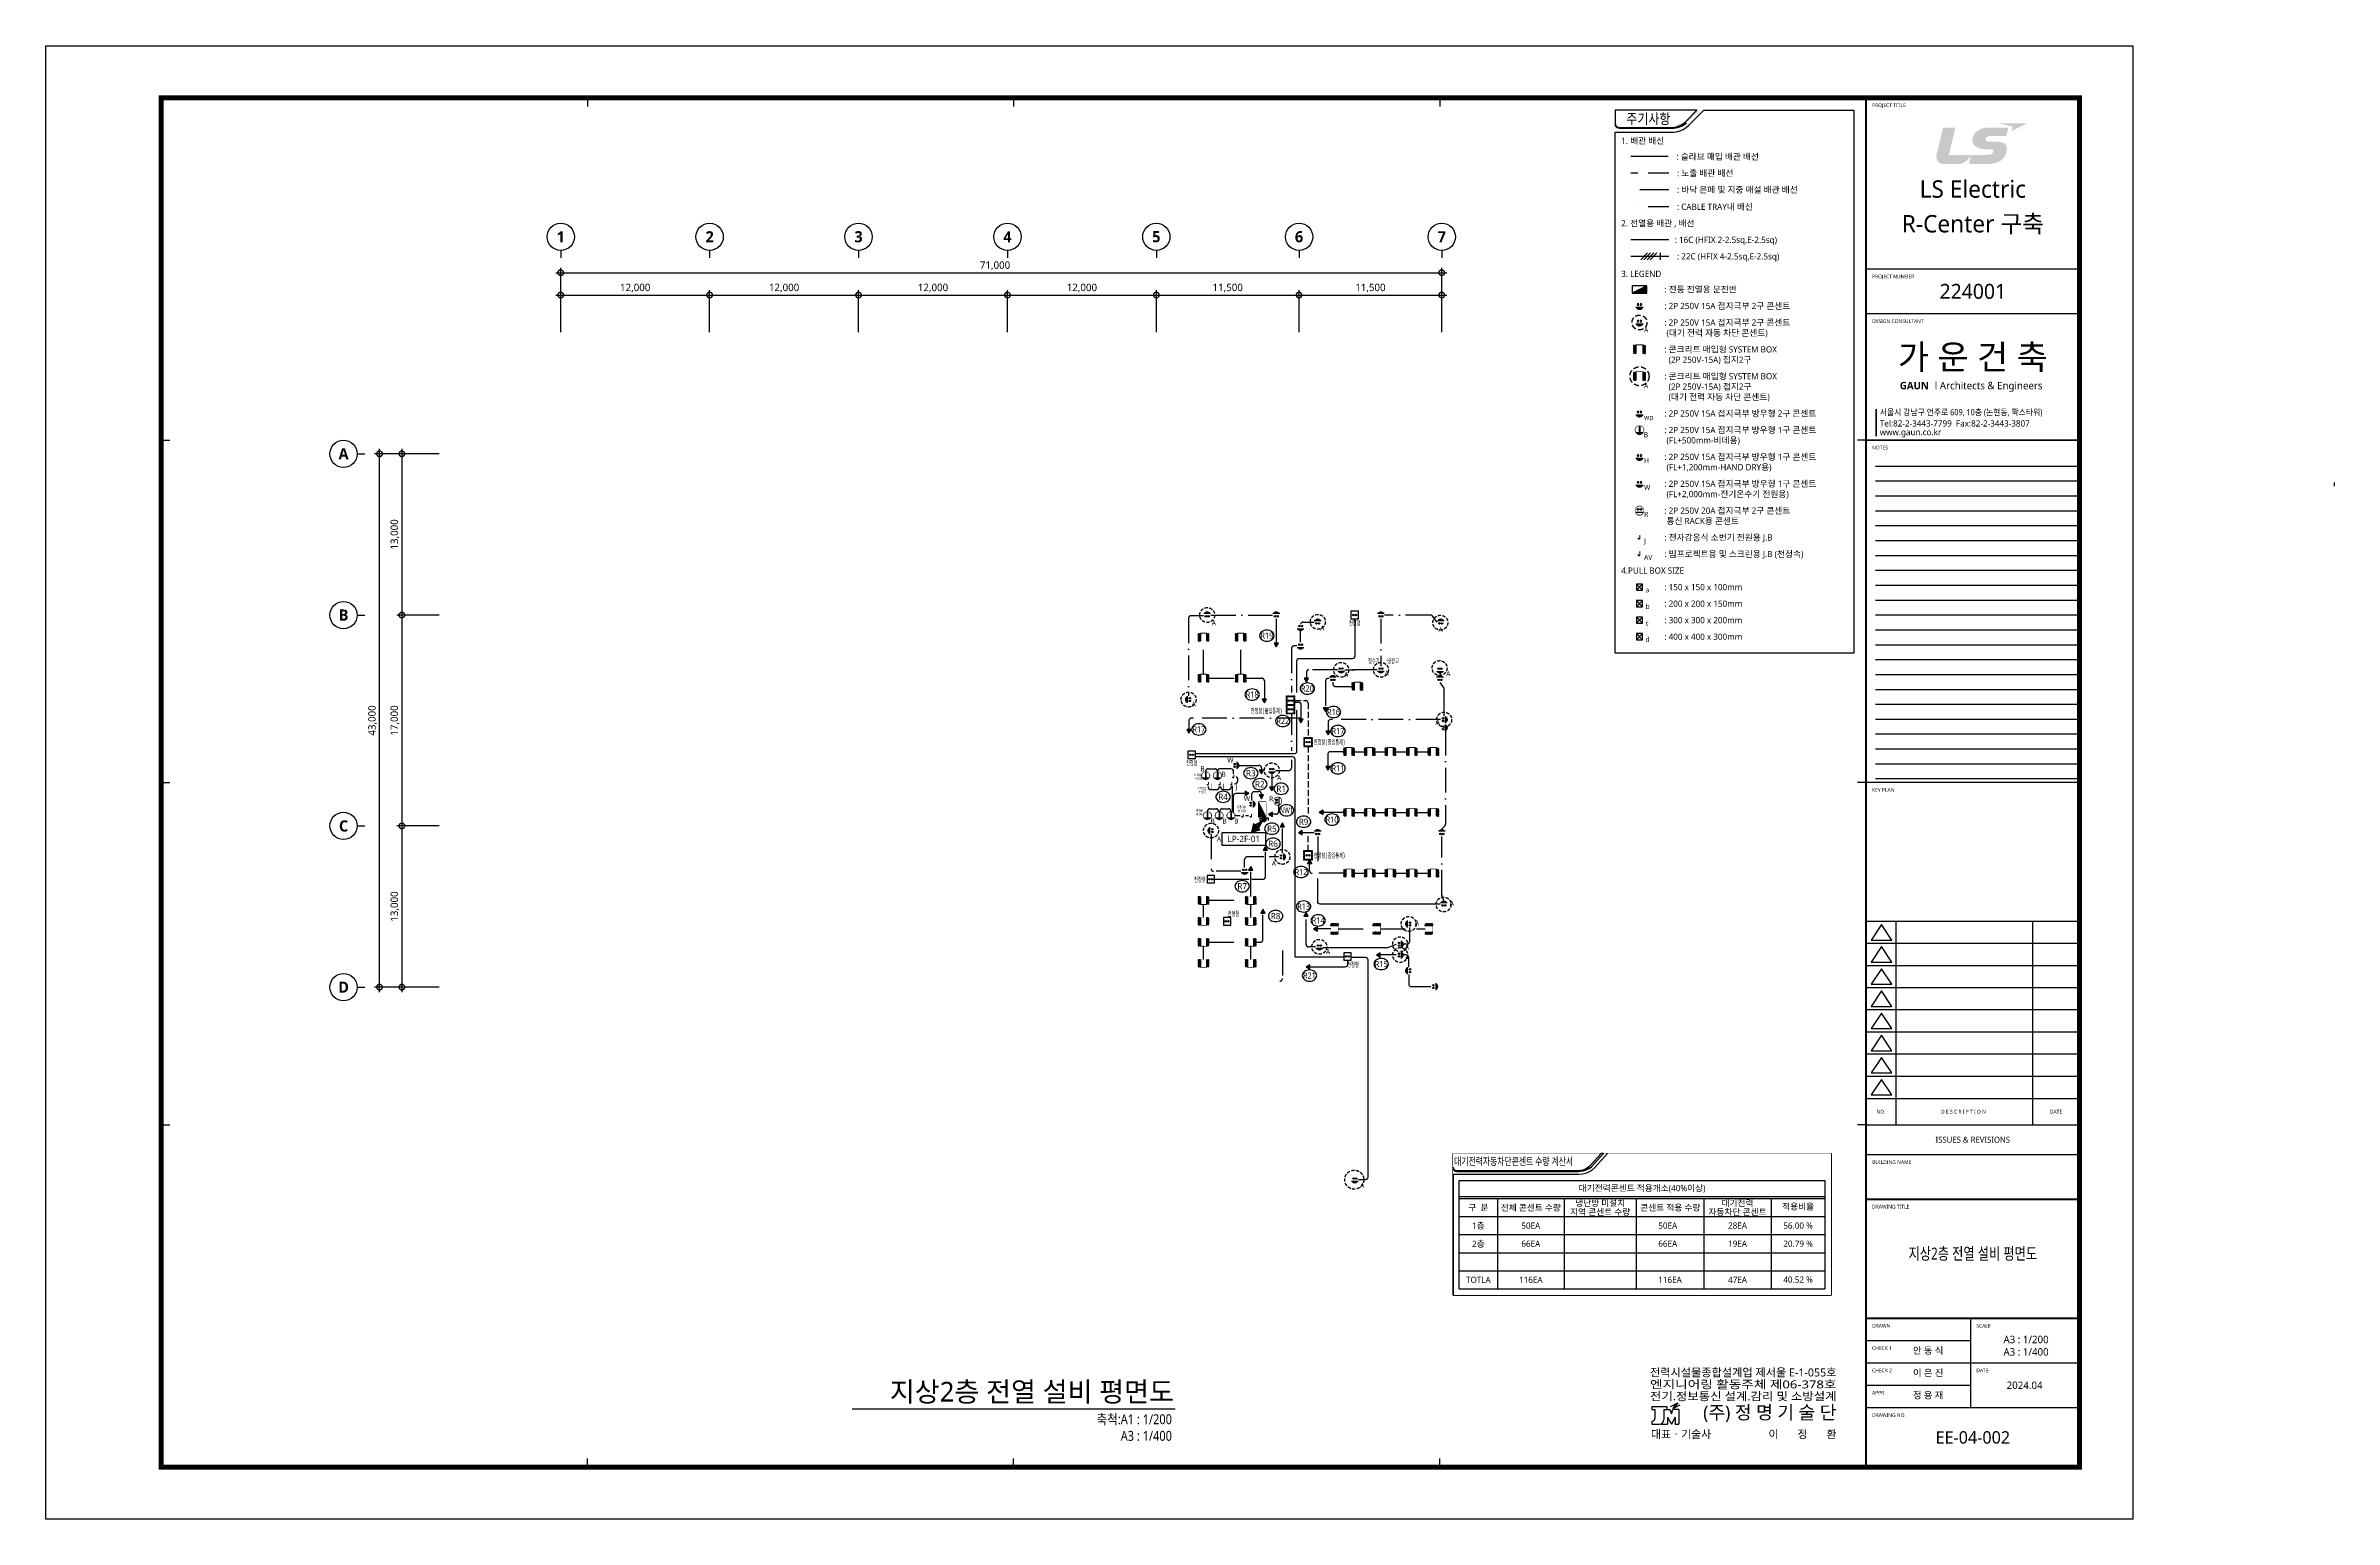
# Model space of a CAD drawing. Header units: millimetres. Extents: x 0 to 352625, y -118800 to 0.
# Drawn here: x 168200 to 352625, y -118800 to 0 of the extents above; entities that cross this region are included whole.
import ezdxf
from ezdxf.enums import TextEntityAlignment as Align

# ---------------------------------------------------------------- set-up
doc = ezdxf.new("R2010")
doc.units = ezdxf.units.MM
doc.header["$LTSCALE"] = 2000
for name, pattern in [('2$0$DASHDOT4', [0.6, 0.35, -0.125, 0, -0.125]), ('DASH', [0.35, 0.25, -0.1]), ('DASHDOT1', [2.5, 2, -0.25, 0, -0.25]), ('DASHDOT3', [1.5, 1, -0.25, 0, -0.25]), ('DASHDOT4', [0.6, 0.35, -0.125, 0, -0.125]), ('DIVIDE2', [0.625, 0.25, -0.125, 0, -0.125, 0, -0.125]), ('HIDDEN', [0.375, 0.25, -0.125]), ('HIDDEN2', [0.1875, 0.125, -0.0625])]:
    doc.linetypes.add(name, pattern=pattern)
doc.layers.get('Defpoints').update_dxf_attribs({"color": 167})
for name, color, linetype in [('1$0$SYM', 3, 'Continuous'), ('arch', 8, 'Continuous'), ('Layer 1', 7, 'Continuous'), ('LIGHT', 3, 'Continuous'), ('plan', 4, 'Continuous'), ('REV', 1, 'Continuous'), ('S', 4, 'Continuous'), ('S3', 4, 'DASHDOT3'), ('SYM', 3, 'Continuous'), ('SYM-BUB', 3, 'Continuous'), ('T-TRAY', 6, 'Continuous'), ('TEXT', 3, 'Continuous'), ('TIT', 2, 'Continuous'), ('TRAY', 3, 'Continuous'), ('TRAY1', 3, 'Continuous'), ('XR-SHEET(통신)$0$WD-E$0$WD', 6, 'Continuous'), ('XR-SHEET-SHT', 5, 'Continuous'), ('XR-SHEET-TEXT', 3, 'Continuous'), ('ztemper', 7, 'Continuous'), ('전열주기$0$SYM', 3, 'Continuous'), ('치수', 240, 'Continuous')]:
    doc.layers.add(name, color=color, linetype=linetype)
doc.layers.add('XR-SHEET-TEMP', color=171, linetype='Continuous', plot=False)
doc.styles.add('$0$스타일1', font='malgun.ttf')
doc.styles.add('GHS', font='malgun.ttf')
doc.styles.add('ROMANS', font='romans.shx', dxfattribs={"height": 2.5})
doc.styles.add('ST3', font='malgun.ttf')
doc.styles.add('XR-SHEET$0$XREF-Form$0$맑은고딕', font='malgun.ttf')
doc.styles.add('XR-SHEET(통신)$0$WD-E$0$GHS', font='malgun.ttf')
doc.styles.add('굴림체', font='')
doc.styles.add('맑은고딕', font='malgun.ttf')
doc.styles.add('맑은고딕B', font='malgunbd.ttf')
doc.styles.add('스타일1', font='malgun.ttf')
doc.styles.add('스타일2', font='malgunbd.ttf')
doc.styles.get('굴림체').set_extended_font_data('GulimChe')
doc.dimstyles.new('CJA', dxfattribs={"dimscale": 300, "dimtxt": 2.7, "dimasz": 1, "dimexe": 2, "dimexo": 3, "dimgap": 1, "dimtad": 1, "dimdec": 0, "dimzin": 1, "dimdsep": 46, "dimlunit": 6, "dimtxsty": '$0$스타일1', "dimblk": 'CJDOT', "dimcen": 0.09, "dimdle": 1, "dimclrd": 256, "dimclre": 256, "dimclrt": 3, "dimadec": 0, "dimazin": 0, "dimtfac": 1, "dimtdec": 0, "dimtix": 1, "dimtmove": 2, "dimatfit": 3, "dimldrblk": 'CJDOT', "dimfxl": 1, "dimtolj": 1, "dimtzin": 1, "dimarcsym": 0})

msp = doc.modelspace()

# ---------------------------------------------------------------- texts
at = {"layer": 'SYM', "style": 'GHS', "width": 0.8}
for s, p in [('R16', (271978.9, -53721)), ('R22', (267890.7, -54437.4)), ('R21', (270040.2, -74965.3))]:
    msp.add_text(s, height=500, dxfattribs=at).set_placement(p, align=Align.MIDDLE)
at = {"layer": 'TEXT', "style": 'GHS', "width": 0.75}
msp.add_text('지상2층 전열 설비 평면도', height=965.937, dxfattribs=at).set_placement((323500, -97382.8), align=Align.MIDDLE_CENTER)
at = {"layer": 'TEXT', "style": 'GHS'}
for s, height, p in [('A3 : 1/200', 600, (327790.3, -104305.4)), ('A3 : 1/400', 600, (327790.3, -105305.4)), ('EE-04-002', 1000, (323500, -112200))]:
    msp.add_text(s, height=height, dxfattribs=at).set_placement(p, align=Align.MIDDLE_CENTER)
at = {"layer": 'TIT', "style": 'GHS'}
msp.add_text('지상2층 전열 설비 평면도', height=1600, dxfattribs=at).set_placement((259118.4, -108520.3), align=Align.MIDDLE_RIGHT)
at = {"layer": 'TIT', "style": 'GHS', "width": 0.85}
for s, p in [('축척:A1 : 1/200', (258956.3, -111137.7)), ('A3 : 1/400', (258956.3, -112475.9))]:
    msp.add_text(s, height=800, dxfattribs=at).set_placement(p, align=Align.RIGHT)

# ---------------------------------------------------------------- blocks, each defined once
blk = doc.blocks.new('A$C73120EFD')
at = {"layer": 'XR-SHEET(통신)$0$WD-E$0$WD', "color": 4}
for p, q in [((-27546, 7102), (-27546, 6933)), ((-27546, 7102), (-26702, 7102)), ((-27546, 6933), (-27377, 6933)), ((-27377, 6933), (-27377, 6434)), ((-26871, 6933), (-26871, 6358)), ((-26871, 6933), (-26534, 6933)), ((-26702, 7102), (-26702, 6933)), ((-26660, 6490), (-26449, 6105)), ((-26660, 6490), (-26660, 6105)), ((-26534, 6933), (-26449, 6680)), ((-26494, 7105), (-26082, 7309)), ((-26449, 6680), (-26365, 6933)), ((-26238, 6490), (-26449, 6105)), ((-26165, 7268), (-26370, 6991)), ((-26370, 6991), (-25958, 7194)), ((-26370, 6991), (-26257, 7073)), ((-26027, 6933), (-26365, 6933)), ((-26349, 7019), (-26236, 7101)), ((-26328, 7047), (-26215, 7129)), ((-26314, 7018), (-26278, 7045)), ((-26308, 7075), (-26194, 7157)), ((-26082, 7309), (-26288, 7031)), ((-26287, 7103), (-26173, 7186)), ((-26266, 7131), (-26153, 7214)), ((-26245, 7160), (-26132, 7242)), ((-26238, 6490), (-26238, 6105)), ((-26224, 7188), (-26111, 7270)), ((-26203, 7216), (-26090, 7298)), ((-26183, 7244), (-26117, 7292)), ((-26027, 6933), (-26027, 6105)), ((-27546, 6273), (-27546, 6105)), ((-27546, 6273), (-27538, 6273)), ((-27546, 6105), (-27124, 6105)), ((-27052, 6115), (-27052, 6105)), ((-27052, 6105), (-26660, 6105)), ((-26238, 6105), (-26027, 6105))]:
    blk.add_line(p, q, dxfattribs=at)
for centre, radius in [((-27538, 6434), 160), ((-27124, 6358), 253)]:
    blk.add_arc(centre, radius, 270, 0, dxfattribs=at)
at = {"layer": 'XR-SHEET(통신)$0$WD-E$0$WD', "color": 4, "style": 'XR-SHEET(통신)$0$WD-E$0$GHS'}
for s, width, p, p2 in [('전력시설물종합설계업 제서울 E-1-055호', 0.91927, (-27655, 8791), (-17155, 8791)), ('전기.정보통신 설계.감리 및 소방설계', 1.016896, (-27655, 7445), (-17155, 7445)), ('엔지니어링 활동주체 제06-378호', 1.128043, (-27655, 8118), (-17155, 8118))]:
    blk.add_text(s, height=450, dxfattribs=dict(at, width=width)).set_placement(p, p2, align=Align.FIT)
for s, height, p in [('(주) 정 명 기 술 단', 750, (-17155, 6387)), ('이       정       환', 450, (-17155, 5315))]:
    blk.add_text(s, height=height, dxfattribs=at).set_placement(p, align=Align.RIGHT)
blk.add_text('대표ㆍ기술사 ', height=450, dxfattribs=at).set_placement((-27597, 5315))
blk = doc.blocks.new('XR-SHEET$0$XREF-Form$0$xr-form$0$TITLE')
at = {"layer": 'XR-SHEET-TEXT', "color": 4, "style": '맑은고딕B'}
for tag, height, p in [('TITLE1', 6, (776, 116.69)), ('TITLE4', 6, (776, 111.7)), ('TITLE2', 6, (776, 107.09)), ('TITLE5', 6, (776, 102.09)), ('TITLE3', 6, (776, 97.38)), ('A0.00', 7, (775.56, 32.33))]:
    blk.add_attdef(tag, text='', height=height, dxfattribs=at).set_placement(p, align=Align.MIDDLE_CENTER)
at = {"layer": 'XR-SHEET-TEXT', "color": 3, "style": 'XR-SHEET$0$XREF-Form$0$맑은고딕'}
for tag, p in [('NAME-1', (752.37, 76.33)), ('NAME-2', (752.37, 67.33)), ('NAME-3', (752.37, 58.33)), ('NAME-4', (752.37, 49.33))]:
    blk.add_attdef(tag, text='', height=2.7, dxfattribs=at).set_placement(p, align=Align.MIDDLE_LEFT)
for tag, p in [('SCALE-A1', (796.39, 73.17)), ('SCALE-A3', (796.39, 68.31)), ('DATE', (797.36, 53.01))]:
    blk.add_attdef(tag, text='', height=3, dxfattribs=at).set_placement(p, align=Align.MIDDLE)
blk = doc.blocks.new('block 3')
at = {"true_color": 0xfa002d}
h = blk.add_hatch(color=240, dxfattribs=at)
h.dxf.hatch_style = 1
h.paths.add_polyline_path([(78.5, -138.2), (78.5, -138.2), (78.6, -138.2), (78.6, -138.2), (78.7, -138.1), (78.7, -138.1), (78.8, -138.1), (78.8, -138.1), (78.9, -138), (78.9, -138), (78.9, -138), (79, -138), (79, -138), (79.1, -137.9), (79.1, -137.9), (79.1, -137.9), (79.2, -137.9), (79.2, -137.9), (79.2, -137.8), (79.3, -137.8), (79.3, -137.8), (79.4, -137.8), (79.4, -137.8), (79.4, -137.8), (79.5, -137.7), (79.5, -137.7), (79.5, -137.7), (79.6, -137.7), (79.6, -137.7), (79.6, -137.7), (79.6, -137.6), (79.7, -137.6), (79.7, -137.6), (79.7, -137.6), (79.7, -137.6), (79.8, -137.6), (79.8, -137.6), (79.8, -137.6), (79.8, -137.5), (79.9, -137.5), (79.9, -137.5), (79.9, -137.5), (79.9, -137.5), (80, -137.5), (80, -137.5), (80, -137.5), (80, -137.5), (80, -137.4), (80, -137.4), (80.1, -137.4), (80.1, -137.4), (80.1, -137.4), (80.1, -137.4), (80.1, -137.4), (80.2, -137.4), (80.2, -137.4), (80.2, -137.4), (80.2, -137.4), (80.2, -137.4), (80.2, -137.4), (80.2, -137.4), (80.2, -137.4), (80.2, -137.4), (80.1, -137.4), (80.1, -137.4), (80.1, -137.4), (80.1, -137.4), (80.1, -137.4), (80.1, -137.4), (80.1, -137.4), (80.1, -137.4), (80.1, -137.4), (80.1, -137.4), (80.1, -137.4), (80.1, -137.4), (80.1, -137.4), (80.1, -137.4), (80, -137.4), (80, -137.4), (80, -137.4), (80, -137.4), (80, -137.4), (80, -137.4), (80, -137.4), (80, -137.4), (80, -137.4), (79.9, -137.4), (79.9, -137.4), (79.9, -137.4), (79.9, -137.4), (79.9, -137.4), (79.9, -137.4), (79.9, -137.4), (79.8, -137.4), (79.8, -137.4), (79.8, -137.4), (79.8, -137.4), (79.8, -137.4), (79.7, -137.4), (79.7, -137.4), (79.7, -137.4), (79.7, -137.4), (79.7, -137.4), (79.6, -137.4), (79.6, -137.4), (79.6, -137.4), (79.6, -137.4), (79.6, -137.4), (79.5, -137.4), (79.5, -137.4), (79.5, -137.4), (79.5, -137.4), (79.5, -137.4), (79.4, -137.4), (79.4, -137.4), (79.4, -137.4), (79.4, -137.4), (79.3, -137.4), (79.3, -137.4), (79.3, -137.4), (79.2, -137.4), (79.2, -137.4), (79.2, -137.4), (79.2, -137.4), (79.1, -137.4), (79.1, -137.4), (79.1, -137.4), (79.1, -137.4), (79, -137.4), (79, -137.4), (79, -137.4), (78.9, -137.4), (78.9, -137.4), (78.9, -137.4), (78.8, -137.4), (78.8, -137.4), (78.8, -137.4), (78.8, -137.4), (78.7, -137.4), (78.7, -137.4), (78.7, -137.4), (78.6, -137.4), (78.6, -137.4), (78.6, -137.4), (78.5, -137.4), (78.5, -137.4), (78.4, -137.4), (78.4, -137.4), (78.4, -137.4), (78.3, -137.4), (78.3, -137.4), (78.3, -137.4), (78.2, -137.4), (78.2, -137.4), (78.2, -137.4), (78.1, -137.4), (78.1, -137.4), (78, -137.4), (78, -137.4), (78, -137.4), (77.9, -137.4), (77.9, -137.4), (77.9, -137.4), (77.8, -137.4), (77.8, -137.4), (77.7, -137.4), (77.7, -137.4), (77.7, -137.4), (77.6, -137.4), (77.6, -137.4), (77.5, -137.4), (77.5, -137.4), (77.5, -137.4), (77.4, -137.4), (77.4, -137.4), (77.3, -137.4), (77.3, -137.4), (77.2, -137.4), (77.2, -137.4), (77.2, -137.4), (77.1, -137.4), (77.1, -137.4), (77, -137.4), (77, -137.4), (76.9, -137.4), (76.9, -137.4), (76.8, -137.4), (76.8, -137.4), (76.7, -137.4), (76.7, -137.4), (76.7, -137.4), (76.6, -137.4), (76.6, -137.4), (76.5, -137.4), (76.5, -137.4), (76.4, -137.4), (76.4, -137.4), (76.3, -137.4), (76.3, -137.4), (76.2, -137.4), (76.2, -137.4), (76.1, -137.4), (76.1, -137.4), (76, -137.4), (76, -137.4), (75.9, -137.4), (75.9, -137.4), (75.8, -137.4), (75.8, -137.4), (75.7, -137.4), (75.7, -137.4), (75.6, -137.4), (75.6, -137.4), (75.5, -137.4), (75.5, -137.4), (75.4, -137.4), (75.4, -137.4), (75.3, -137.4), (75.3, -137.4), (75.2, -137.4), (75.2, -137.4), (75.1, -137.4), (75.1, -137.4), (75, -137.4), (75, -137.4), (74.9, -137.4), (74.9, -137.4), (74.8, -137.4), (74.8, -137.4), (74.7, -137.4), (74.7, -137.4), (74.6, -137.4), (74.6, -137.4), (74.5, -137.4), (74.4, -137.4), (74.3, -137.4), (74.2, -137.4), (74.1, -137.4), (74, -137.4), (73.9, -137.4), (73.8, -137.4), (73.7, -137.4), (73.6, -137.4), (73.5, -137.4), (73.3, -137.4), (73.2, -137.4), (73.1, -137.4), (73, -137.4), (72.9, -137.4), (72.8, -137.4), (72.7, -137.4), (72.5, -137.4), (72.4, -137.4), (72.3, -137.4), (72.2, -137.4), (72.1, -137.4), (72, -137.4), (71.9, -137.4), (71.7, -137.4), (71.6, -137.4), (71.5, -137.4), (71.4, -137.4), (71.3, -137.4), (71, -137.4), (70.8, -137.4), (70.6, -137.4), (70.1, -137.4), (69.6, -137.4), (69.4, -137.4), (69.1, -137.4), (68.9, -137.4), (68.8, -137.4), (68.7, -137.4), (68.6, -137.4), (68.4, -137.4), (68.3, -137.4), (68.2, -137.4), (68.1, -137.4), (68, -137.4), (67.9, -137.4), (67.7, -137.4), (67.6, -137.4), (67.5, -137.4), (67.4, -137.4), (67.3, -137.4), (67.2, -137.4), (67.1, -137.4), (67, -137.4), (66.8, -137.4), (66.7, -137.4), (66.6, -137.4), (66.5, -137.4), (66.4, -137.4), (66.3, -137.4), (66.2, -137.4), (66.1, -137.4), (66, -137.4), (65.8, -137.4), (65.7, -137.4), (65.7, -137.4), (65.6, -137.4), (65.6, -137.4), (65.5, -137.4), (65.5, -137.4), (65.4, -137.4), (65.4, -137.4), (65.3, -137.4), (65.3, -137.4), (65.2, -137.4), (65.2, -137.4), (65.1, -137.4), (65, -137.4), (65, -137.4), (64.9, -137.4), (64.9, -137.4), (64.8, -137.4), (64.8, -137.4), (64.7, -137.4), (64.7, -137.4), (64.6, -137.4), (64.6, -137.4), (64.5, -137.4), (64.5, -137.4), (64.4, -137.4), (64.4, -137.4), (64.3, -137.4), (64.3, -137.4), (64.2, -137.4), (64.2, -137.4), (64.1, -137.4), (64.1, -137.4), (64, -137.4), (64, -137.4), (63.9, -137.4), (63.9, -137.4), (63.9, -137.4), (63.8, -137.4), (63.8, -137.4), (63.7, -137.4), (63.7, -137.4), (63.6, -137.4), (63.6, -137.4), (63.5, -137.4), (63.5, -137.4), (63.4, -137.4), (63.4, -137.4), (63.3, -137.4), (63.3, -137.4), (63.3, -137.4), (63.2, -137.4), (63.2, -137.4), (63.1, -137.4), (63.1, -137.4), (63, -137.4), (63, -137.4), (62.9, -137.4), (62.9, -137.4), (62.9, -137.4), (62.8, -137.4), (62.8, -137.4), (62.7, -137.4), (62.7, -137.4), (62.7, -137.4), (62.6, -137.4), (62.6, -137.4), (62.5, -137.4), (62.5, -137.4), (62.4, -137.4), (62.4, -137.4), (62.4, -137.4), (62.3, -137.4), (62.3, -137.4), (62.2, -137.4), (62.2, -137.4), (62.2, -137.4), (62.1, -137.4), (62.1, -137.4), (62.1, -137.4), (62, -137.4), (62, -137.4), (61.9, -137.4), (61.9, -137.4), (61.9, -137.4), (61.8, -137.4), (61.8, -137.4), (61.8, -137.4), (61.7, -137.4), (61.7, -137.4), (61.7, -137.4), (61.6, -137.4), (61.6, -137.4), (61.6, -137.4), (61.5, -137.4), (61.5, -137.4), (61.5, -137.4), (61.4, -137.4), (61.4, -137.4), (61.4, -137.4), (61.3, -137.4), (61.3, -137.4), (61.3, -137.4), (61.2, -137.4), (61.2, -137.4), (61.2, -137.4), (61.2, -137.4), (61.1, -137.4), (61.1, -137.4), (61.1, -137.4), (61, -137.4), (61, -137.4), (61, -137.4), (61, -137.4), (60.9, -137.4), (60.9, -137.4), (60.9, -137.4), (60.9, -137.4), (60.8, -137.4), (60.8, -137.4), (60.8, -137.4), (60.8, -137.4), (60.7, -137.4), (60.7, -137.4), (60.7, -137.4), (60.7, -137.4), (60.6, -137.4), (60.6, -137.4), (60.6, -137.4), (60.6, -137.4), (60.6, -137.4), (60.5, -137.4), (60.5, -137.4), (60.5, -137.4), (60.5, -137.4), (60.5, -137.4), (60.4, -137.4), (60.4, -137.4), (60.4, -137.4), (60.4, -137.4), (60.4, -137.4), (60.3, -137.4), (60.3, -137.4), (60.3, -137.4), (60.3, -137.4), (60.3, -137.4), (60.3, -137.4), (60.3, -137.4), (60.2, -137.4), (60.2, -137.4), (60.2, -137.4), (60.2, -137.4), (60.2, -137.4), (60.2, -137.4), (60.2, -137.4), (60.2, -137.4), (60.1, -137.4), (60.1, -137.4), (60.1, -137.4), (60.1, -137.4), (60, -137.4), (60, -137.4), (60, -137.4), (60, -137.4), (60, -137.4), (60, -137.4), (60, -137.4), (60, -137.4), (60, -137.4), (60, -137.4), (60.1, -137.4), (60.1, -137.4), (60.1, -137.4), (60.1, -137.4), (60.1, -137.4), (60.1, -137.4), (60.1, -137.4), (60.1, -137.4), (60.1, -137.4), (60.2, -137.4), (60.2, -137.4), (60.2, -137.4), (60.2, -137.4), (60.2, -137.4), (60.2, -137.4), (60.2, -137.4), (60.3, -137.4), (60.3, -137.4), (60.3, -137.4), (60.3, -137.4), (60.3, -137.4), (60.4, -137.4), (60.4, -137.4), (60.4, -137.5), (60.4, -137.5), (60.5, -137.5), (60.5, -137.5), (60.5, -137.5), (60.5, -137.5), (60.6, -137.5), (60.6, -137.5), (60.6, -137.5), (60.6, -137.5), (60.7, -137.5), (60.7, -137.5), (60.7, -137.5), (60.8, -137.5), (60.8, -137.5), (60.8, -137.5), (60.9, -137.5), (60.9, -137.6), (60.9, -137.6), (61, -137.6), (61, -137.6), (61, -137.6), (61.1, -137.6), (61.1, -137.6), (61.1, -137.6), (61.2, -137.6), (61.2, -137.6), (61.2, -137.6), (61.3, -137.6), (61.3, -137.6), (61.4, -137.6), (61.4, -137.7), (61.4, -137.7), (61.5, -137.7), (61.5, -137.7), (61.6, -137.7), (61.6, -137.7), (61.6, -137.7), (61.7, -137.7), (61.7, -137.7), (61.8, -137.7), (61.8, -137.7), (61.8, -137.7), (61.9, -137.8), (61.9, -137.8), (62, -137.8), (62, -137.8), (62.1, -137.8), (62.1, -137.8), (62.2, -137.8), (62.2, -137.8), (62.2, -137.8), (62.3, -137.8), (62.4, -137.9), (62.5, -137.9), (62.6, -137.9), (62.7, -137.9), (62.8, -137.9), (62.9, -138), (63, -138), (63.1, -138), (63.2, -138), (63.3, -138), (63.4, -138.1), (63.5, -138.1), (63.6, -138.1), (63.7, -138.1), (63.8, -138.2), (63.9, -138.2), (64.1, -138.2), (64.3, -138.2), (64.5, -138.3), (64.9, -138.4), (65.1, -138.4), (65.3, -138.5), (65.5, -138.5), (65.6, -138.5), (65.8, -138.5), (65.9, -138.6), (66, -138.6), (66.1, -138.6), (66.2, -138.6), (66.3, -138.6), (66.4, -138.7), (66.5, -138.7), (66.6, -138.7), (66.7, -138.7), (66.8, -138.7), (66.9, -138.8), (67, -138.8), (67.1, -138.8), (67.2, -138.8), (67.3, -138.8), (67.3, -138.9), (67.4, -138.9), (67.4, -138.9), (67.5, -138.9), (67.5, -138.9), (67.6, -138.9), (67.6, -138.9), (67.7, -138.9), (67.7, -138.9), (67.7, -138.9), (67.8, -139), (67.8, -139), (67.9, -139), (67.9, -139), (68, -139), (68, -139), (68, -139), (68.1, -139), (68.1, -139), (68.2, -139), (68.2, -139), (68.2, -139), (68.3, -139.1), (68.3, -139.1), (68.4, -139.1), (68.4, -139.1), (68.4, -139.1), (68.5, -139.1), (68.5, -139.1), (68.5, -139.1), (68.6, -139.1), (68.6, -139.1), (68.6, -139.1), (68.7, -139.1), (68.7, -139.1), (68.7, -139.1), (68.8, -139.2), (68.8, -139.2), (68.8, -139.2), (68.9, -139.2), (68.9, -139.2), (68.9, -139.2), (68.9, -139.2), (69, -139.2), (69, -139.2), (69, -139.2), (69.1, -139.2), (69.1, -139.2), (69.1, -139.2), (69.1, -139.2), (69.2, -139.2), (69.2, -139.2), (69.2, -139.2), (69.2, -139.2), (69.2, -139.3), (69.3, -139.3), (69.3, -139.3), (69.3, -139.3), (69.3, -139.3), (69.3, -139.3), (69.4, -139.3), (69.4, -139.3), (69.4, -139.3), (69.4, -139.3), (69.4, -139.3), (69.4, -139.3), (69.5, -139.3), (69.5, -139.3), (69.5, -139.3), (69.5, -139.3), (69.7, -139.3), (69.8, -139.4), (69.9, -139.4), (70, -139.5), (70.1, -139.5), (70.2, -139.6), (70.3, -139.8), (70.4, -139.9), (70.4, -140), (70.4, -140.1), (70.4, -140.2), (70.4, -140.3), (70.3, -140.4), (70.3, -140.5), (70.3, -140.5), (70.3, -140.5), (70.3, -140.6), (70.3, -140.7), (70.3, -140.8), (70.2, -140.8), (70.2, -140.9), (70.2, -141), (70.2, -141.1), (70.2, -141.2), (70.1, -141.4), (70.1, -141.6), (70, -141.8), (70, -141.9), (70, -141.9), (70, -142), (69.9, -142.1), (69.9, -142.2), (69.9, -142.3), (69.9, -142.3), (69.9, -142.4), (69.9, -142.4), (69.9, -142.5), (69.8, -142.5), (69.8, -142.5), (69.8, -142.6), (69.8, -142.6), (69.8, -142.6), (69.8, -142.7), (69.8, -142.7), (69.8, -142.7), (69.8, -142.7), (69.8, -142.7), (69.8, -142.7), (69.8, -142.7), (69.8, -142.7), (69.8, -142.7), (69.8, -142.7), (69.8, -142.7), (69.8, -142.7), (69.8, -142.7), (69.8, -142.7), (69.8, -142.7), (69.8, -142.7), (69.8, -142.7), (69.8, -142.7), (69.8, -142.7), (69.8, -142.7), (69.8, -142.7), (69.9, -142.7), (69.9, -142.7), (69.9, -142.7), (69.9, -142.7), (69.9, -142.7), (69.9, -142.7), (69.9, -142.7), (69.9, -142.6), (69.9, -142.6), (69.9, -142.6), (69.9, -142.6), (69.9, -142.6), (69.9, -142.6), (70, -142.6), (70, -142.6), (70, -142.6), (70, -142.6), (70, -142.6), (70.1, -142.6), (70.1, -142.6), (70.1, -142.5), (70.1, -142.5), (70.1, -142.5), (70.2, -142.5), (70.2, -142.5), (70.2, -142.5), (70.2, -142.5), (70.3, -142.5), (70.3, -142.4), (70.3, -142.4), (70.4, -142.4), (70.4, -142.4), (70.4, -142.4), (70.4, -142.4), (70.5, -142.3), (70.5, -142.3), (70.5, -142.3), (70.6, -142.3), (70.6, -142.3), (70.6, -142.3), (70.7, -142.2), (70.7, -142.2), (70.8, -142.2), (70.8, -142.2), (70.8, -142.2), (70.9, -142.1), (70.9, -142.1), (70.9, -142.1), (71, -142.1), (71, -142.1), (71.1, -142), (71.1, -142), (71.2, -142), (71.2, -142), (71.2, -142), (71.3, -141.9), (71.3, -141.9), (71.4, -141.9), (71.4, -141.9), (71.5, -141.8), (71.5, -141.8), (71.6, -141.8), (71.6, -141.8), (71.7, -141.7), (71.7, -141.7), (71.8, -141.7), (71.8, -141.7), (71.8, -141.6), (71.9, -141.6), (71.9, -141.6), (72, -141.6), (72.1, -141.5), (72.1, -141.5), (72.2, -141.5), (72.2, -141.5), (72.3, -141.4), (72.3, -141.4), (72.4, -141.4), (72.4, -141.4), (72.5, -141.3), (72.5, -141.3), (72.6, -141.3), (72.6, -141.2), (72.7, -141.2), (72.7, -141.2), (72.8, -141.2), (72.9, -141.1), (72.9, -141.1), (73, -141.1), (73, -141), (73.1, -141), (73.1, -141), (73.2, -141), (73.3, -140.9), (73.3, -140.9), (73.4, -140.8), (73.5, -140.8), (73.7, -140.7), (73.8, -140.7), (73.9, -140.6), (74, -140.5), (74.1, -140.5), (74.3, -140.4), (74.4, -140.3), (74.5, -140.3), (74.7, -140.2), (75, -140), (75.2, -139.9), (75.5, -139.8), (75.6, -139.7), (75.7, -139.7), (75.8, -139.6), (76, -139.5), (76.1, -139.5), (76.2, -139.4), (76.3, -139.4), (76.4, -139.3), (76.5, -139.2), (76.7, -139.2), (76.7, -139.1), (76.8, -139.1), (76.8, -139.1), (76.9, -139.1), (76.9, -139), (77, -139), (77.1, -139), (77.1, -138.9), (77.2, -138.9), (77.2, -138.9), (77.3, -138.9), (77.3, -138.8), (77.4, -138.8), (77.4, -138.8), (77.5, -138.7), (77.6, -138.7), (77.6, -138.7), (77.7, -138.7), (77.7, -138.6), (77.8, -138.6), (77.8, -138.6), (77.9, -138.6), (77.9, -138.5), (78, -138.5), (78, -138.5), (78.1, -138.4), (78.1, -138.4), (78.2, -138.4), (78.2, -138.4), (78.3, -138.3), (78.3, -138.3), (78.4, -138.3), (78.4, -138.3), (78.5, -138.3)])
at = {"true_color": 0x0a1e5a}
h = blk.add_hatch(color=158, dxfattribs=at)
h.dxf.hatch_style = 1
h.paths.add_polyline_path([(66.6, -155.7), (66.6, -155.5), (66.6, -155.4), (66.6, -155.3), (66.6, -155.2), (66.6, -155), (66.6, -154.9), (66.6, -154.8), (66.6, -154.7), (66.6, -154.6), (66.6, -154.6), (66.7, -154.5), (66.7, -154.4), (66.7, -154.4), (66.7, -154.3), (66.6, -154.2), (66.6, -154.2), (66.6, -154.1), (66.6, -154), (66.6, -154), (66.6, -153.9), (66.6, -153.8), (66.6, -153.8), (66.6, -153.7), (66.6, -153.6), (66.6, -153.6), (66.6, -153.5), (66.6, -153.5), (66.6, -153.4), (66.5, -153.3), (66.5, -153.3), (66.5, -153.2), (66.5, -153.1), (66.5, -153.1), (66.5, -153), (66.4, -153), (66.4, -152.9), (66.4, -152.8), (66.4, -152.8), (66.4, -152.7), (66.3, -152.7), (66.3, -152.6), (66.3, -152.6), (66.3, -152.5), (66.2, -152.5), (66.2, -152.4), (66.2, -152.3), (66.2, -152.3), (66.1, -152.2), (66.1, -152.2), (66.1, -152.1), (66, -152.1), (66, -152), (66, -152), (65.9, -151.9), (65.9, -151.9), (65.8, -151.8), (65.8, -151.8), (65.8, -151.7), (65.7, -151.7), (65.7, -151.6), (65.6, -151.6), (65.6, -151.5), (65.6, -151.5), (65.5, -151.5), (65.5, -151.4), (65.4, -151.4), (65.4, -151.3), (65.3, -151.3), (65.3, -151.2), (65.2, -151.2), (65.2, -151.2), (65.1, -151.1), (65.1, -151.1), (65, -151), (64.9, -151), (64.9, -151), (64.8, -150.9), (64.8, -150.9), (64.7, -150.9), (64.6, -150.8), (64.6, -150.8), (64.5, -150.7), (64.5, -150.7), (64.4, -150.7), (64.3, -150.6), (64.2, -150.6), (64.2, -150.6), (64.1, -150.6), (64, -150.5), (64, -150.5), (63.9, -150.5), (63.8, -150.4), (63.7, -150.4), (63.7, -150.4), (63.6, -150.3), (63.5, -150.3), (63.4, -150.3), (63.3, -150.3), (63.3, -150.2), (63.2, -150.2), (63.1, -150.2), (63, -150.2), (62.9, -150.2), (62.8, -150.1), (62.7, -150.1), (62.6, -150.1), (62.6, -150.1), (62.5, -150.1), (62.4, -150), (62.3, -150), (62.2, -150), (62.1, -150), (62, -150), (61.9, -150), (61.8, -149.9), (61.7, -149.9), (61.6, -149.9), (61.5, -149.9), (61.4, -149.9), (61.2, -149.9), (61.1, -149.9), (61, -149.9), (60.9, -149.9), (60.8, -149.8), (60.7, -149.8), (60.6, -149.8), (60.5, -149.8), (60.3, -149.8), (60.2, -149.8), (60.1, -149.8), (60, -149.8), (59.9, -149.8), (59.7, -149.8), (59.6, -149.8), (59.5, -149.8), (59.5, -149.8), (59.5, -149.8), (59.5, -149.8), (59.5, -149.8), (59.5, -149.8), (59.5, -149.8), (59.4, -149.8), (59.4, -149.8), (59.4, -149.8), (59.4, -149.8), (59.4, -149.8), (59.4, -149.8), (59.4, -149.8), (59.3, -149.8), (59.3, -149.8), (59.3, -149.8), (59.3, -149.8), (59.3, -149.8), (59.2, -149.8), (59.2, -149.8), (59.2, -149.8), (59.2, -149.8), (59.1, -149.8), (59.1, -149.8), (59.1, -149.8), (59, -149.8), (59, -149.8), (59, -149.8), (58.9, -149.8), (58.9, -149.8), (58.9, -149.8), (58.8, -149.8), (58.8, -149.8), (58.8, -149.8), (58.7, -149.8), (58.7, -149.8), (58.6, -149.8), (58.5, -149.8), (58.4, -149.8), (58.3, -149.8), (58.3, -149.8), (58.2, -149.8), (58.1, -149.8), (58, -149.8), (57.9, -149.8), (57.8, -149.8), (57.6, -149.8), (57.4, -149.8), (57.2, -149.8), (57, -149.8), (56.9, -149.8), (56.8, -149.8), (56.7, -149.8), (56.6, -149.8), (56.5, -149.8), (56.5, -149.8), (56.4, -149.8), (56.3, -149.8), (56.2, -149.8), (56.1, -149.8), (56.1, -149.8), (56, -149.8), (56, -149.8), (56, -149.8), (55.9, -149.8), (55.9, -149.8), (55.9, -149.8), (55.8, -149.8), (55.8, -149.8), (55.8, -149.8), (55.7, -149.8), (55.7, -149.8), (55.7, -149.8), (55.7, -149.8), (55.6, -149.8), (55.6, -149.8), (55.6, -149.8), (55.5, -149.8), (55.5, -149.8), (55.5, -149.8), (55.5, -149.8), (55.5, -149.8), (55.4, -149.8), (55.4, -149.8), (55.4, -149.8), (55.4, -149.8), (55.4, -149.8), (55.4, -149.8), (55.4, -149.8), (55.4, -149.8), (55.3, -149.8), (55.3, -149.8), (55.3, -149.8), (55.3, -149.8), (55.3, -149.8), (55.2, -149.8), (55, -149.8), (54.7, -149.8), (54.4, -149.7), (54.2, -149.7), (53.9, -149.6), (53.7, -149.6), (53.4, -149.5), (53.2, -149.4), (53, -149.3), (52.8, -149.1), (52.7, -149), (52.6, -148.9), (52.5, -148.8), (52.5, -148.7), (52.4, -148.5), (52.4, -148.4), (52.3, -148.2), (52.3, -148.1), (52.3, -147.9), (52.4, -147.7), (52.4, -147.6), (52.5, -147.4), (52.6, -147.3), (52.7, -147.1), (52.9, -147), (53, -146.8), (53.2, -146.7), (53.3, -146.6), (53.4, -146.6), (53.5, -146.5), (53.7, -146.4), (53.8, -146.3), (54, -146.3), (54.1, -146.2), (54.3, -146.2), (54.4, -146.1), (54.6, -146.1), (54.8, -146), (55, -146), (55.2, -145.9), (55.4, -145.9), (55.5, -145.9), (55.7, -145.9), (55.9, -145.9), (56.1, -145.9), (56.2, -145.9), (56.2, -145.9), (56.2, -145.9), (56.2, -145.9), (56.2, -145.9), (56.2, -145.9), (56.2, -145.9), (56.3, -145.9), (56.3, -145.9), (56.3, -145.9), (56.3, -145.9), (56.3, -145.9), (56.3, -145.9), (56.3, -145.9), (56.3, -145.9), (56.4, -145.9), (56.4, -145.9), (56.4, -145.9), (56.4, -145.9), (56.4, -145.9), (56.4, -145.9), (56.5, -145.9), (56.5, -145.9), (56.5, -145.9), (56.5, -145.9), (56.5, -145.9), (56.6, -145.9), (56.6, -145.9), (56.6, -145.9), (56.6, -145.9), (56.7, -145.9), (56.7, -145.9), (56.7, -145.9), (56.8, -145.9), (56.8, -145.9), (56.8, -145.9), (56.8, -145.9), (56.9, -145.9), (56.9, -145.9), (56.9, -145.9), (57, -145.9), (57, -145.9), (57, -145.9), (57.1, -145.9), (57.1, -145.9), (57.1, -145.9), (57.2, -145.9), (57.2, -145.9), (57.3, -145.9), (57.3, -145.9), (57.3, -145.9), (57.4, -145.9), (57.4, -145.9), (57.5, -145.9), (57.5, -145.9), (57.5, -145.9), (57.6, -145.9), (57.6, -145.9), (57.7, -145.9), (57.7, -145.9), (57.7, -145.9), (57.8, -145.9), (57.8, -145.9), (57.9, -145.9), (57.9, -145.9), (58, -145.9), (58, -145.9), (58.1, -145.9), (58.1, -145.9), (58.2, -145.9), (58.2, -145.9), (58.3, -145.9), (58.3, -145.9), (58.4, -145.9), (58.4, -145.9), (58.5, -145.9), (58.5, -145.9), (58.6, -145.9), (58.6, -145.9), (58.7, -145.9), (58.7, -145.9), (58.8, -145.9), (58.8, -145.9), (58.9, -145.9), (58.9, -145.9), (59, -145.9), (59, -145.9), (59.1, -145.9), (59.2, -145.9), (59.3, -145.9), (59.4, -145.9), (59.5, -145.9), (59.6, -145.9), (59.8, -145.9), (59.9, -145.9), (60, -145.9), (60.1, -145.9), (60.2, -145.9), (60.3, -145.9), (60.4, -145.9), (60.6, -145.9), (60.7, -145.9), (60.8, -145.9), (61, -145.9), (61.3, -145.9), (61.5, -145.9), (61.7, -145.9), (61.9, -145.9), (62, -145.9), (62.1, -145.9), (62.2, -145.9), (62.3, -145.9), (62.5, -145.9), (62.6, -145.9), (62.7, -145.9), (62.8, -145.9), (62.9, -145.9), (63, -145.9), (63.1, -145.9), (63.2, -145.9), (63.4, -145.9), (63.5, -145.9), (63.5, -145.9), (63.6, -145.9), (63.6, -145.9), (63.7, -145.9), (63.7, -145.9), (63.8, -145.9), (63.8, -145.9), (63.9, -145.9), (63.9, -145.9), (64, -145.9), (64, -145.9), (64.1, -145.9), (64.1, -145.9), (64.2, -145.9), (64.2, -145.9), (64.3, -145.9), (64.3, -145.9), (64.4, -145.9), (64.4, -145.9), (64.5, -145.9), (64.5, -145.9), (64.6, -145.9), (64.6, -145.9), (64.7, -145.9), (64.7, -145.9), (64.8, -145.9), (64.8, -145.9), (64.8, -145.9), (64.9, -145.9), (64.9, -145.9), (65, -145.9), (65, -145.9), (65.1, -145.9), (65.1, -145.9), (65.1, -145.9), (65.2, -145.9), (65.2, -145.9), (65.3, -145.9), (65.3, -145.9), (65.3, -145.9), (65.4, -145.9), (65.4, -145.9), (65.4, -145.9), (65.5, -145.9), (65.5, -145.9), (65.5, -145.9), (65.6, -145.9), (65.6, -145.9), (65.6, -145.9), (65.7, -145.9), (65.7, -145.9), (65.7, -145.9), (65.8, -145.9), (65.8, -145.9), (65.8, -145.9), (65.8, -145.9), (65.9, -145.9), (65.9, -145.9), (65.9, -145.9), (66, -145.9), (66, -145.9), (66, -145.9), (66, -145.9), (66, -145.9), (66.1, -145.9), (66.1, -145.9), (66.1, -145.9), (66.1, -145.9), (66.1, -145.9), (66.2, -145.9), (66.2, -145.9), (66.3, -145.9), (66.3, -145.9), (66.3, -145.9), (66.3, -145.9), (66.3, -145.9), (66.3, -145.9), (66.3, -145.8), (66.3, -145.8), (66.3, -145.8), (66.4, -145.8), (66.4, -145.8), (66.4, -145.8), (66.4, -145.8), (66.4, -145.8), (66.4, -145.7), (66.4, -145.7), (66.4, -145.7), (66.4, -145.7), (66.4, -145.7), (66.4, -145.7), (66.4, -145.6), (66.4, -145.6), (66.4, -145.6), (66.4, -145.6), (66.4, -145.5), (66.4, -145.5), (66.4, -145.5), (66.4, -145.5), (66.4, -145.4), (66.5, -145.4), (66.5, -145.4), (66.5, -145.3), (66.5, -145.3), (66.5, -145.2), (66.5, -145.2), (66.5, -145.1), (66.5, -145), (66.6, -144.9), (66.6, -144.9), (66.6, -144.8), (66.6, -144.7), (66.6, -144.6), (66.7, -144.5), (66.7, -144.5), (66.7, -144.4), (66.7, -144.3), (66.8, -144.2), (66.8, -144), (66.8, -143.8), (66.9, -143.6), (66.9, -143.4), (67, -143.3), (67, -143.2), (67, -143.1), (67.1, -143), (67.1, -142.9), (67.1, -142.8), (67.1, -142.7), (67.1, -142.6), (67.2, -142.6), (67.2, -142.5), (67.2, -142.4), (67.2, -142.3), (67.2, -142.2), (67.3, -142.2), (67.3, -142), (67.3, -142), (67.3, -141.9), (67.3, -141.9), (67.3, -141.8), (67.3, -141.8), (67.4, -141.8), (67.4, -141.7), (67.4, -141.7), (67.4, -141.7), (67.4, -141.7), (67.4, -141.7), (67.4, -141.6), (67.4, -141.6), (67.4, -141.6), (67.4, -141.6), (67.4, -141.5), (67.4, -141.4), (67.4, -141.3), (67.5, -141.3), (67.5, -141.2), (67.5, -141.1), (67.5, -141.1), (67.5, -141), (67.5, -140.9), (67.5, -140.9), (67.5, -140.8), (67.4, -140.8), (67.4, -140.7), (67.4, -140.7), (67.4, -140.7), (67.4, -140.6), (67.3, -140.6), (67.3, -140.6), (67.3, -140.5), (67.2, -140.5), (67.2, -140.5), (67.2, -140.5), (67.1, -140.4), (67.1, -140.4), (67, -140.4), (66.9, -140.4), (66.8, -140.4), (66.7, -140.4), (66.7, -140.4), (66.7, -140.4), (66.7, -140.4), (66.7, -140.4), (66.7, -140.4), (66.7, -140.4), (66.6, -140.4), (66.6, -140.4), (66.6, -140.4), (66.6, -140.4), (66.6, -140.4), (66.6, -140.4), (66.6, -140.4), (66.6, -140.4), (66.6, -140.4), (66.6, -140.4), (66.6, -140.4), (66.6, -140.4), (66.6, -140.4), (66.6, -140.4), (66.6, -140.4), (66.6, -140.4), (66.6, -140.4), (66.6, -140.4), (66.6, -140.4), (66.6, -140.4), (66.6, -140.4), (66.5, -140.4), (66.5, -140.4), (66.5, -140.4), (66.5, -140.4), (66.5, -140.4), (66.5, -140.4), (66.5, -140.4), (66.5, -140.4), (66.5, -140.4), (66.5, -140.4), (66.5, -140.4), (66.4, -140.4), (66.4, -140.4), (66.4, -140.4), (66.4, -140.4), (66.4, -140.4), (66.4, -140.4), (66.4, -140.4), (66.4, -140.4), (66.4, -140.4), (66.3, -140.4), (66.3, -140.4), (66.3, -140.4), (66.3, -140.4), (66.3, -140.4), (66.3, -140.4), (66.3, -140.4), (66.3, -140.4), (66.2, -140.4), (66.2, -140.4), (66.2, -140.4), (66.2, -140.4), (66.2, -140.4), (66.2, -140.4), (66.1, -140.4), (66.1, -140.4), (66.1, -140.4), (66, -140.4), (66, -140.4), (65.9, -140.4), (65.9, -140.4), (65.9, -140.4), (65.8, -140.4), (65.8, -140.4), (65.8, -140.4), (65.7, -140.4), (65.7, -140.4), (65.6, -140.4), (65.6, -140.4), (65.5, -140.4), (65.5, -140.4), (65.5, -140.4), (65.4, -140.4), (65.4, -140.4), (65.3, -140.4), (65.3, -140.4), (65.2, -140.4), (65.2, -140.4), (65.1, -140.4), (65.1, -140.4), (65, -140.4), (65, -140.4), (64.9, -140.4), (64.9, -140.4), (64.8, -140.4), (64.8, -140.4), (64.7, -140.4), (64.6, -140.4), (64.6, -140.4), (64.5, -140.4), (64.5, -140.4), (64.4, -140.4), (64.4, -140.4), (64.3, -140.4), (64.2, -140.4), (64.2, -140.4), (64.1, -140.4), (64.1, -140.4), (64, -140.4), (63.9, -140.4), (63.9, -140.4), (63.8, -140.4), (63.8, -140.4), (63.7, -140.4), (63.6, -140.4), (63.6, -140.4), (63.5, -140.4), (63.4, -140.4), (63.4, -140.4), (63.3, -140.4), (63.2, -140.4), (63.2, -140.4), (63.1, -140.4), (63, -140.4), (63, -140.4), (62.9, -140.4), (62.8, -140.4), (62.8, -140.4), (62.7, -140.4), (62.6, -140.4), (62.6, -140.4), (62.5, -140.4), (62.4, -140.4), (62.3, -140.4), (62.3, -140.4), (62.2, -140.4), (62.1, -140.4), (62, -140.4), (61.9, -140.4), (61.7, -140.4), (61.6, -140.4), (61.4, -140.4), (61.3, -140.4), (61.1, -140.4), (61, -140.4), (60.7, -140.4), (60.4, -140.4), (60.1, -140.4), (59.8, -140.4), (59.7, -140.4), (59.5, -140.4), (59.4, -140.4), (59.2, -140.4), (59.1, -140.4), (58.9, -140.4), (58.8, -140.4), (58.7, -140.4), (58.6, -140.4), (58.5, -140.4), (58.4, -140.4), (58.4, -140.4), (58.3, -140.4), (58.2, -140.4), (58.2, -140.4), (58.1, -140.4), (58, -140.4), (58, -140.4), (57.9, -140.4), (57.8, -140.4), (57.8, -140.4), (57.7, -140.4), (57.6, -140.4), (57.6, -140.4), (57.5, -140.4), (57.4, -140.4), (57.4, -140.4), (57.3, -140.4), (57.2, -140.4), (57.2, -140.4), (57.1, -140.4), (57, -140.4), (57, -140.4), (56.9, -140.4), (56.9, -140.4), (56.8, -140.4), (56.7, -140.4), (56.7, -140.4), (56.6, -140.4), (56.5, -140.4), (56.5, -140.4), (56.4, -140.4), (56.4, -140.4), (56.3, -140.4), (56.3, -140.4), (56.2, -140.4), (56.1, -140.4), (56.1, -140.4), (56, -140.4), (56, -140.4), (55.9, -140.4), (55.9, -140.4), (55.8, -140.4), (55.8, -140.4), (55.7, -140.4), (55.7, -140.4), (55.6, -140.4), (55.6, -140.4), (55.5, -140.4), (55.5, -140.4), (55.4, -140.4), (55.4, -140.4), (55.3, -140.4), (55.3, -140.4), (55.2, -140.4), (55.2, -140.4), (55.2, -140.4), (55.1, -140.4), (55.1, -140.4), (55, -140.4), (55, -140.4), (55, -140.4), (54.9, -140.4), (54.9, -140.4), (54.8, -140.4), (54.8, -140.4), (54.8, -140.4), (54.7, -140.4), (54.7, -140.4), (54.7, -140.4), (54.6, -140.4), (54.6, -140.4), (54.6, -140.4), (54.6, -140.4), (54.6, -140.4), (54.6, -140.4), (54.5, -140.4), (54.5, -140.4), (54.5, -140.4), (54.5, -140.4), (54.5, -140.4), (54.5, -140.4), (54.5, -140.4), (54.4, -140.4), (54.4, -140.4), (54.4, -140.4), (54.4, -140.4), (54.4, -140.4), (54.4, -140.4), (54.4, -140.4), (54.4, -140.4), (54.4, -140.4), (54.3, -140.4), (54.3, -140.4), (54.3, -140.4), (54.3, -140.4), (54.3, -140.4), (54.3, -140.4), (54.3, -140.4), (54.1, -140.4), (54.1, -140.4), (54, -140.4), (53.9, -140.4), (53.8, -140.4), (53.7, -140.4), (53.6, -140.4), (53.5, -140.4), (53.5, -140.4), (53.4, -140.4), (53.3, -140.4), (53.2, -140.4), (53.1, -140.4), (53.1, -140.4), (53, -140.4), (52.9, -140.4), (52.8, -140.4), (52.7, -140.4), (52.7, -140.4), (52.6, -140.5), (52.5, -140.5), (52.4, -140.5), (52.3, -140.5), (52.3, -140.5), (52.2, -140.5), (52.1, -140.5), (52, -140.5), (52, -140.5), (51.9, -140.5), (51.8, -140.6), (51.7, -140.6), (51.7, -140.6), (51.6, -140.6), (51.5, -140.6), (51.4, -140.6), (51.4, -140.6), (51.3, -140.6), (51.2, -140.7), (51.2, -140.7), (51.1, -140.7), (51, -140.7), (50.9, -140.7), (50.9, -140.7), (50.8, -140.8), (50.7, -140.8), (50.7, -140.8), (50.6, -140.8), (50.5, -140.8), (50.5, -140.8), (50.4, -140.9), (50.3, -140.9), (50.3, -140.9), (50.2, -140.9), (50.1, -140.9), (50.1, -141), (50, -141), (49.9, -141), (49.9, -141), (49.8, -141), (49.7, -141.1), (49.7, -141.1), (49.6, -141.1), (49.5, -141.1), (49.5, -141.2), (49.4, -141.2), (49.4, -141.2), (49.3, -141.2), (49.2, -141.3), (49.2, -141.3), (49.1, -141.3), (49.1, -141.3), (49, -141.4), (48.9, -141.4), (48.9, -141.4), (48.8, -141.4), (48.8, -141.5), (48.7, -141.5), (48.6, -141.5), (48.6, -141.6), (48.5, -141.6), (48.5, -141.6), (48.4, -141.7), (48.2, -141.7), (48.1, -141.8), (48, -141.8), (47.9, -141.9), (47.8, -142), (47.7, -142), (47.6, -142.1), (47.5, -142.2), (47.4, -142.2), (47.3, -142.3), (47.2, -142.4), (47.1, -142.4), (47, -142.5), (46.9, -142.6), (46.8, -142.6), (46.7, -142.7), (46.6, -142.8), (46.6, -142.9), (46.5, -142.9), (46.4, -143), (46.3, -143.1), (46.2, -143.2), (46.1, -143.2), (46.1, -143.3), (46, -143.4), (45.9, -143.5), (45.8, -143.6), (45.8, -143.6), (45.7, -143.7), (45.6, -143.8), (45.5, -143.9), (45.5, -144), (45.4, -144), (45.3, -144.1), (45.3, -144.2), (45.2, -144.3), (45.1, -144.4), (45.1, -144.5), (45, -144.5), (45, -144.6), (44.9, -144.7), (44.8, -144.8), (44.8, -144.9), (44.7, -145), (44.7, -145.1), (44.6, -145.1), (44.6, -145.2), (44.5, -145.3), (44.5, -145.4), (44.4, -145.5), (44.4, -145.6), (44.3, -145.7), (44.3, -145.8), (44.3, -145.9), (44.2, -145.9), (44.2, -146), (44.1, -146.1), (44.1, -146.2), (44.1, -146.3), (44, -146.4), (44, -146.5), (44, -146.6), (43.9, -146.7), (43.9, -146.7), (43.9, -146.8), (43.9, -146.9), (43.8, -147), (43.8, -147.1), (43.8, -147.2), (43.8, -147.3), (43.8, -147.4), (43.7, -147.4), (43.7, -147.5), (43.7, -147.6), (43.7, -147.7), (43.7, -147.8), (43.7, -147.9), (43.6, -148), (43.6, -148), (43.6, -148.1), (43.6, -148.2), (43.6, -148.3), (43.6, -148.4), (43.6, -148.5), (43.6, -148.5), (43.6, -148.6), (43.6, -148.7), (43.6, -148.8), (43.6, -148.9), (43.6, -149), (43.6, -149), (43.6, -149.1), (43.6, -149.2), (43.6, -149.3), (43.6, -149.3), (43.6, -149.4), (43.7, -149.5), (43.7, -149.6), (43.7, -149.7), (43.7, -149.7), (43.7, -149.8), (43.7, -149.9), (43.7, -150), (43.8, -150), (43.8, -150.1), (43.8, -150.2), (43.8, -150.3), (43.8, -150.3), (43.9, -150.4), (43.9, -150.5), (43.9, -150.6), (43.9, -150.6), (44, -150.7), (44, -150.8), (44, -150.9), (44, -150.9), (44.1, -151), (44.1, -151.1), (44.1, -151.1), (44.2, -151.2), (44.2, -151.3), (44.3, -151.3), (44.3, -151.4), (44.3, -151.5), (44.4, -151.5), (44.4, -151.6), (44.5, -151.7), (44.5, -151.7), (44.6, -151.8), (44.6, -151.9), (44.7, -151.9), (44.7, -152), (44.8, -152.1), (44.8, -152.1), (44.9, -152.2), (44.9, -152.2), (45, -152.3), (45, -152.4), (45.1, -152.4), (45.2, -152.5), (45.2, -152.5), (45.3, -152.6), (45.3, -152.7), (45.4, -152.7), (45.5, -152.8), (45.5, -152.8), (45.6, -152.9), (45.7, -152.9), (45.8, -153), (45.8, -153), (45.9, -153.1), (46, -153.1), (46.1, -153.2), (46.1, -153.2), (46.2, -153.3), (46.3, -153.3), (46.4, -153.4), (46.5, -153.4), (46.5, -153.5), (46.6, -153.5), (46.7, -153.6), (46.8, -153.6), (46.9, -153.7), (47, -153.7), (47.1, -153.7), (47.2, -153.8), (47.3, -153.8), (47.4, -153.9), (47.5, -153.9), (47.6, -153.9), (47.7, -154), (47.8, -154), (47.9, -154.1), (48, -154.1), (48.1, -154.1), (48.2, -154.2), (48.3, -154.2), (48.4, -154.2), (48.5, -154.3), (48.7, -154.3), (48.8, -154.3), (48.9, -154.4), (49, -154.4), (49.1, -154.4), (49.2, -154.4), (49.4, -154.5), (49.5, -154.5), (49.6, -154.5), (49.8, -154.5), (49.9, -154.6), (50, -154.6), (50.1, -154.6), (50.3, -154.6), (50.3, -154.6), (50.4, -154.6), (50.5, -154.7), (50.6, -154.7), (50.6, -154.7), (50.7, -154.7), (50.8, -154.7), (50.8, -154.7), (50.9, -154.7), (51, -154.7), (51, -154.7), (51.1, -154.7), (51.2, -154.7), (51.3, -154.7), (51.3, -154.8), (51.4, -154.8), (51.5, -154.8), (51.6, -154.8), (51.6, -154.8), (51.7, -154.8), (51.8, -154.8), (51.9, -154.8), (51.9, -154.8), (52, -154.8), (52.1, -154.8), (52.2, -154.8), (52.2, -154.8), (52.3, -154.8), (52.4, -154.8), (52.5, -154.8), (52.6, -154.8), (52.6, -154.8), (52.7, -154.8), (52.8, -154.8), (52.9, -154.8), (53, -154.8), (53, -154.8), (53.1, -154.9), (53.2, -154.9), (53.3, -154.9), (53.4, -154.9), (53.4, -154.9), (53.5, -154.9), (53.6, -154.9), (53.6, -154.9), (53.6, -154.9), (53.6, -154.9), (53.6, -154.9), (53.7, -154.9), (53.7, -154.9), (53.7, -154.9), (53.8, -154.9), (53.8, -154.9), (53.8, -154.9), (53.9, -154.9), (54, -154.9), (54, -154.9), (54.1, -154.9), (54.2, -154.9), (54.4, -154.9), (54.5, -154.9), (54.6, -154.9), (54.7, -154.9), (54.8, -154.9), (54.8, -154.9), (54.9, -154.9), (54.9, -154.9), (55, -154.9), (55, -154.9), (55, -154.9), (55.3, -154.9), (55.6, -154.9), (55.9, -154.9), (56.1, -154.9), (56.3, -154.9), (56.5, -155), (56.7, -155), (56.9, -155.1), (57, -155.2), (57.2, -155.2), (57.3, -155.4), (57.4, -155.5), (57.5, -155.6), (57.5, -155.7), (57.6, -155.9), (57.6, -156.1), (57.6, -156.3), (57.6, -156.5), (57.5, -156.8), (57.4, -157), (57.2, -157.3), (57.1, -157.5), (56.9, -157.7), (56.8, -157.8), (56.6, -157.9), (56.5, -158), (56.4, -158), (56.2, -158.1), (56.1, -158.2), (55.9, -158.2), (55.7, -158.3), (55.5, -158.3), (55.4, -158.4), (55.2, -158.4), (55.1, -158.4), (54.9, -158.5), (54.7, -158.5), (54.6, -158.5), (54.4, -158.5), (54.3, -158.5), (54.1, -158.5), (53.9, -158.5), (53.8, -158.5), (53.6, -158.5), (53.4, -158.6), (53.2, -158.6), (53, -158.6), (52.8, -158.6), (52.7, -158.6), (52.5, -158.6), (52.4, -158.6), (52.2, -158.6), (52.1, -158.6), (51.9, -158.6), (51.7, -158.6), (51.5, -158.6), (51.3, -158.6), (51.2, -158.6), (51.1, -158.6), (51, -158.6), (50.9, -158.6), (50.8, -158.6), (50.7, -158.6), (50.6, -158.6), (50.5, -158.6), (50.4, -158.6), (50.4, -158.6), (50.4, -158.6), (50.4, -158.6), (50.4, -158.6), (50.4, -158.6), (50.4, -158.6), (50.4, -158.6), (50.4, -158.6), (50.4, -158.6), (50.4, -158.6), (50.4, -158.6), (50.4, -158.6), (50.4, -158.6), (50.4, -158.6), (50.4, -158.6), (50.4, -158.6), (50.4, -158.6), (50.4, -158.6), (50.4, -158.6), (50.4, -158.6), (50.4, -158.6), (50.3, -158.6), (50.3, -158.6), (50.3, -158.6), (50.3, -158.6), (50.3, -158.6), (50.3, -158.6), (50.3, -158.6), (50.3, -158.6), (50.3, -158.6), (50.3, -158.6), (50.3, -158.6), (50.3, -158.6), (50.3, -158.6), (50.3, -158.6), (50.2, -158.6), (50.2, -158.6), (50.2, -158.6), (50.2, -158.6), (50.2, -158.6), (50.2, -158.6), (50.2, -158.6), (50.2, -158.6), (50.1, -158.6), (50.1, -158.6), (50.1, -158.6), (50.1, -158.6), (50.1, -158.6), (50.1, -158.6), (50, -158.6), (50, -158.6), (50, -158.6), (50, -158.6), (50, -158.6), (49.9, -158.6), (49.9, -158.6), (49.9, -158.6), (49.9, -158.6), (49.9, -158.6), (49.8, -158.6), (49.8, -158.6), (49.8, -158.6), (49.8, -158.6), (49.8, -158.6), (49.7, -158.6), (49.7, -158.6), (49.7, -158.6), (49.7, -158.6), (49.6, -158.6), (49.6, -158.6), (49.6, -158.6), (49.6, -158.6), (49.5, -158.6), (49.5, -158.6), (49.5, -158.6), (49.4, -158.6), (49.4, -158.6), (49.4, -158.6), (49.4, -158.6), (49.3, -158.6), (49.3, -158.6), (49.3, -158.6), (49.2, -158.6), (49.2, -158.6), (49.2, -158.6), (49.1, -158.6), (49.1, -158.6), (49.1, -158.6), (49, -158.6), (49, -158.6), (49, -158.6), (48.9, -158.6), (48.9, -158.6), (48.9, -158.6), (48.8, -158.6), (48.8, -158.6), (48.8, -158.6), (48.7, -158.6), (48.7, -158.6), (48.6, -158.6), (48.6, -158.6), (48.6, -158.6), (48.5, -158.6), (48.5, -158.6), (48.5, -158.6), (48.4, -158.6), (48.4, -158.6), (48.3, -158.6), (48.3, -158.6), (48.3, -158.6), (48.2, -158.6), (48.2, -158.6), (48.1, -158.6), (48.1, -158.6), (48.1, -158.6), (48, -158.6), (48, -158.6), (47.9, -158.6), (47.9, -158.6), (47.8, -158.6), (47.8, -158.6), (47.7, -158.6), (47.7, -158.6), (47.7, -158.6), (47.6, -158.6), (47.6, -158.6), (47.5, -158.6), (47.5, -158.6), (47.4, -158.6), (47.4, -158.6), (47.3, -158.6), (47.3, -158.6), (47.2, -158.6), (47.2, -158.6), (47.1, -158.6), (47.1, -158.6), (47.1, -158.6), (47, -158.6), (47, -158.6), (46.9, -158.6), (46.9, -158.6), (46.8, -158.6), (46.8, -158.6), (46.7, -158.6), (46.7, -158.6), (46.6, -158.6), (46.6, -158.6), (46.5, -158.6), (46.5, -158.6), (46.4, -158.6), (46.3, -158.6), (46.3, -158.6), (46.2, -158.6), (46.2, -158.6), (46.1, -158.6), (46.1, -158.6), (46, -158.6), (46, -158.6), (45.9, -158.6), (45.9, -158.6), (45.8, -158.6), (45.8, -158.6), (45.7, -158.6), (45.7, -158.6), (45.6, -158.6), (45.5, -158.6), (45.5, -158.6), (45.4, -158.6), (45.4, -158.6), (45.3, -158.6), (45.3, -158.6), (45.2, -158.6), (45.2, -158.6), (45.1, -158.6), (45, -158.6), (45, -158.6), (44.9, -158.6), (44.9, -158.6), (44.8, -158.6), (44.7, -158.6), (44.7, -158.6), (44.6, -158.6), (44.6, -158.6), (44.5, -158.6), (44.5, -158.6), (44.4, -158.6), (44.3, -158.6), (44.3, -158.6), (44.2, -158.6), (44.2, -158.6), (44.1, -158.6), (44, -158.6), (44, -158.6), (43.9, -158.6), (43.9, -158.6), (43.8, -158.6), (43.7, -158.6), (43.7, -158.6), (43.6, -158.6), (43.6, -158.6), (43.5, -158.6), (43.4, -158.6), (43.4, -158.6), (43.3, -158.6), (43.2, -158.6), (43.2, -158.6), (43.1, -158.6), (43.1, -158.6), (43, -158.6), (42.9, -158.6), (42.7, -158.6), (42.6, -158.6), (42.5, -158.6), (42.4, -158.6), (42.2, -158.6), (42.1, -158.6), (42, -158.6), (41.9, -158.6), (41.7, -158.6), (41.6, -158.6), (41.5, -158.6), (41.3, -158.6), (41.2, -158.6), (41.1, -158.6), (40.9, -158.6), (40.8, -158.6), (40.7, -158.6), (40.6, -158.6), (40.4, -158.6), (40.3, -158.6), (40.2, -158.6), (39.9, -158.6), (39.6, -158.6), (39.4, -158.6), (39.1, -158.6), (38.8, -158.6), (38.6, -158.6), (38.3, -158.6), (38.1, -158.6), (37.9, -158.6), (37.8, -158.6), (37.7, -158.6), (37.5, -158.6), (37.4, -158.6), (37.3, -158.6), (37.1, -158.6), (37, -158.6), (36.9, -158.6), (36.7, -158.6), (36.6, -158.6), (36.5, -158.6), (36.4, -158.6), (36.2, -158.6), (36.1, -158.6), (36, -158.6), (35.8, -158.6), (35.7, -158.6), (35.6, -158.6), (35.5, -158.6), (35.3, -158.6), (35.2, -158.6), (35.2, -158.6), (35.1, -158.6), (35, -158.6), (35, -158.6), (34.9, -158.6), (34.8, -158.6), (34.8, -158.6), (34.7, -158.6), (34.7, -158.6), (34.6, -158.6), (34.5, -158.6), (34.5, -158.6), (34.4, -158.6), (34.4, -158.6), (34.3, -158.6), (34.2, -158.6), (34.2, -158.6), (34.1, -158.6), (34.1, -158.6), (34, -158.6), (33.9, -158.6), (33.9, -158.6), (33.8, -158.6), (33.8, -158.6), (33.7, -158.6), (33.6, -158.6), (33.6, -158.6), (33.5, -158.6), (33.5, -158.6), (33.4, -158.6), (33.4, -158.6), (33.3, -158.6), (33.2, -158.6), (33.2, -158.6), (33.1, -158.6), (33.1, -158.6), (33, -158.6), (33, -158.6), (32.9, -158.6), (32.8, -158.6), (32.8, -158.6), (32.7, -158.6), (32.7, -158.6), (32.6, -158.6), (32.6, -158.6), (32.5, -158.6), (32.5, -158.6), (32.4, -158.6), (32.3, -158.6), (32.3, -158.6), (32.2, -158.6), (32.2, -158.6), (32.1, -158.6), (32.1, -158.6), (32, -158.6), (32, -158.6), (31.9, -158.6), (31.9, -158.6), (31.8, -158.6), (31.8, -158.6), (31.7, -158.6), (31.7, -158.6), (31.6, -158.6), (31.6, -158.6), (31.5, -158.6), (31.5, -158.6), (31.4, -158.6), (31.4, -158.6), (31.3, -158.6), (31.3, -158.6), (31.2, -158.6), (31.2, -158.6), (31.1, -158.6), (31.1, -158.6), (31, -158.6), (31, -158.6), (30.9, -158.6), (30.9, -158.6), (30.8, -158.6), (30.8, -158.6), (30.7, -158.6), (30.7, -158.6), (30.6, -158.6), (30.6, -158.6), (30.6, -158.6), (30.5, -158.6), (30.5, -158.6), (30.4, -158.6), (30.4, -158.6), (30.3, -158.6), (30.3, -158.6), (30.2, -158.6), (30.2, -158.6), (30.2, -158.6), (30.1, -158.6), (30.1, -158.6), (30, -158.6), (30, -158.6), (30, -158.6), (29.9, -158.6), (29.9, -158.6), (29.8, -158.6), (29.8, -158.6), (29.8, -158.6), (29.7, -158.6), (29.7, -158.6), (29.6, -158.6), (29.6, -158.6), (29.6, -158.6), (29.5, -158.6), (29.5, -158.6), (29.5, -158.6), (29.4, -158.6), (29.4, -158.6), (29.4, -158.6), (29.3, -158.6), (29.3, -158.6), (29.2, -158.6), (29.2, -158.6), (29.2, -158.6), (29.1, -158.6), (29.1, -158.6), (29.1, -158.6), (29, -158.6), (29, -158.6), (29, -158.6), (29, -158.6), (28.9, -158.6), (28.9, -158.6), (28.9, -158.6), (28.8, -158.6), (28.8, -158.6), (28.8, -158.6), (28.7, -158.6), (28.7, -158.6), (28.7, -158.6), (28.7, -158.6), (28.6, -158.6), (28.6, -158.6), (28.6, -158.6), (28.6, -158.6), (28.5, -158.6), (28.5, -158.6), (28.5, -158.6), (28.5, -158.6), (28.4, -158.6), (28.4, -158.6), (28.4, -158.6), (28.4, -158.6), (28.3, -158.6), (28.3, -158.6), (28.3, -158.6), (28.3, -158.6), (28.3, -158.6), (28.2, -158.6), (28.2, -158.6), (28.2, -158.6), (28.2, -158.6), (28.2, -158.6), (28.2, -158.6), (28.1, -158.6), (28.1, -158.6), (28.1, -158.6), (28.1, -158.6), (28.1, -158.6), (28.1, -158.6), (28, -158.6), (28, -158.6), (28, -158.6), (28, -158.6), (28, -158.6), (28, -158.6), (28, -158.6), (28, -158.6), (27.9, -158.6), (27.9, -158.6), (27.9, -158.6), (27.9, -158.6), (27.9, -158.6), (27.9, -158.6), (27.9, -158.6), (27.9, -158.6), (27.9, -158.6), (27.9, -158.6), (27.9, -158.6), (27.9, -158.6), (27.9, -158.6), (27.9, -158.6), (27.9, -158.6), (27.9, -158.6), (27.9, -158.6), (27.9, -158.6), (27.9, -158.6), (27.9, -158.6), (27.8, -158.6), (27.8, -158.6), (27.8, -158.6), (27.8, -158.6), (27.8, -158.6), (27.8, -158.6), (27.8, -158.6), (27.8, -158.6), (27.8, -158.6), (27.8, -158.6), (27.8, -158.6), (27.8, -158.6), (27.8, -158.6), (27.8, -158.6), (27.8, -158.6), (27.8, -158.6), (27.8, -158.6), (27.8, -158.6), (27.8, -158.6), (27.8, -158.6), (27.8, -158.6), (27.8, -158.6), (27.8, -158.6), (27.8, -158.6), (27.8, -158.6), (27.8, -158.6), (27.8, -158.6), (27.8, -158.6), (27.8, -158.5), (27.8, -158.5), (27.8, -158.5), (27.9, -158.5), (27.9, -158.5), (27.9, -158.5), (27.9, -158.5), (27.9, -158.5), (27.9, -158.5), (27.9, -158.5), (27.9, -158.5), (27.9, -158.5), (27.9, -158.4), (27.9, -158.4), (27.9, -158.4), (27.9, -158.4), (27.9, -158.4), (27.9, -158.4), (27.9, -158.4), (27.9, -158.4), (27.9, -158.4), (27.9, -158.3), (27.9, -158.3), (27.9, -158.3), (27.9, -158.3), (27.9, -158.3), (27.9, -158.3), (27.9, -158.3), (27.9, -158.2), (27.9, -158.2), (27.9, -158.2), (27.9, -158.2), (27.9, -158.2), (27.9, -158.2), (27.9, -158.1), (27.9, -158.1), (28, -158.1), (28, -158.1), (28, -158.1), (28, -158), (28, -158), (28, -158), (28, -158), (28, -158), (28, -157.9), (28, -157.9), (28, -157.9), (28, -157.9), (28, -157.8), (28, -157.8), (28, -157.8), (28, -157.8), (28, -157.8), (28, -157.7), (28, -157.7), (28.1, -157.7), (28.1, -157.7), (28.1, -157.6), (28.1, -157.6), (28.1, -157.6), (28.1, -157.6), (28.1, -157.5), (28.1, -157.5), (28.1, -157.5), (28.1, -157.4), (28.1, -157.4), (28.1, -157.4), (28.1, -157.4), (28.1, -157.3), (28.1, -157.3), (28.1, -157.3), (28.2, -157.2), (28.2, -157.2), (28.2, -157.2), (28.2, -157.2), (28.2, -157.1), (28.2, -157.1), (28.2, -157.1), (28.2, -157), (28.2, -157), (28.2, -157), (28.2, -156.9), (28.2, -156.9), (28.2, -156.9), (28.3, -156.8), (28.3, -156.8), (28.3, -156.8), (28.3, -156.7), (28.3, -156.7), (28.3, -156.7), (28.3, -156.6), (28.3, -156.6), (28.3, -156.6), (28.3, -156.5), (28.3, -156.5), (28.3, -156.5), (28.4, -156.4), (28.4, -156.4), (28.4, -156.4), (28.4, -156.3), (28.4, -156.3), (28.4, -156.2), (28.4, -156.2), (28.4, -156.2), (28.4, -156.1), (28.4, -156.1), (28.4, -156.1), (28.5, -156), (28.5, -156), (28.5, -155.9), (28.5, -155.9), (28.5, -155.9), (28.5, -155.8), (28.5, -155.8), (28.5, -155.7), (28.5, -155.7), (28.5, -155.7), (28.5, -155.6), (28.6, -155.6), (28.6, -155.5), (28.6, -155.5), (28.6, -155.5), (28.6, -155.4), (28.6, -155.4), (28.6, -155.3), (28.6, -155.3), (28.6, -155.2), (28.6, -155.2), (28.7, -155.2), (28.7, -155.1), (28.7, -155.1), (28.7, -155), (28.7, -155), (28.7, -154.9), (28.7, -154.9), (28.7, -154.9), (28.7, -154.8), (28.7, -154.8), (28.8, -154.7), (28.8, -154.7), (28.8, -154.6), (28.8, -154.6), (28.8, -154.5), (28.8, -154.5), (28.8, -154.5), (28.8, -154.4), (28.8, -154.4), (28.9, -154.3), (28.9, -154.3), (28.9, -154.2), (28.9, -154.2), (28.9, -154.1), (28.9, -154.1), (28.9, -154), (28.9, -154), (29, -153.9), (29, -153.8), (29, -153.7), (29, -153.6), (29, -153.5), (29.1, -153.4), (29.1, -153.3), (29.1, -153.2), (29.1, -153.1), (29.2, -153), (29.2, -152.9), (29.2, -152.8), (29.2, -152.7), (29.3, -152.6), (29.3, -152.5), (29.3, -152.4), (29.3, -152.3), (29.4, -152.2), (29.4, -152.1), (29.4, -152), (29.4, -151.9), (29.5, -151.8), (29.5, -151.7), (29.5, -151.6), (29.5, -151.5), (29.6, -151.4), (29.6, -151.3), (29.6, -151.2), (29.6, -151.1), (29.7, -151), (29.7, -150.9), (29.7, -150.8), (29.8, -150.6), (29.8, -150.3), (29.9, -150.1), (29.9, -149.9), (30, -149.5), (30.1, -149.1), (30.2, -148.9), (30.2, -148.6), (30.3, -148.4), (30.3, -148.2), (30.3, -148.1), (30.4, -148), (30.4, -147.9), (30.4, -147.8), (30.4, -147.7), (30.5, -147.6), (30.5, -147.5), (30.5, -147.4), (30.5, -147.3), (30.6, -147.2), (30.6, -147.1), (30.6, -147), (30.6, -146.9), (30.7, -146.8), (30.7, -146.7), (30.7, -146.6), (30.7, -146.5), (30.8, -146.4), (30.8, -146.3), (30.8, -146.2), (30.8, -146.1), (30.9, -146), (30.9, -145.9), (30.9, -145.8), (30.9, -145.7), (31, -145.6), (31, -145.5), (31, -145.4), (31, -145.3), (31, -145.2), (31.1, -145.1), (31.1, -145), (31.1, -144.9), (31.1, -144.9), (31.1, -144.8), (31.1, -144.8), (31.1, -144.8), (31.2, -144.7), (31.2, -144.7), (31.2, -144.6), (31.2, -144.6), (31.2, -144.5), (31.2, -144.5), (31.2, -144.4), (31.2, -144.4), (31.2, -144.3), (31.3, -144.3), (31.3, -144.3), (31.3, -144.2), (31.3, -144.2), (31.3, -144.1), (31.3, -144.1), (31.3, -144), (31.3, -144), (31.3, -143.9), (31.4, -143.9), (31.4, -143.9), (31.4, -143.8), (31.4, -143.8), (31.4, -143.7), (31.4, -143.7), (31.4, -143.6), (31.4, -143.6), (31.4, -143.6), (31.4, -143.5), (31.5, -143.5), (31.5, -143.4), (31.5, -143.4), (31.5, -143.4), (31.5, -143.3), (31.5, -143.3), (31.5, -143.2), (31.5, -143.2), (31.5, -143.2), (31.5, -143.1), (31.5, -143.1), (31.6, -143), (31.6, -143), (31.6, -143), (31.6, -142.9), (31.6, -142.9), (31.6, -142.8), (31.6, -142.8), (31.6, -142.8), (31.6, -142.7), (31.6, -142.7), (31.6, -142.7), (31.7, -142.6), (31.7, -142.6), (31.7, -142.6), (31.7, -142.5), (31.7, -142.5), (31.7, -142.4), (31.7, -142.4), (31.7, -142.4), (31.7, -142.3), (31.7, -142.3), (31.7, -142.3), (31.8, -142.2), (31.8, -142.2), (31.8, -142.2), (31.8, -142.1), (31.8, -142.1), (31.8, -142.1), (31.8, -142), (31.8, -142), (31.8, -142), (31.8, -141.9), (31.8, -141.9), (31.8, -141.9), (31.8, -141.9), (31.9, -141.8), (31.9, -141.8), (31.9, -141.8), (31.9, -141.7), (31.9, -141.7), (31.9, -141.7), (31.9, -141.6), (31.9, -141.6), (31.9, -141.6), (31.9, -141.6), (31.9, -141.5), (31.9, -141.5), (31.9, -141.5), (31.9, -141.5), (31.9, -141.4), (32, -141.4), (32, -141.4), (32, -141.3), (32, -141.3), (32, -141.3), (32, -141.3), (32, -141.2), (32, -141.2), (32, -141.2), (32, -141.2), (32, -141.2), (32, -141.1), (32, -141.1), (32, -141.1), (32, -141.1), (32, -141), (32, -141), (32, -141), (32.1, -141), (32.1, -141), (32.1, -140.9), (32.1, -140.9), (32.1, -140.9), (32.1, -140.9), (32.1, -140.9), (32.1, -140.8), (32.1, -140.8), (32.1, -140.8), (32.1, -140.8), (32.1, -140.8), (32.1, -140.8), (32.1, -140.7), (32.1, -140.7), (32.1, -140.7), (32.1, -140.7), (32.1, -140.7), (32.1, -140.7), (32.1, -140.7), (32.1, -140.6), (32.1, -140.6), (32.1, -140.6), (32.1, -140.6), (32.1, -140.6), (32.1, -140.6), (32.2, -140.6), (32.2, -140.6), (32.2, -140.5), (32.2, -140.4), (32.2, -140.4), (32.2, -140.4), (32.2, -140.4), (32.2, -140.4), (32.2, -140.4), (32.2, -140.4), (32.2, -140.4), (32.2, -140.4), (32.2, -140.4), (32.2, -140.4), (32.2, -140.4), (32.1, -140.4), (32.1, -140.4), (32.1, -140.4), (32.1, -140.4), (32.1, -140.4), (32.1, -140.4), (32.1, -140.4), (32.1, -140.4), (32.1, -140.4), (32, -140.4), (32, -140.4), (32, -140.4), (32, -140.4), (32, -140.4), (32, -140.4), (32, -140.4), (31.9, -140.4), (31.9, -140.4), (31.9, -140.4), (31.9, -140.4), (31.9, -140.4), (31.8, -140.4), (31.8, -140.4), (31.8, -140.4), (31.8, -140.4), (31.8, -140.4), (31.7, -140.4), (31.7, -140.4), (31.7, -140.4), (31.7, -140.4), (31.7, -140.4), (31.6, -140.4), (31.6, -140.4), (31.6, -140.4), (31.5, -140.4), (31.5, -140.4), (31.5, -140.4), (31.5, -140.4), (31.4, -140.4), (31.4, -140.4), (31.4, -140.4), (31.4, -140.4), (31.3, -140.4), (31.3, -140.4), (31.3, -140.4), (31.2, -140.4), (31.2, -140.4), (31.2, -140.4), (31.1, -140.4), (31.1, -140.4), (31, -140.4), (30.9, -140.4), (30.9, -140.4), (30.8, -140.4), (30.7, -140.4), (30.7, -140.4), (30.6, -140.4), (30.5, -140.4), (30.4, -140.4), (30.4, -140.4), (30.3, -140.4), (30.2, -140.4), (30.1, -140.4), (30.1, -140.4), (30, -140.4), (29.9, -140.4), (29.8, -140.4), (29.7, -140.4), (29.6, -140.4), (29.6, -140.4), (29.5, -140.4), (29.4, -140.4), (29.3, -140.4), (29.2, -140.4), (29.1, -140.4), (29, -140.4), (28.8, -140.4), (28.4, -140.4), (28.1, -140.4), (27.9, -140.4), (27.7, -140.4), (27.6, -140.4), (27.6, -140.4), (27.5, -140.4), (27.4, -140.4), (27.3, -140.4), (27.2, -140.4), (27.1, -140.4), (27, -140.4), (27, -140.4), (26.9, -140.4), (26.8, -140.4), (26.7, -140.4), (26.6, -140.4), (26.6, -140.4), (26.5, -140.4), (26.4, -140.4), (26.3, -140.4), (26.3, -140.4), (26.2, -140.4), (26.1, -140.4), (26, -140.4), (26, -140.4), (25.9, -140.4), (25.8, -140.4), (25.8, -140.4), (25.7, -140.4), (25.7, -140.4), (25.6, -140.4), (25.6, -140.4), (25.6, -140.4), (25.6, -140.4), (25.5, -140.4), (25.5, -140.4), (25.5, -140.4), (25.4, -140.4), (25.4, -140.4), (25.4, -140.4), (25.4, -140.4), (25.3, -140.4), (25.3, -140.4), (25.3, -140.4), (25.3, -140.4), (25.2, -140.4), (25.2, -140.4), (25.2, -140.4), (25.2, -140.4), (25.1, -140.4), (25.1, -140.4), (25.1, -140.4), (25.1, -140.4), (25, -140.4), (25, -140.4), (25, -140.4), (25, -140.4), (25, -140.4), (24.9, -140.4), (24.9, -140.4), (24.9, -140.4), (24.9, -140.4), (24.9, -140.4), (24.9, -140.4), (24.8, -140.4), (24.8, -140.4), (24.8, -140.4), (24.7, -140.4), (24.6, -140.4), (24.5, -140.4), (24.4, -140.4), (24.3, -140.4), (24.3, -140.4), (24.2, -140.5), (24.2, -140.5), (24.1, -140.5), (24.1, -140.6), (24, -140.6), (24, -140.7), (23.9, -140.8), (23.9, -140.8), (23.9, -140.9), (23.8, -141), (23.8, -141.1), (23.8, -141.1), (23.8, -141.1), (23.8, -141.1), (23.8, -141.1), (23.8, -141.1), (23.8, -141.1), (23.8, -141.1), (23.8, -141.2), (23.8, -141.2), (23.8, -141.2), (23.8, -141.2), (23.8, -141.2), (23.8, -141.2), (23.8, -141.2), (23.8, -141.2), (23.8, -141.2), (23.8, -141.2), (23.8, -141.2), (23.8, -141.2), (23.8, -141.2), (23.8, -141.2), (23.8, -141.2), (23.8, -141.2), (23.8, -141.2), (23.8, -141.3), (23.8, -141.3), (23.8, -141.3), (23.8, -141.3), (23.8, -141.3), (23.8, -141.3), (23.8, -141.3), (23.8, -141.3), (23.8, -141.3), (23.8, -141.4), (23.8, -141.4), (23.8, -141.4), (23.8, -141.4), (23.8, -141.4), (23.8, -141.4), (23.7, -141.4), (23.7, -141.5), (23.7, -141.5), (23.7, -141.5), (23.7, -141.5), (23.7, -141.5), (23.7, -141.5), (23.7, -141.5), (23.7, -141.6), (23.7, -141.6), (23.7, -141.6), (23.7, -141.6), (23.7, -141.6), (23.7, -141.6), (23.7, -141.7), (23.7, -141.7), (23.7, -141.7), (23.7, -141.7), (23.7, -141.7), (23.7, -141.8), (23.7, -141.8), (23.7, -141.8), (23.7, -141.8), (23.6, -141.9), (23.6, -141.9), (23.6, -141.9), (23.6, -141.9), (23.6, -141.9), (23.6, -142), (23.6, -142), (23.6, -142), (23.6, -142), (23.6, -142.1), (23.6, -142.1), (23.6, -142.1), (23.6, -142.1), (23.6, -142.2), (23.6, -142.2), (23.6, -142.2), (23.6, -142.2), (23.5, -142.3), (23.5, -142.3), (23.5, -142.3), (23.5, -142.3), (23.5, -142.4), (23.5, -142.4), (23.5, -142.4), (23.5, -142.4), (23.5, -142.5), (23.5, -142.5), (23.5, -142.5), (23.5, -142.6), (23.5, -142.6), (23.5, -142.6), (23.5, -142.7), (23.4, -142.7), (23.4, -142.7), (23.4, -142.7), (23.4, -142.8), (23.4, -142.8), (23.4, -142.8), (23.4, -142.9), (23.4, -142.9), (23.4, -142.9), (23.4, -143), (23.4, -143), (23.4, -143), (23.4, -143.1), (23.3, -143.1), (23.3, -143.1), (23.3, -143.2), (23.3, -143.2), (23.3, -143.2), (23.3, -143.3), (23.3, -143.3), (23.3, -143.3), (23.3, -143.4), (23.3, -143.4), (23.3, -143.4), (23.3, -143.5), (23.2, -143.5), (23.2, -143.5), (23.2, -143.6), (23.2, -143.6), (23.2, -143.7), (23.2, -143.7), (23.2, -143.7), (23.2, -143.8), (23.2, -143.8), (23.2, -143.8), (23.2, -143.9), (23.1, -143.9), (23.1, -144), (23.1, -144), (23.1, -144), (23.1, -144.1), (23.1, -144.1), (23.1, -144.1), (23.1, -144.2), (23.1, -144.2), (23.1, -144.3), (23.1, -144.3), (23, -144.3), (23, -144.4), (23, -144.4), (23, -144.5), (23, -144.5), (23, -144.5), (23, -144.6), (23, -144.6), (23, -144.7), (23, -144.7), (22.9, -144.8), (22.9, -144.8), (22.9, -144.8), (22.9, -144.9), (22.9, -144.9), (22.9, -145), (22.9, -145.1), (22.8, -145.2), (22.8, -145.3), (22.8, -145.4), (22.8, -145.4), (22.8, -145.5), (22.7, -145.6), (22.7, -145.7), (22.7, -145.8), (22.7, -145.9), (22.6, -146), (22.6, -146.1), (22.6, -146.2), (22.6, -146.3), (22.6, -146.3), (22.5, -146.4), (22.5, -146.5), (22.5, -146.6), (22.5, -146.7), (22.4, -146.8), (22.4, -146.9), (22.4, -147), (22.4, -147.1), (22.4, -147.2), (22.3, -147.3), (22.3, -147.4), (22.3, -147.5), (22.3, -147.6), (22.2, -147.7), (22.2, -147.8), (22.2, -147.9), (22.2, -148), (22.1, -148.1), (22.1, -148.2), (22.1, -148.3), (22.1, -148.4), (22, -148.5), (22, -148.7), (21.9, -148.9), (21.9, -149.1), (21.9, -149.3), (21.8, -149.7), (21.7, -150.1), (21.6, -150.3), (21.6, -150.5), (21.5, -150.7), (21.5, -150.9), (21.4, -151), (21.4, -151.1), (21.4, -151.2), (21.4, -151.3), (21.3, -151.4), (21.3, -151.4), (21.3, -151.5), (21.3, -151.6), (21.3, -151.7), (21.2, -151.8), (21.2, -151.9), (21.2, -152), (21.2, -152.1), (21.1, -152.2), (21.1, -152.3), (21.1, -152.4), (21.1, -152.5), (21, -152.6), (21, -152.7), (21, -152.8), (21, -152.9), (21, -153), (20.9, -153.1), (20.9, -153.2), (20.9, -153.3), (20.9, -153.3), (20.8, -153.4), (20.8, -153.5), (20.8, -153.6), (20.8, -153.7), (20.8, -153.8), (20.7, -153.9), (20.7, -154), (20.7, -154.1), (20.7, -154.1), (20.6, -154.2), (20.6, -154.3), (20.6, -154.4), (20.6, -154.4), (20.6, -154.5), (20.6, -154.5), (20.6, -154.6), (20.6, -154.6), (20.5, -154.7), (20.5, -154.7), (20.5, -154.7), (20.5, -154.8), (20.5, -154.8), (20.5, -154.9), (20.5, -154.9), (20.5, -154.9), (20.5, -155), (20.5, -155), (20.4, -155.1), (20.4, -155.1), (20.4, -155.1), (20.4, -155.2), (20.4, -155.2), (20.4, -155.3), (20.4, -155.3), (20.4, -155.3), (20.4, -155.4), (20.4, -155.4), (20.4, -155.4), (20.3, -155.5), (20.3, -155.5), (20.3, -155.6), (20.3, -155.6), (20.3, -155.6), (20.3, -155.7), (20.3, -155.7), (20.3, -155.7), (20.3, -155.8), (20.3, -155.8), (20.3, -155.9), (20.2, -155.9), (20.2, -155.9), (20.2, -156), (20.2, -156), (20.2, -156), (20.2, -156.1), (20.2, -156.1), (20.2, -156.1), (20.2, -156.2), (20.2, -156.2), (20.2, -156.2), (20.2, -156.3), (20.1, -156.3), (20.1, -156.3), (20.1, -156.4), (20.1, -156.4), (20.1, -156.4), (20.1, -156.5), (20.1, -156.5), (20.1, -156.5), (20.1, -156.6), (20.1, -156.6), (20.1, -156.6), (20.1, -156.6), (20.1, -156.7), (20, -156.7), (20, -156.7), (20, -156.8), (20, -156.8), (20, -156.8), (20, -156.8), (20, -156.9), (20, -156.9), (20, -156.9), (20, -157), (20, -157), (20, -157), (20, -157), (20, -157.1), (20, -157.1), (19.9, -157.1), (19.9, -157.1), (19.9, -157.2), (19.9, -157.2), (19.9, -157.2), (19.9, -157.2), (19.9, -157.3), (19.9, -157.3), (19.9, -157.3), (19.9, -157.3), (19.9, -157.4), (19.9, -157.4), (19.9, -157.4), (19.9, -157.4), (19.9, -157.5), (19.9, -157.5), (19.9, -157.5), (19.9, -157.5), (19.8, -157.5), (19.8, -157.6), (19.8, -157.6), (19.8, -157.6), (19.8, -157.6), (19.8, -157.6), (19.8, -157.7), (19.8, -157.7), (19.8, -157.7), (19.8, -157.7), (19.8, -157.7), (19.8, -157.7), (19.8, -157.8), (19.8, -157.8), (19.8, -157.8), (19.8, -157.8), (19.8, -157.8), (19.8, -157.8), (19.8, -157.9), (19.8, -157.9), (19.8, -157.9), (19.8, -157.9), (19.8, -157.9), (19.8, -157.9), (19.7, -157.9), (19.7, -158), (19.7, -158), (19.7, -158), (19.7, -158), (19.7, -158), (19.7, -158), (19.7, -158), (19.7, -158), (19.7, -158.2), (19.7, -158.3), (19.7, -158.3), (19.6, -158.4), (19.6, -158.5), (19.6, -158.6), (19.6, -158.7), (19.6, -158.7), (19.6, -158.8), (19.6, -158.9), (19.6, -159), (19.5, -159.1), (19.5, -159.1), (19.5, -159.2), (19.5, -159.3), (19.5, -159.4), (19.5, -159.4), (19.5, -159.5), (19.5, -159.6), (19.5, -159.7), (19.5, -159.7), (19.5, -159.8), (19.5, -159.9), (19.5, -160), (19.5, -160), (19.5, -160.1), (19.5, -160.2), (19.5, -160.3), (19.5, -160.3), (19.5, -160.4), (19.6, -160.5), (19.6, -160.6), (19.6, -160.6), (19.6, -160.7), (19.6, -160.8), (19.6, -160.8), (19.6, -160.9), (19.6, -161), (19.7, -161.1), (19.7, -161.1), (19.7, -161.2), (19.7, -161.3), (19.7, -161.3), (19.7, -161.4), (19.8, -161.5), (19.8, -161.5), (19.8, -161.6), (19.8, -161.7), (19.9, -161.7), (19.9, -161.8), (19.9, -161.9), (19.9, -161.9), (20, -162), (20, -162), (20, -162.1), (20.1, -162.2), (20.1, -162.2), (20.1, -162.3), (20.2, -162.4), (20.2, -162.4), (20.2, -162.5), (20.3, -162.5), (20.3, -162.6), (20.3, -162.6), (20.4, -162.7), (20.4, -162.8), (20.5, -162.8), (20.5, -162.9), (20.5, -162.9), (20.6, -163), (20.6, -163), (20.7, -163.1), (20.7, -163.1), (20.8, -163.2), (20.8, -163.2), (20.8, -163.3), (20.9, -163.3), (20.9, -163.4), (21, -163.4), (21, -163.5), (21.1, -163.5), (21.2, -163.6), (21.2, -163.6), (21.3, -163.6), (21.3, -163.7), (21.4, -163.7), (21.4, -163.8), (21.5, -163.8), (21.5, -163.9), (21.6, -163.9), (21.7, -163.9), (21.7, -164), (21.8, -164), (21.9, -164), (21.9, -164.1), (22, -164.1), (22, -164.1), (22.1, -164.2), (22.2, -164.2), (22.2, -164.2), (22.3, -164.3), (22.4, -164.3), (22.5, -164.3), (22.5, -164.3), (22.6, -164.4), (22.7, -164.4), (22.7, -164.4), (22.8, -164.4), (22.9, -164.5), (23, -164.5), (23, -164.5), (23.1, -164.5), (23.2, -164.5), (23.3, -164.6), (23.4, -164.6), (23.4, -164.6), (23.5, -164.6), (23.6, -164.6), (23.7, -164.6), (23.8, -164.6), (23.9, -164.6), (23.9, -164.6), (24, -164.7), (24.1, -164.7), (24.2, -164.7), (24.3, -164.7), (24.4, -164.7), (24.5, -164.7), (24.6, -164.7), (24.6, -164.7), (24.6, -164.7), (24.6, -164.7), (24.6, -164.7), (24.6, -164.7), (24.6, -164.7), (24.6, -164.7), (24.6, -164.7), (24.6, -164.7), (24.6, -164.7), (24.6, -164.7), (24.6, -164.7), (24.6, -164.7), (24.7, -164.7), (24.7, -164.7), (24.7, -164.7), (24.7, -164.7), (24.7, -164.7), (24.7, -164.7), (24.7, -164.7), (24.8, -164.7), (24.8, -164.7), (24.8, -164.7), (24.8, -164.7), (24.8, -164.7), (24.9, -164.7), (24.9, -164.7), (24.9, -164.7), (24.9, -164.7), (25, -164.7), (25, -164.7), (25, -164.7), (25, -164.7), (25.1, -164.7), (25.1, -164.7), (25.1, -164.7), (25.1, -164.7), (25.2, -164.7), (25.2, -164.7), (25.2, -164.7), (25.3, -164.7), (25.3, -164.7), (25.3, -164.7), (25.4, -164.7), (25.4, -164.7), (25.4, -164.7), (25.5, -164.7), (25.5, -164.7), (25.6, -164.7), (25.6, -164.7), (25.6, -164.7), (25.7, -164.7), (25.7, -164.7), (25.7, -164.7), (25.8, -164.7), (25.8, -164.7), (25.9, -164.7), (25.9, -164.7), (26, -164.7), (26, -164.7), (26, -164.7), (26.1, -164.7), (26.1, -164.7), (26.2, -164.7), (26.2, -164.7), (26.3, -164.7), (26.3, -164.7), (26.4, -164.7), (26.4, -164.7), (26.5, -164.7), (26.5, -164.7), (26.6, -164.7), (26.6, -164.7), (26.7, -164.7), (26.7, -164.7), (26.8, -164.7), (26.8, -164.7), (26.9, -164.7), (26.9, -164.7), (27, -164.7), (27, -164.7), (27.1, -164.7), (27.1, -164.7), (27.2, -164.7), (27.2, -164.7), (27.3, -164.7), (27.3, -164.7), (27.4, -164.7), (27.4, -164.7), (27.5, -164.7), (27.6, -164.7), (27.6, -164.7), (27.7, -164.7), (27.8, -164.7), (27.9, -164.7), (28.1, -164.7), (28.2, -164.7), (28.3, -164.7), (28.4, -164.7), (28.5, -164.7), (28.6, -164.7), (28.8, -164.7), (28.9, -164.7), (29, -164.7), (29.1, -164.7), (29.2, -164.7), (29.5, -164.7), (29.7, -164.7), (30, -164.7), (30.2, -164.7), (30.3, -164.7), (30.5, -164.7), (30.6, -164.7), (30.7, -164.7), (30.8, -164.7), (30.9, -164.7), (31.1, -164.7), (31.2, -164.7), (31.3, -164.7), (31.4, -164.7), (31.5, -164.7), (31.6, -164.7), (31.7, -164.7), (31.9, -164.7), (31.9, -164.7), (32, -164.7), (32, -164.7), (32.1, -164.7), (32.1, -164.7), (32.2, -164.7), (32.2, -164.7), (32.3, -164.7), (32.3, -164.7), (32.4, -164.7), (32.5, -164.7), (32.5, -164.7), (32.6, -164.7), (32.6, -164.7), (32.7, -164.7), (32.7, -164.7), (32.8, -164.7), (32.8, -164.7), (32.9, -164.7), (32.9, -164.7), (33, -164.7), (33, -164.7), (33.1, -164.7), (33.1, -164.7), (33.1, -164.7), (33.2, -164.7), (33.2, -164.7), (33.3, -164.7), (33.3, -164.7), (33.4, -164.7), (33.4, -164.7), (33.5, -164.7), (33.5, -164.7), (33.6, -164.7), (33.6, -164.7), (33.6, -164.7), (33.7, -164.7), (33.7, -164.7), (33.8, -164.7), (33.8, -164.7), (33.8, -164.7), (33.9, -164.7), (33.9, -164.7), (33.9, -164.7), (34, -164.7), (34, -164.7), (34.1, -164.7), (34.1, -164.7), (34.1, -164.7), (34.2, -164.7), (34.2, -164.7), (34.2, -164.7), (34.3, -164.7), (34.3, -164.7), (34.3, -164.7), (34.3, -164.7), (34.4, -164.7), (34.4, -164.7), (34.4, -164.7), (34.5, -164.7), (34.5, -164.7), (34.5, -164.7), (34.5, -164.7), (34.6, -164.7), (34.6, -164.7), (34.6, -164.7), (34.6, -164.7), (34.6, -164.7), (34.7, -164.7), (34.7, -164.7), (34.7, -164.7), (34.7, -164.7), (34.7, -164.7), (34.8, -164.7), (34.9, -164.7), (35, -164.7), (35, -164.7), (35.1, -164.7), (35.2, -164.7), (35.2, -164.7), (35.3, -164.7), (35.3, -164.7), (35.4, -164.6), (35.5, -164.6), (35.5, -164.6), (35.6, -164.6), (35.7, -164.6), (35.7, -164.6), (35.8, -164.6), (35.9, -164.6), (35.9, -164.5), (36.1, -164.5), (36.2, -164.5), (36.3, -164.4), (36.5, -164.4), (36.6, -164.3), (36.7, -164.3), (36.9, -164.2), (37, -164.2), (37.1, -164.1), (37.3, -164.1), (37.4, -164), (37.5, -163.9), (37.7, -163.9), (37.8, -163.8), (37.9, -163.7), (38.1, -163.6), (38.2, -163.6), (38.3, -163.5), (38.5, -163.4), (38.6, -163.3), (38.7, -163.2), (38.9, -163.1), (39, -163), (39.1, -162.9), (39.3, -162.8), (39.4, -162.7), (39.5, -162.6), (39.6, -162.5), (39.8, -162.4), (39.9, -162.3), (40, -162.2), (40.1, -162.1), (40.2, -162), (40.4, -161.9), (40.5, -161.7), (40.6, -161.6), (40.7, -161.5), (40.8, -161.4), (40.9, -161.3), (41, -161.1), (41.1, -161), (41.2, -160.9), (41.4, -160.8), (41.4, -160.7), (41.5, -160.5), (41.6, -160.4), (41.7, -160.3), (41.8, -160.2), (41.9, -160), (42, -159.9), (42.1, -159.8), (42.2, -159.7), (42.2, -159.5), (42.3, -159.4), (42.4, -159.3), (42.5, -159.2), (42.5, -159.1), (42.5, -159.1), (42.5, -159.1), (42.5, -159), (42.5, -159), (42.6, -159), (42.6, -158.9), (42.6, -158.9), (42.6, -158.9), (42.6, -158.8), (42.6, -158.8), (42.6, -158.8), (42.6, -158.8), (42.6, -158.8), (42.7, -158.8), (42.7, -158.9), (42.7, -158.9), (42.6, -159), (42.6, -159), (42.6, -159.1), (42.6, -159.2), (42.6, -159.2), (42.6, -159.3), (42.6, -159.4), (42.5, -159.4), (42.5, -159.5), (42.5, -159.6), (42.5, -159.7), (42.5, -159.7), (42.4, -159.8), (42.4, -159.9), (42.4, -160), (42.4, -160.1), (42.4, -160.2), (42.3, -160.3), (42.3, -160.4), (42.3, -160.5), (42.2, -160.6), (42.2, -160.8), (42.2, -161), (42.1, -161.4), (42, -161.6), (42, -161.8), (41.9, -162), (41.9, -162.1), (41.9, -162.2), (41.9, -162.2), (41.8, -162.3), (41.8, -162.4), (41.8, -162.5), (41.8, -162.6), (41.8, -162.7), (41.7, -162.8), (41.7, -162.8), (41.7, -162.9), (41.7, -163), (41.7, -163), (41.7, -163.1), (41.6, -163.2), (41.6, -163.2), (41.6, -163.3), (41.6, -163.4), (41.6, -163.5), (41.6, -163.6), (41.5, -163.6), (41.5, -163.6), (41.5, -163.7), (41.5, -163.7), (41.5, -163.7), (41.5, -163.8), (41.5, -163.9), (41.5, -164), (41.5, -164.1), (41.5, -164.2), (41.5, -164.3), (41.6, -164.4), (41.6, -164.4), (41.7, -164.5), (41.7, -164.5), (41.8, -164.6), (41.8, -164.6), (41.9, -164.6), (41.9, -164.7), (42, -164.7), (42.1, -164.7), (42.1, -164.7), (42.1, -164.7), (42.1, -164.7), (42.1, -164.7), (42.1, -164.7), (42.1, -164.7), (42.1, -164.7), (42.1, -164.7), (42.1, -164.7), (42.1, -164.7), (42.1, -164.7), (42.1, -164.7), (42.1, -164.7), (42.1, -164.7), (42.1, -164.7), (42.2, -164.7), (42.2, -164.7), (42.2, -164.7), (42.2, -164.7), (42.2, -164.7), (42.2, -164.7), (42.3, -164.7), (42.3, -164.7), (42.3, -164.7), (42.3, -164.7), (42.3, -164.7), (42.4, -164.7), (42.4, -164.7), (42.4, -164.7), (42.4, -164.7), (42.4, -164.7), (42.5, -164.7), (42.5, -164.7), (42.5, -164.7), (42.6, -164.7), (42.6, -164.7), (42.6, -164.7), (42.6, -164.7), (42.7, -164.7), (42.7, -164.7), (42.7, -164.7), (42.8, -164.7), (42.8, -164.7), (42.8, -164.7), (42.9, -164.7), (42.9, -164.7), (43, -164.7), (43, -164.7), (43, -164.7), (43.1, -164.7), (43.1, -164.7), (43.1, -164.7), (43.2, -164.7), (43.2, -164.7), (43.3, -164.7), (43.3, -164.7), (43.4, -164.7), (43.4, -164.7), (43.4, -164.7), (43.5, -164.7), (43.5, -164.7), (43.6, -164.7), (43.6, -164.7), (43.7, -164.7), (43.7, -164.7), (43.8, -164.7), (43.8, -164.7), (43.9, -164.7), (43.9, -164.7), (44, -164.7), (44, -164.7), (44.1, -164.7), (44.1, -164.7), (44.2, -164.7), (44.2, -164.7), (44.3, -164.7), (44.3, -164.7), (44.4, -164.7), (44.4, -164.7), (44.5, -164.7), (44.5, -164.7), (44.6, -164.7), (44.7, -164.7), (44.7, -164.7), (44.8, -164.7), (44.8, -164.7), (44.9, -164.7), (44.9, -164.7), (45, -164.7), (45.1, -164.7), (45.1, -164.7), (45.2, -164.7), (45.2, -164.7), (45.3, -164.7), (45.4, -164.7), (45.4, -164.7), (45.5, -164.7), (45.5, -164.7), (45.6, -164.7), (45.7, -164.7), (45.8, -164.7), (46, -164.7), (46.1, -164.7), (46.2, -164.7), (46.3, -164.7), (46.5, -164.7), (46.6, -164.7), (46.7, -164.7), (46.9, -164.7), (47, -164.7), (47.1, -164.7), (47.4, -164.7), (47.6, -164.7), (47.9, -164.7), (48.2, -164.7), (48.3, -164.7), (48.4, -164.7), (48.5, -164.7), (48.7, -164.7), (48.8, -164.7), (48.9, -164.7), (49.1, -164.7), (49.2, -164.7), (49.3, -164.7), (49.4, -164.7), (49.6, -164.7), (49.7, -164.7), (49.7, -164.7), (49.8, -164.7), (49.9, -164.7), (49.9, -164.7), (50, -164.7), (50, -164.7), (50.1, -164.7), (50.2, -164.7), (50.2, -164.7), (50.3, -164.7), (50.3, -164.7), (50.4, -164.7), (50.5, -164.7), (50.5, -164.7), (50.6, -164.7), (50.6, -164.7), (50.7, -164.7), (50.7, -164.7), (50.8, -164.7), (50.8, -164.7), (50.9, -164.7), (50.9, -164.7), (51, -164.7), (51.1, -164.7), (51.1, -164.7), (51.2, -164.7), (51.2, -164.7), (51.3, -164.7), (51.3, -164.7), (51.4, -164.7), (51.4, -164.7), (51.5, -164.7), (51.5, -164.7), (51.6, -164.7), (51.6, -164.7), (51.7, -164.7), (51.7, -164.7), (51.7, -164.7), (51.8, -164.7), (51.8, -164.7), (51.9, -164.7), (51.9, -164.7), (52, -164.7), (52, -164.7), (52.1, -164.7), (52.1, -164.7), (52.1, -164.7), (52.2, -164.7), (52.2, -164.7), (52.3, -164.7), (52.3, -164.7), (52.3, -164.7), (52.4, -164.7), (52.4, -164.7), (52.4, -164.7), (52.5, -164.7), (52.5, -164.7), (52.5, -164.7), (52.6, -164.7), (52.6, -164.7), (52.6, -164.7), (52.7, -164.7), (52.7, -164.7), (52.7, -164.7), (52.8, -164.7), (52.8, -164.7), (52.8, -164.7), (52.8, -164.7), (52.9, -164.7), (52.9, -164.7), (52.9, -164.7), (52.9, -164.7), (52.9, -164.7), (53, -164.7), (53, -164.7), (53, -164.7), (53, -164.7), (53, -164.7), (53.2, -164.7), (53.3, -164.7), (53.4, -164.7), (53.5, -164.7), (53.6, -164.7), (53.7, -164.7), (53.9, -164.7), (54, -164.7), (54.1, -164.7), (54.2, -164.7), (54.3, -164.6), (54.4, -164.6), (54.5, -164.6), (54.6, -164.6), (54.7, -164.6), (54.8, -164.6), (54.9, -164.6), (55, -164.6), (55.1, -164.6), (55.2, -164.6), (55.3, -164.6), (55.4, -164.6), (55.5, -164.6), (55.6, -164.6), (55.7, -164.6), (55.8, -164.5), (55.9, -164.5), (56, -164.5), (56.1, -164.5), (56.2, -164.5), (56.3, -164.5), (56.4, -164.5), (56.5, -164.5), (56.6, -164.5), (56.7, -164.4), (56.8, -164.4), (56.8, -164.4), (56.9, -164.4), (57, -164.4), (57.1, -164.4), (57.2, -164.4), (57.3, -164.3), (57.4, -164.3), (57.5, -164.3), (57.6, -164.3), (57.7, -164.3), (57.7, -164.3), (57.8, -164.2), (57.9, -164.2), (58, -164.2), (58.1, -164.2), (58.2, -164.2), (58.3, -164.1), (58.3, -164.1), (58.4, -164.1), (58.5, -164.1), (58.6, -164.1), (58.7, -164), (58.8, -164), (58.8, -164), (58.9, -164), (59, -164), (59.1, -163.9), (59.2, -163.9), (59.2, -163.9), (59.3, -163.9), (59.4, -163.8), (59.5, -163.8), (59.5, -163.8), (59.6, -163.8), (59.7, -163.7), (59.8, -163.7), (59.8, -163.7), (59.9, -163.7), (60, -163.6), (60.1, -163.6), (60.1, -163.6), (60.2, -163.5), (60.3, -163.5), (60.4, -163.5), (60.4, -163.5), (60.5, -163.4), (60.6, -163.4), (60.6, -163.4), (60.7, -163.3), (60.8, -163.3), (60.9, -163.3), (60.9, -163.3), (61, -163.2), (61.1, -163.2), (61.1, -163.2), (61.2, -163.1), (61.3, -163.1), (61.3, -163.1), (61.4, -163), (61.4, -163), (61.5, -163), (61.6, -162.9), (61.6, -162.9), (61.7, -162.9), (61.8, -162.8), (61.8, -162.8), (61.9, -162.8), (62, -162.7), (62, -162.7), (62.1, -162.7), (62.1, -162.6), (62.2, -162.6), (62.2, -162.5), (62.3, -162.5), (62.4, -162.5), (62.4, -162.4), (62.5, -162.4), (62.5, -162.4), (62.6, -162.3), (62.6, -162.3), (62.7, -162.2), (62.8, -162.2), (62.8, -162.2), (62.9, -162.1), (62.9, -162.1), (63, -162), (63, -162), (63.1, -162), (63.1, -161.9), (63.2, -161.9), (63.2, -161.8), (63.3, -161.8), (63.3, -161.8), (63.4, -161.7), (63.4, -161.7), (63.5, -161.6), (63.5, -161.6), (63.6, -161.5), (63.6, -161.5), (63.7, -161.5), (63.7, -161.4), (63.8, -161.4), (63.8, -161.3), (63.9, -161.3), (63.9, -161.2), (64, -161.2), (64, -161.1), (64, -161.1), (64.1, -161), (64.1, -161), (64.2, -161), (64.2, -160.9), (64.3, -160.9), (64.3, -160.8), (64.3, -160.8), (64.4, -160.7), (64.4, -160.7), (64.5, -160.6), (64.5, -160.6), (64.5, -160.5), (64.6, -160.5), (64.6, -160.4), (64.7, -160.4), (64.7, -160.3), (64.7, -160.3), (64.8, -160.2), (64.8, -160.2), (64.8, -160.1), (64.9, -160.1), (64.9, -160), (64.9, -160), (65, -159.9), (65, -159.9), (65.1, -159.8), (65.1, -159.8), (65.1, -159.7), (65.2, -159.7), (65.2, -159.6), (65.2, -159.6), (65.2, -159.5), (65.3, -159.5), (65.3, -159.4), (65.3, -159.4), (65.4, -159.3), (65.4, -159.3), (65.4, -159.2), (65.5, -159.2), (65.5, -159.1), (65.5, -159), (65.5, -159), (65.6, -158.9), (65.6, -158.9), (65.6, -158.8), (65.7, -158.8), (65.7, -158.7), (65.7, -158.7), (65.7, -158.6), (65.8, -158.6), (65.8, -158.5), (65.8, -158.4), (65.8, -158.4), (65.9, -158.3), (65.9, -158.3), (65.9, -158.2), (65.9, -158.2), (65.9, -158.1), (66, -158), (66, -158), (66, -157.9), (66, -157.9), (66, -157.8), (66.1, -157.8), (66.1, -157.7), (66.1, -157.6), (66.2, -157.5), (66.2, -157.4), (66.2, -157.2), (66.3, -157.1), (66.3, -157), (66.3, -156.9), (66.4, -156.8), (66.4, -156.6), (66.4, -156.5), (66.4, -156.4), (66.5, -156.3), (66.5, -156.2), (66.5, -156), (66.5, -155.9), (66.5, -155.8)])
at = {"layer": 'Layer 1', "true_color": 0xe5003e}
h = blk.add_hatch(color=240, dxfattribs=at)
h.dxf.hatch_style = 2
edge = h.paths.add_edge_path()
edge.add_spline(control_points=[(69.8, -142.7), (69.8, -142.7), (80.2, -137.4), (80.2, -137.4), (80.2, -137.4), (60, -137.4), (60, -137.4), (60, -137.4), (68.7, -139.1), (69.5, -139.3), (70.3, -139.5), (70.5, -139.9), (70.3, -140.4), (70.2, -141), (69.8, -142.7), (69.8, -142.7)], knot_values=[0, 0, 0, 0, 0.352778, 0.352778, 0.352778, 0.705556, 0.705556, 0.705556, 1.058333, 1.058333, 1.058333, 1.411111, 1.411111, 1.411111, 1.763889, 1.763889, 1.763889, 1.763889], degree=3, periodic=0)
edge.add_line((69.8, -142.7), (69.8, -142.7))
at = {"layer": 'Layer 1', "true_color": 0x003377}
h = blk.add_hatch(color=156, dxfattribs=at)
h.dxf.hatch_style = 2
edge = h.paths.add_edge_path()
edge.add_spline(control_points=[(66.7, -140.4), (66.7, -140.4), (54.1, -140.4), (54.1, -140.4), (46.9, -140.4), (43.6, -145.2), (43.6, -148.7), (43.6, -152.2), (46.4, -154.9), (53.6, -154.9), (53.6, -154.9), (55.1, -154.9), (55.1, -154.9), (56.7, -154.9), (57.6, -155.1), (57.6, -156.1), (57.6, -156.7), (57.2, -157.4), (56.8, -157.8), (55.8, -158.5), (54.9, -158.6), (50.4, -158.6), (50.4, -158.6), (27.8, -158.6), (27.8, -158.6), (27.8, -158.6), (32.2, -140.4), (32.2, -140.4), (32.2, -140.4), (24.7, -140.4), (24.7, -140.4), (24.2, -140.4), (24, -140.5), (23.8, -141.1), (23.8, -141.1), (19.7, -158.2), (19.7, -158.2), (18.9, -161.6), (20.7, -164.7), (24.6, -164.7), (24.6, -164.7), (34.9, -164.7), (34.9, -164.7), (37.5, -164.7), (41, -161.8), (42.5, -159.2), (42.5, -159), (42.6, -158.9), (42.6, -158.8), (42.6, -158.8), (42.7, -158.8), (42.7, -158.8), (42.7, -158.8), (42.7, -158.8), (42.7, -158.8), (42.5, -159.8), (41.7, -163.1), (41.5, -163.7), (41.4, -164.4), (41.7, -164.7), (42.1, -164.7), (42.1, -164.7), (53.2, -164.7), (53.2, -164.7), (62.6, -164.7), (66.3, -160.2), (66.6, -154.8), (66.8, -151.8), (64.9, -149.8), (59.5, -149.8), (59.5, -149.8), (55.3, -149.8), (55.3, -149.8), (53.8, -149.8), (52.3, -149.3), (52.3, -148.1), (52.3, -146.9), (54, -145.9), (56.2, -145.9), (56.2, -145.9), (66.3, -145.9), (66.3, -145.9), (66.3, -145.9), (67.2, -142.3), (67.4, -141.6), (67.6, -140.6), (67.3, -140.4), (66.7, -140.4)], knot_values=[0, 0, 0, 0, 0.352778, 0.352778, 0.352778, 0.705556, 0.705556, 0.705556, 1.058333, 1.058333, 1.058333, 1.411111, 1.411111, 1.411111, 1.763889, 1.763889, 1.763889, 2.116667, 2.116667, 2.116667, 2.469444, 2.469444, 2.469444, 2.822222, 2.822222, 2.822222, 3.175, 3.175, 3.175, 3.527778, 3.527778, 3.527778, 3.880556, 3.880556, 3.880556, 4.233333, 4.233333, 4.233333, 4.586111, 4.586111, 4.586111, 4.938889, 4.938889, 4.938889, 5.291667, 5.291667, 5.291667, 5.644444, 5.644444, 5.644444, 5.997222, 5.997222, 5.997222, 6.35, 6.35, 6.35, 6.702778, 6.702778, 6.702778, 7.055556, 7.055556, 7.055556, 7.408333, 7.408333, 7.408333, 7.761111, 7.761111, 7.761111, 8.113889, 8.113889, 8.113889, 8.466667, 8.466667, 8.466667, 8.819444, 8.819444, 8.819444, 9.172222, 9.172222, 9.172222, 9.525, 9.525, 9.525, 9.877778, 9.877778, 9.877778, 10.230556, 10.230556, 10.230556, 10.230556], degree=3, periodic=0)
edge.add_line((66.7, -140.4), (66.7, -140.4))
blk = doc.blocks.new('XR-FORM-EE', base_point=(461, 408))
at = {"layer": 'Defpoints', "linetype": 'Continuous', "ltscale": 2}
for points in [[(147457, 84911), (163900, 84911)], [(147457, 83711), (163900, 83711)], [(147457, 82511), (163900, 82511)], [(147457, 81311), (163900, 81311)], [(147457, 80111), (163900, 80111)], [(147457, 78911), (163900, 78911)], [(147457, 77711), (163900, 77711)], [(147457, 76511), (163900, 76511)], [(147457, 75311), (163900, 75311)], [(147457, 74111), (163900, 74111)], [(147457, 72911), (163900, 72911)], [(147457, 71711), (163900, 71711)], [(147457, 70511), (163900, 70511)], [(147457, 69311), (163900, 69311)], [(147457, 68111), (163900, 68111)], [(147457, 66911), (163900, 66911)], [(147457, 65711), (163900, 65711)], [(147457, 64511), (163900, 64511)], [(147457, 63311), (163900, 63311)], [(147457, 62111), (163900, 62111)], [(147457, 60911), (163900, 60911)], [(147457, 59711), (163900, 59711)]]:
    blk.add_lwpolyline(points, dxfattribs=at)
at = {"layer": 'XR-SHEET-SHT', "color": 5}
for p, q in [((163900, 59400), (146700, 59400)), ((163900, 48198), (146700, 48198)), ((149100, 48198), (149100, 31800)), ((160100, 48198), (160100, 31800)), ((163900, 46413), (146700, 46413)), ((163900, 44628), (146700, 44628)), ((163900, 42844), (146700, 42844)), ((163900, 41059), (146700, 41059)), ((163900, 39274), (146700, 39274)), ((163900, 37489), (146700, 37489)), ((163900, 35705), (146700, 35705)), ((146700, 33920), (163900, 33920)), ((146700, 31800), (163900, 31800)), ((146700, 25800), (163900, 25800)), ((155100, 16200), (155100, 9000)), ((146700, 14400), (155100, 14400)), ((146700, 12600), (163900, 12600)), ((146700, 10800), (155100, 10800)), ((146700, 9000), (163900, 9000))]:
    blk.add_line(p, q, dxfattribs=at)
blk.add_lwpolyline([(0, 118800), (168200, 118800), (168200, 0), (0, 0)], close=True, dxfattribs=at)
at = {"layer": 'XR-SHEET-SHT', "color": 5, "const_width": 400}
blk.add_lwpolyline([(9300, 114600), (163900, 114600), (163900, 4200), (9300, 4200)], close=True, dxfattribs=at)
at = {"layer": 'XR-SHEET-SHT', "color": 5}
for points, const_width in [([(146700, 114600), (146700, 4200)], 160), ([(146700, 100800), (163900, 100800)], 114), ([(146700, 97200), (163900, 97200)], 114), ([(146700, 87000), (163900, 87000)], 114), ([(146700, 48198), (163900, 48198)], 114), ([(146700, 29400), (163900, 29400)], 114), ([(146700, 25800), (163900, 25800)], 160), ([(146700, 25800), (163900, 25800)], 140), ([(146700, 16200), (163900, 16200)], 160)]:
    blk.add_lwpolyline(points, dxfattribs=dict(at, const_width=const_width))
at = {"layer": 'XR-SHEET-SHT', "color": 7, "const_width": 140}
blk.add_lwpolyline([(147500, 89500), (147500, 87300)], dxfattribs=at)
at = {"layer": 'XR-SHEET-SHT', "color": 5, "flags": 128}
for points in [[(147937, 47949), (147097, 46700), (148777, 46700)], [(147937, 46165), (147097, 44915), (148777, 44915)], [(147937, 44380), (147097, 43131), (148777, 43131)], [(147937, 42595), (147097, 41346), (148777, 41346)], [(147937, 40810), (147097, 39561), (148777, 39561)], [(147937, 39026), (147097, 37776), (148777, 37776)], [(147937, 37241), (147097, 35992), (148777, 35992)], [(147937, 35456), (147097, 34207), (148777, 34207)]]:
    blk.add_lwpolyline(points, close=True, dxfattribs=at)
at = {"layer": 'XR-SHEET-TEMP'}
for p, q in [((43650, 114600), (43650, 113900)), ((78000, 114600), (78000, 113900)), ((112350, 114600), (112350, 113900)), ((9300, 87000), (10000, 87000)), ((146700, 87000), (146000, 87000)), ((9300, 59400), (10000, 59400)), ((146700, 59400), (146000, 59400)), ((9300, 31800), (10000, 31800)), ((146700, 31800), (146000, 31800)), ((43650, 4200), (43650, 4900)), ((78000, 4200), (78000, 4900)), ((112350, 4200), (112350, 4900))]:
    blk.add_line(p, q, dxfattribs=at)
at = {"layer": 'Layer 1', "xscale": 120.5043425272047, "yscale": 120.5043425272047, "zscale": 120.5043425272047}
blk.add_blockref('block 3', (150012, 129112), dxfattribs=at)
at = {"layer": 'S', "xscale": 1.431220871780062, "yscale": 1.431220896772468, "zscale": 1.431220886775505}
blk.add_blockref('A$C73120EFD', (168863, -1070), dxfattribs=at)
at = {"layer": 'XR-SHEET-TEXT', "color": 3}
ref = blk.add_blockref('XR-SHEET$0$XREF-Form$0$xr-form$0$TITLE', (0, -297), dxfattribs=dict(at, xscale=200, yscale=200, zscale=200))
ref.add_attrib('NAME-2', '안 동 식', dxfattribs={"color": 3, "height": 540, "style": '맑은고딕'}).set_placement((150474, 13169), align=Align.BOTTOM_LEFT)
ref.add_attrib('NAME-3', '이 은 진', dxfattribs={"color": 3, "height": 540, "style": '맑은고딕'}).set_placement((150474, 11369), align=Align.BOTTOM_LEFT)
ref.add_attrib('NAME-4', '정 용 재', dxfattribs={"color": 3, "height": 540, "style": '맑은고딕'}).set_placement((150474, 9569), align=Align.BOTTOM_LEFT)
ref.add_attrib('DATE', '2024.04', dxfattribs={"color": 3, "height": 600, "style": '맑은고딕'}).set_placement((159471, 10800), align=Align.MIDDLE)
at = {"layer": 'XR-SHEET-SHT', "color": 7, "style": 'XR-SHEET$0$XREF-Form$0$맑은고딕'}
for s, height, p in [('PROJECT TITLE', 300, (147180, 114000)), ('PROJECT NUMBER', 300, (147180, 100200)), ('DESIGN CONSULTANT', 300, (147180, 96600)), ('Tel:82-2-3443-7799  Fax:82-2-3443-3807', 500, (147800, 88350)), ('www.gaun.co.kr', 500, (147800, 87650)), ('NOTES', 300, (147180, 86400)), ('KEY PLAN', 300, (147180, 58800)), ('BUILDING NAME', 300, (147180, 28800)), ('DRAWING TITLE', 300, (147180, 25200)), ('DRAWN', 300, (147180, 15600)), ('SCALE', 300, (155580, 15600)), ('CHECK 1', 300, (147180, 13800)), ('CHECK 2', 300, (147180, 12000)), ('DATE', 300, (155580, 12000)), ('APPR', 300, (147180, 10200)), ('DRAWING NO.', 300, (147180, 8400))]:
    blk.add_text(s, height=height, dxfattribs=at).set_placement(p, align=Align.MIDDLE_LEFT)
at = {"layer": 'XR-SHEET-SHT', "style": '맑은고딕'}
blk.add_text('224001', height=1200, dxfattribs=at).set_placement((155300, 99000), align=Align.MIDDLE_CENTER)
at = {"layer": 'XR-SHEET-SHT', "color": 3, "style": '맑은고딕B'}
blk.add_text('GAUN ', height=600, dxfattribs=at).set_placement((150686, 91400), align=Align.MIDDLE_CENTER)
at = {"layer": 'XR-SHEET-SHT', "color": 7, "style": 'XR-SHEET$0$XREF-Form$0$맑은고딕'}
for s, height, p in [('l Architects & Engineers', 600, (156577, 91400)), ('NO.', 300, (147900, 32860)), ('D E S C R I P T I O N ', 300, (154600, 32860)), ('DATE', 300, (162000, 32860)), ('ISSUES & REVISIONS', 480, (155300, 30600))]:
    blk.add_text(s, height=height, dxfattribs=at).set_placement(p, align=Align.MIDDLE_CENTER)
at = {"layer": 'XR-SHEET-SHT', "color": 7, "style": 'XR-SHEET$0$XREF-Form$0$맑은고딕', "width": 0.9}
blk.add_text('서울시 강남구 언주로 609, 10층 (논현동, 팍스타워)', height=500, dxfattribs=at).set_placement((147800, 89250), align=Align.MIDDLE_LEFT)
at = {"layer": 'XR-SHEET-TEXT', "color": 3, "style": '맑은고딕'}
for s, p in [('LS Electric', (155300, 107249)), ('R-Center 구축', (155300, 104449))]:
    blk.add_text(s, height=1400, dxfattribs=at).set_placement(p, align=Align.MIDDLE_CENTER)
at = {"layer": 'XR-SHEET-TEXT', "color": 2, "style": '맑은고딕B'}
blk.add_text('가 운 건 축', height=2000, dxfattribs=at).set_placement((155300, 93700), align=Align.MIDDLE_CENTER)
blk = doc.blocks.new('_DotSmall')
at = {"color": 0, "linetype": 'ByBlock', "const_width": 0.5}
blk.add_lwpolyline([(-0.0625, 0, 1), (0.0625, 0, 1)], format="xyb", close=True, dxfattribs=at)
blk = doc.blocks.new('*D38')
at = {"layer": 'arch', "color": 7, "lineweight": -2, "transparency": 16777216}
for p, q in [((199900, -32900), (194700, -32900)), ((195100, -76300), (195100, -32500)), ((199900, -75900), (194700, -75900))]:
    blk.add_line(p, q, dxfattribs=at)
at = {"layer": 'Defpoints', "color": 0, "transparency": 16777216}
for p in [(195100, -32900), (200500, -32900), (200500, -75900)]:
    blk.add_point(p, dxfattribs=at)
at = {"layer": 'arch', "color": 7, "lineweight": -2, "transparency": 16777216, "xscale": 900, "yscale": 900, "zscale": 900}
for p, rotation in [((195100, -32900), 90), ((195100, -75900), 270)]:
    blk.add_blockref('_DotSmall', p, dxfattribs=dict(at, rotation=rotation))
at = {"layer": 'arch', "color": 3, "transparency": 16777216, "insert": (194540, -54400), "char_height": 600, "attachment_point": 5, "rotation": 90, "style": '$0$스타일1'}
blk.add_mtext('\\A1;43,000', dxfattribs=at)
blk = doc.blocks.new('CJDOT')
blk.add_line((-2, 0), (2, 0))
at = {"const_width": 0.5}
blk.add_lwpolyline([(-0.25, 0, 1), (0.25, 0, 1)], format="xyb", close=True, dxfattribs=at)
blk = doc.blocks.new('*D39')
at = {"layer": 'arch', "color": 7, "lineweight": -2, "transparency": 16777216}
for p, q in [((199900, -32900), (196500, -32900)), ((196900, -32500), (196900, -46300)), ((199900, -45900), (196500, -45900))]:
    blk.add_line(p, q, dxfattribs=at)
at = {"layer": 'Defpoints', "color": 0, "transparency": 16777216}
for p in [(200500, -32900), (196900, -45900), (200500, -45900)]:
    blk.add_point(p, dxfattribs=at)
at = {"layer": 'arch', "color": 7, "lineweight": -2, "transparency": 16777216, "xscale": 900, "yscale": 900, "zscale": 900}
for p, rotation in [((196900, -32900), 90), ((196900, -45900), 270)]:
    blk.add_blockref('_DotSmall', p, dxfattribs=dict(at, rotation=rotation))
at = {"layer": 'arch', "color": 3, "transparency": 16777216, "insert": (196338, -39400), "char_height": 600, "attachment_point": 5, "rotation": 90, "style": '$0$스타일1'}
blk.add_mtext('\\A1;13,000', dxfattribs=at)
blk = doc.blocks.new('*D40')
at = {"layer": 'arch', "color": 7, "lineweight": -2, "transparency": 16777216}
for p, q in [((199900, -45900), (196500, -45900)), ((196900, -45500), (196900, -63300)), ((199900, -62900), (196500, -62900))]:
    blk.add_line(p, q, dxfattribs=at)
at = {"layer": 'Defpoints', "color": 0, "transparency": 16777216}
for p in [(200500, -45900), (196900, -62900), (200500, -62900)]:
    blk.add_point(p, dxfattribs=at)
at = {"layer": 'arch', "color": 7, "lineweight": -2, "transparency": 16777216, "xscale": 900, "yscale": 900, "zscale": 900}
for p, rotation in [((196900, -45900), 90), ((196900, -62900), 270)]:
    blk.add_blockref('_DotSmall', p, dxfattribs=dict(at, rotation=rotation))
at = {"layer": 'arch', "color": 3, "transparency": 16777216, "insert": (196338, -54400), "char_height": 600, "attachment_point": 5, "rotation": 90, "style": '$0$스타일1'}
blk.add_mtext('\\A1;17,000', dxfattribs=at)
blk = doc.blocks.new('*D41')
at = {"layer": 'arch', "color": 7, "lineweight": -2, "transparency": 16777216}
for p, q in [((196900, -62500), (196900, -76300)), ((199900, -62900), (196500, -62900)), ((199900, -75900), (196500, -75900))]:
    blk.add_line(p, q, dxfattribs=at)
at = {"layer": 'Defpoints', "color": 0, "transparency": 16777216}
for p in [(200500, -62900), (196900, -75900), (200500, -75900)]:
    blk.add_point(p, dxfattribs=at)
at = {"layer": 'arch', "color": 7, "lineweight": -2, "transparency": 16777216, "xscale": 900, "yscale": 900, "zscale": 900}
for p, rotation in [((196900, -62900), 90), ((196900, -75900), 270)]:
    blk.add_blockref('_DotSmall', p, dxfattribs=dict(at, rotation=rotation))
at = {"layer": 'arch', "color": 3, "transparency": 16777216, "insert": (196338, -69400), "char_height": 600, "attachment_point": 5, "rotation": 90, "style": '$0$스타일1'}
blk.add_mtext('\\A1;13,000', dxfattribs=at)
blk = doc.blocks.new('*D42')
at = {"layer": 'arch', "color": 7, "lineweight": -2, "transparency": 16777216}
for p, q in [((209300, -18300), (281100, -18300)), ((209700, -23100), (209700, -17900)), ((280700, -23100), (280700, -17900))]:
    blk.add_line(p, q, dxfattribs=at)
at = {"layer": 'Defpoints', "color": 0, "transparency": 16777216}
for p in [(280700, -18300), (209700, -23700), (280700, -23700)]:
    blk.add_point(p, dxfattribs=at)
at = {"layer": 'arch', "color": 7, "lineweight": -2, "transparency": 16777216, "xscale": 900, "yscale": 900, "zscale": 900, "rotation": 180}
blk.add_blockref('_DotSmall', (209700, -18300), dxfattribs=at)
at = {"layer": 'arch', "color": 7, "lineweight": -2, "transparency": 16777216, "xscale": 900, "yscale": 900, "zscale": 900}
blk.add_blockref('_DotSmall', (280700, -18300), dxfattribs=at)
at = {"layer": 'arch', "color": 3, "transparency": 16777216, "insert": (244700, -17738), "char_height": 600, "attachment_point": 5, "style": '스타일1'}
blk.add_mtext('\\A1;71,000', dxfattribs=at)
blk = doc.blocks.new('*D43')
at = {"layer": 'arch', "color": 7, "lineweight": -2, "transparency": 16777216}
for p, q in [((268800, -20100), (281100, -20100)), ((269200, -23100), (269200, -19700)), ((280700, -23100), (280700, -19700))]:
    blk.add_line(p, q, dxfattribs=at)
at = {"layer": 'Defpoints', "color": 0, "transparency": 16777216}
for p in [(280700, -20100), (269200, -23700), (280700, -23700)]:
    blk.add_point(p, dxfattribs=at)
at = {"layer": 'arch', "color": 7, "lineweight": -2, "transparency": 16777216, "xscale": 900, "yscale": 900, "zscale": 900, "rotation": 180}
blk.add_blockref('_DotSmall', (269200, -20100), dxfattribs=at)
at = {"layer": 'arch', "color": 7, "lineweight": -2, "transparency": 16777216, "xscale": 900, "yscale": 900, "zscale": 900}
blk.add_blockref('_DotSmall', (280700, -20100), dxfattribs=at)
at = {"layer": 'arch', "color": 3, "transparency": 16777216, "insert": (274950, -19538), "char_height": 600, "attachment_point": 5, "style": '스타일1'}
blk.add_mtext('\\A1;11,500', dxfattribs=at)
blk = doc.blocks.new('*D44')
at = {"layer": 'arch', "color": 7, "lineweight": -2, "transparency": 16777216}
for p, q in [((257300, -20100), (269600, -20100)), ((257700, -23100), (257700, -19700)), ((269200, -23100), (269200, -19700))]:
    blk.add_line(p, q, dxfattribs=at)
at = {"layer": 'Defpoints', "color": 0, "transparency": 16777216}
for p in [(269200, -20100), (257700, -23700), (269200, -23700)]:
    blk.add_point(p, dxfattribs=at)
at = {"layer": 'arch', "color": 7, "lineweight": -2, "transparency": 16777216, "xscale": 900, "yscale": 900, "zscale": 900, "rotation": 180}
blk.add_blockref('_DotSmall', (257700, -20100), dxfattribs=at)
at = {"layer": 'arch', "color": 7, "lineweight": -2, "transparency": 16777216, "xscale": 900, "yscale": 900, "zscale": 900}
blk.add_blockref('_DotSmall', (269200, -20100), dxfattribs=at)
at = {"layer": 'arch', "color": 3, "transparency": 16777216, "insert": (263450, -19538), "char_height": 600, "attachment_point": 5, "style": '스타일1'}
blk.add_mtext('\\A1;11,500', dxfattribs=at)
blk = doc.blocks.new('*D45')
at = {"layer": 'arch', "color": 7, "lineweight": -2, "transparency": 16777216}
for p, q in [((245300, -20100), (258100, -20100)), ((245700, -23100), (245700, -19700)), ((257700, -23100), (257700, -19700))]:
    blk.add_line(p, q, dxfattribs=at)
at = {"layer": 'Defpoints', "color": 0, "transparency": 16777216}
for p in [(257700, -20100), (245700, -23700), (257700, -23700)]:
    blk.add_point(p, dxfattribs=at)
at = {"layer": 'arch', "color": 7, "lineweight": -2, "transparency": 16777216, "xscale": 900, "yscale": 900, "zscale": 900, "rotation": 180}
blk.add_blockref('_DotSmall', (245700, -20100), dxfattribs=at)
at = {"layer": 'arch', "color": 7, "lineweight": -2, "transparency": 16777216, "xscale": 900, "yscale": 900, "zscale": 900}
blk.add_blockref('_DotSmall', (257700, -20100), dxfattribs=at)
at = {"layer": 'arch', "color": 3, "transparency": 16777216, "insert": (251700, -19538), "char_height": 600, "attachment_point": 5, "style": '스타일1'}
blk.add_mtext('\\A1;12,000', dxfattribs=at)
blk = doc.blocks.new('*D46')
at = {"layer": 'arch', "color": 7, "lineweight": -2, "transparency": 16777216}
for p, q in [((233300, -20100), (246100, -20100)), ((233700, -23100), (233700, -19700)), ((245700, -23100), (245700, -19700))]:
    blk.add_line(p, q, dxfattribs=at)
at = {"layer": 'Defpoints', "color": 0, "transparency": 16777216}
for p in [(245700, -20100), (233700, -23700), (245700, -23700)]:
    blk.add_point(p, dxfattribs=at)
at = {"layer": 'arch', "color": 7, "lineweight": -2, "transparency": 16777216, "xscale": 900, "yscale": 900, "zscale": 900, "rotation": 180}
blk.add_blockref('_DotSmall', (233700, -20100), dxfattribs=at)
at = {"layer": 'arch', "color": 7, "lineweight": -2, "transparency": 16777216, "xscale": 900, "yscale": 900, "zscale": 900}
blk.add_blockref('_DotSmall', (245700, -20100), dxfattribs=at)
at = {"layer": 'arch', "color": 3, "transparency": 16777216, "insert": (239700, -19538), "char_height": 600, "attachment_point": 5, "style": '스타일1'}
blk.add_mtext('\\A1;12,000', dxfattribs=at)
blk = doc.blocks.new('*D47')
at = {"layer": 'arch', "color": 7, "lineweight": -2, "transparency": 16777216}
for p, q in [((221300, -20100), (234100, -20100)), ((221700, -23100), (221700, -19700)), ((233700, -23100), (233700, -19700))]:
    blk.add_line(p, q, dxfattribs=at)
at = {"layer": 'Defpoints', "color": 0, "transparency": 16777216}
for p in [(233700, -20100), (221700, -23700), (233700, -23700)]:
    blk.add_point(p, dxfattribs=at)
at = {"layer": 'arch', "color": 7, "lineweight": -2, "transparency": 16777216, "xscale": 900, "yscale": 900, "zscale": 900, "rotation": 180}
blk.add_blockref('_DotSmall', (221700, -20100), dxfattribs=at)
at = {"layer": 'arch', "color": 7, "lineweight": -2, "transparency": 16777216, "xscale": 900, "yscale": 900, "zscale": 900}
blk.add_blockref('_DotSmall', (233700, -20100), dxfattribs=at)
at = {"layer": 'arch', "color": 3, "transparency": 16777216, "insert": (227700, -19538), "char_height": 600, "attachment_point": 5, "style": '스타일1'}
blk.add_mtext('\\A1;12,000', dxfattribs=at)
blk = doc.blocks.new('*D48')
at = {"layer": 'arch', "color": 7, "lineweight": -2, "transparency": 16777216}
for p, q in [((209300, -20100), (222100, -20100)), ((209700, -23100), (209700, -19700)), ((221700, -23100), (221700, -19700))]:
    blk.add_line(p, q, dxfattribs=at)
at = {"layer": 'Defpoints', "color": 0, "transparency": 16777216}
for p in [(221700, -20100), (209700, -23700), (221700, -23700)]:
    blk.add_point(p, dxfattribs=at)
at = {"layer": 'arch', "color": 7, "lineweight": -2, "transparency": 16777216, "xscale": 900, "yscale": 900, "zscale": 900, "rotation": 180}
blk.add_blockref('_DotSmall', (209700, -20100), dxfattribs=at)
at = {"layer": 'arch', "color": 7, "lineweight": -2, "transparency": 16777216, "xscale": 900, "yscale": 900, "zscale": 900}
blk.add_blockref('_DotSmall', (221700, -20100), dxfattribs=at)
at = {"layer": 'arch', "color": 3, "transparency": 16777216, "insert": (215700, -19538), "char_height": 600, "attachment_point": 5, "style": '스타일1'}
blk.add_mtext('\\A1;12,000', dxfattribs=at)
blk = doc.blocks.new('NEW_BUB')
at = {"layer": 'SYM-BUB', "color": 6}
blk.add_line((0, 3), (0, 0), dxfattribs=at)
blk.add_circle((0, 8.5), 5.5, dxfattribs=at)
at = {"layer": 'SYM-BUB', "color": 3, "style": '스타일2'}
blk.add_attdef('X', text='', height=4.5, dxfattribs=at).set_placement((0, 8.5), align=Align.MIDDLE)
blk = doc.blocks.new('zw$9B4E')
at = {"layer": 'SYM'}
blk.add_line((-150, -400), (150, -400), dxfattribs=at)
blk.add_wipeout([(-250, -50), (-250, -400), (250, -400), (250, -50)]).dxf.layer = 'SYM'
h = blk.add_hatch(dxfattribs=at)
h.set_pattern_fill('ANSI31', color=256, scale=100, style=0)
h.set_pattern_definition([(45, (0, 0), (-8.83883, 8.83883), [])])
h.paths.add_polyline_path([(-250, -400), (-250, -50), (-150, -50), (-150, -400)])
h.paths.add_polyline_path([(250, -400), (250, -50), (150, -50), (150, -400)])
for p, q in [((-150, -50), (-150, -400)), ((150, -400), (150, -50))]:
    blk.add_line(p, q, dxfattribs=at)
blk = doc.blocks.new('D1')
at = {"layer": 'SYM'}
for p, q in [((8, 0), (0, 0)), ((0, 0), (0, -4)), ((8, -4), (8, 0)), ((0, -4), (8, -4))]:
    blk.add_line(p, q, dxfattribs=at)
blk.add_wipeout([(0, 0), (8, 0), (8, -4), (0, -4)]).dxf.layer = 'SYM'
h = blk.add_hatch(dxfattribs=at)
h.set_pattern_fill('ANSI31', color=256, scale=2, style=0)
h.set_pattern_definition([(45, (0, 0), (-0.176777, 0.176777), [])])
h.paths.add_polyline_path([(0, -4), (8, 0), (8, -4)])
blk.add_line((8, 0), (0, -4), dxfattribs=at)
blk = doc.blocks.new('A$C222E16D0')
at = {"layer": 'T-TRAY'}
for color, points in [(256, [(1, 0, 1), (-1, 0, 1)]), (254, [(0.7, 0.7), (2.5, 4.1), (1.9, 4.7), (5.7, 5.7), (4.7, 1.9), (4.1, 2.5)])]:
    blk.add_hatch(color=color, dxfattribs=at).paths.add_polyline_path(points)
at = {"layer": 'T-TRAY', "color": 3}
for p in [(2.5, 4.1), (4.1, 2.5)]:
    blk.add_line(p, (0.7, 0.7), dxfattribs=at)
blk.add_lwpolyline([(2.5, 4.1), (1.9, 4.7), (5.7, 5.7), (4.7, 1.9), (4.1, 2.5)], dxfattribs=at)
blk.add_circle((0, 0), 1, dxfattribs=at)
blk = doc.blocks.new('P.B$0$13$0$2$0$H2')
at = {"layer": 'SYM'}
for p, q in [((-2, 2), (2, -2)), ((2, 2), (-2, -2))]:
    blk.add_line(p, q, dxfattribs=at)
blk.add_lwpolyline([(-2, 2), (-2, -2), (2, -2), (2, 2)], close=True, dxfattribs=at)
blk = doc.blocks.new('D21')
blk.add_wipeout([(0, -1.5), (0.57, -1.39), (1.06, -1.06), (1.39, -0.57), (1.5, 0), (1.39, 0.57), (1.06, 1.06), (0.57, 1.39), (0, 1.5), (-0.57, 1.39), (-1.06, 1.06), (-1.39, 0.57), (-1.5, 0), (-1.39, -0.57), (-1.06, -1.06), (-0.57, -1.39)]).dxf.layer = 'SYM'
at = {"layer": 'SYM'}
h = blk.add_hatch(color=256, dxfattribs=at)
h.paths.add_polyline_path([(0.24, 0.51, 1), (0.84, 0.51, 1)])
h.paths.add_polyline_path([(-0.84, 0.51, 1), (-0.24, 0.51, 1)])
h.paths.add_polyline_path([(1.38, -0.58), (-1.38, -0.58), (-1.06, -1.06), (-0.57, -1.39), (0, -1.5), (0.57, -1.39), (1.06, -1.06)])
h = blk.add_hatch(color=256, dxfattribs=at)
h.paths.add_polyline_path([(0.24, 0.51, 1), (0.84, 0.51, 1)])
h.paths.add_polyline_path([(-0.84, 0.51, 1), (-0.24, 0.51, 1)])
h.paths.add_polyline_path([(1.06, -1.06), (1.38, -0.58), (-1.38, -0.58), (-1.06, -1.06), (-0.57, -1.39), (0, -1.5), (0.57, -1.39)])
blk.add_line((-1.38, -0.58), (1.38, -0.58), dxfattribs=at)
for centre in [(-0.54, 0.51), (0.54, 0.51)]:
    blk.add_circle(centre, 0.3, dxfattribs=at)
blk = doc.blocks.new('C21')
at = {"layer": 'SYM'}
blk.add_circle((0.14, 0.03), 1.5, dxfattribs=at)
blk.add_wipeout([(0.14, -1.47), (0.71, -1.36), (1.2, -1.03), (1.53, -0.55), (1.64, 0.03), (1.53, 0.6), (1.2, 1.09), (0.71, 1.41), (0.14, 1.53), (-0.43, 1.41), (-0.92, 1.09), (-1.25, 0.6), (-1.36, 0.03), (-1.25, -0.55), (-0.92, -1.03), (-0.43, -1.36)]).dxf.layer = 'SYM'
blk.add_hatch(color=6).paths.add_polyline_path([(-1.1, -0.82, 0.527307), (1.38, -0.82)])
for p, q in [((0.06, 1.51), (0.06, -0.82)), ((0.14, 1.53), (0.14, -0.82)), ((0.22, 1.51), (0.22, -0.82)), ((-1.1, -0.82), (1.38, -0.82))]:
    blk.add_line(p, q, dxfattribs=at)
blk.add_arc((0.14, 0.03), 1.5, 214.39404, 325.60596, dxfattribs=at)
blk = doc.blocks.new('E18')
blk.add_wipeout([(0, -1.5), (0.57, -1.39), (1.06, -1.06), (1.39, -0.57), (1.5, 0), (1.39, 0.57), (1.06, 1.06), (0.57, 1.39), (0, 1.5), (-0.57, 1.39), (-1.06, 1.06), (-1.39, 0.57), (-1.5, 0), (-1.39, -0.57), (-1.06, -1.06), (-0.57, -1.39)]).dxf.layer = 'SYM'
at = {"layer": 'SYM', "style": 'ROMANS'}
blk.add_text('J', height=1.65, dxfattribs=at).set_placement((-0.69, -0.67))
blk = doc.blocks.new('*X16')
at = {"color": 0}
for p, q in [((353.6, 60.5), (356.5, 63.4)), ((354, 60.5), (357.2, 63.8)), ((354.3, 60.5), (357.9, 64.1)), ((354.7, 60.5), (358.6, 64.5)), ((355, 60.5), (358.7, 64.2)), ((355.4, 60.5), (358.7, 63.8)), ((355.7, 60.5), (358.7, 63.5)), ((350.8, 60.5), (350.9, 60.6)), ((351.1, 60.5), (351.6, 61)), ((351.5, 60.5), (352.3, 61.3)), ((351.8, 60.5), (353, 61.7)), ((352.2, 60.5), (353.7, 62)), ((352.6, 60.5), (354.4, 62.4)), ((352.9, 60.5), (355.1, 62.7)), ((353.3, 60.5), (355.8, 63.1)), ((356.1, 60.5), (358.7, 63.1)), ((356.4, 60.5), (358.7, 62.8)), ((356.8, 60.5), (358.7, 62.4)), ((357.1, 60.5), (358.7, 62.1)), ((357.5, 60.5), (358.7, 61.7)), ((357.9, 60.5), (358.7, 61.4)), ((358.2, 60.5), (358.7, 61)), ((358.6, 60.5), (358.7, 60.7))]:
    blk.add_line(p, q, dxfattribs=at)
blk = doc.blocks.new('2$0$D1')
at = {"layer": 'SYM'}
for p, q in [((8, 0), (0, -4)), ((8, 0), (0, 0)), ((0, 0), (0, -4)), ((8, -4), (8, 0)), ((0, -4), (8, -4))]:
    blk.add_line(p, q, dxfattribs=at)
blk.add_blockref('*X16', (-350.7, -64.5), dxfattribs=at)
blk = doc.blocks.new('D20')
at = {"layer": 'SYM', "linetype": 'Continuous'}
blk.add_lwpolyline([(-24, 150), (-69, 135), (-107, 107), (-135, 69), (-150, 24), (-150, -24), (-135, -69), (-107, -107), (-69, -135), (-24, -150), (24, -150), (69, -135), (107, -107), (135, -69), (150, -24), (150, 24), (135, 69), (107, 107), (69, 135), (24, 150)], close=True, dxfattribs=at)
blk.add_wipeout([(-24, 150), (-69, 135), (-107, 107), (-135, 69), (-150, 24), (-150, -24), (-135, -69), (-107, -107), (-69, -135), (-24, -150), (24, -150), (69, -135), (107, -107), (135, -69), (150, -24), (150, 24), (135, 69), (107, 107), (69, 135), (24, 150)]).dxf.layer = 'SYM'
blk.add_line((-138, -58), (138, -58), dxfattribs=at)
for centre in [(-54, 51), (54, 51)]:
    blk.add_circle(centre, 30, dxfattribs=at)
blk = doc.blocks.new('전열주기-1')
blk.add_wipeout([(0, 24168), (11530, 24168), (11530, -2100), (0, -2100)]).dxf.layer = 'SYM'
at = {"layer": 'SYM'}
h = blk.add_hatch(color=256, dxfattribs=at)
edge = h.paths.add_edge_path()
edge.add_line((0, 23527), (0, 23411))
edge.add_arc((192, 23527), 224, 211.04827, 270)
edge.add_line((192, 23303), (2734, 23303))
edge.add_arc((2777, 24330), 1028, 267.60811, 310.71777)
edge.add_line((3448, 23551), (4065, 24168))
edge.add_line((4065, 24168), (3952, 24168))
edge.add_line((3952, 24168), (3391, 23607))
edge.add_arc((2728, 24280), 945, 270.3911, 314.6089, ccw=False)
edge.add_line((2734, 23335), (192, 23335))
edge.add_arc((192, 23527), 192, 180, 270, ccw=False)
blk.add_line((4280, 24168), (11530, 24168), dxfattribs=at)
at = {"layer": 'SYM', "color": 4, "linetype": 'Continuous', "ltscale": 0.17}
blk.add_line((2560, 21925), (756, 21925), dxfattribs=at)
at = {"layer": 'SYM', "color": 4, "linetype": 'HIDDEN', "ltscale": 2}
blk.add_line((2584, 21125), (756, 21125), dxfattribs=at)
at = {"layer": 'SYM', "color": 4, "linetype": 'DASHDOT4', "ltscale": 2}
blk.add_line((2584, 20325), (756, 20325), dxfattribs=at)
at = {"layer": 'SYM', "color": 4, "linetype": 'DIVIDE2', "ltscale": 2}
blk.add_line((2584, 19500), (756, 19500), dxfattribs=at)
at = {"layer": 'SYM', "color": 4, "linetype": 'DASHDOT4', "ltscale": 20}
for p, q in [((2588, 17900), (756, 17900)), ((2588, 17100), (756, 17100))]:
    blk.add_line(p, q, dxfattribs=at)
at = {"layer": 'SYM', "color": 3}
for p, q in [((1557, 17263), (1230, 16937)), ((1710, 17263), (1384, 16937)), ((1864, 17263), (1538, 16937)), ((2018, 17263), (1692, 16937)), ((2172, 17263), (2172, 16937))]:
    blk.add_line(p, q, dxfattribs=at)
at = {"layer": 'SYM'}
blk.add_lwpolyline([(3554, 23443), (4280, 24168), (11530, 24168), (11530, -2100), (0, -2100), (0, 23103), (2735, 23103, 0.1957344)], format="xyb", close=True, dxfattribs=at)
for points in [[(3952, 24168), (0, 24168), (0, 23527, 0.4142136), (192, 23335), (2734, 23335, 0.1953667), (3391, 23607), (3952, 24168)], [(0, 23527), (0, 23411, 0.2630528), (192, 23303), (2734, 23303, 0.1903517), (3448, 23551)]]:
    blk.add_lwpolyline(points, format="xyb", dxfattribs=at)
at = {"layer": 'SYM', "xscale": 75.00011970189307, "yscale": 75.00011970189307, "zscale": 75.00011970189307}
for p in [(1172, 1100), (1172, 300), (1172, -500), (1172, -1300)]:
    blk.add_blockref('P.B$0$13$0$2$0$H2', p, dxfattribs=at)
at = {"layer": 'SYM', "style": 'GHS', "width": 0.85}
blk.add_text('주기사항', height=500, dxfattribs=at).set_placement((1604, 23752), align=Align.MIDDLE_CENTER)
at = {"layer": 'SYM', "style": 'GHS'}
blk.add_text('1. 배관 배선', height=300, dxfattribs=at).set_placement((289, 22541))
for s, p in [(': 슬라브 매입 배관 배선', (2960, 21925)), (': 노출 배관 배선', (2984, 21125)), (': 바닥 은폐 및 지중 매설 배관 배선', (2984, 20325)), ('2. 전열용 배관 , 배선', (289, 18700)), (': CABLE TRAY내 배선', (2984, 19500)), (': 16C (HFIX 2-2.5sq,E-2.5sq)', (2875, 17900)), (': 22C (HFIX 4-2.5sq,E-2.5sq)', (2984, 17100)), ('3. LEGEND', (289, 16255)), (': 전등 전열용 분전반', (2375, 15500)), (': 2P 250V 15A 접지극부 2구 콘센트 ', (2375, 14700)), (': 2P 250V 15A 접지극부 2구 콘센트 ', (2375, 13900)), (' (대기 전력 자동 차단 콘센트)', (2375, 13400)), (': 콘크리트 매입형 SYSTEM BOX', (2375, 12600)), ('  (2P 250V-15A) 접지2구', (2375, 12100)), (': 콘크리트 매입형 SYSTEM BOX', (2375, 11300)), ('  (2P 250V-15A) 접지2구', (2375, 10800)), ('  (대기 전력 자동 차단 콘센트)', (2375, 10300)), (': 2P 250V 15A 접지극부 방우형 2구 콘센트 ', (2375, 9500)), (': 2P 250V 15A 접지극부 방우형 1구 콘센트 ', (2375, 8700)), (' (FL+500mm-비데용)', (2375, 8200)), (': 2P 250V 15A 접지극부 방우형 1구 콘센트 ', (2375, 7400)), (' (FL+1,200mm-HAND DRY용)', (2375, 6900)), (': 2P 250V 15A 접지극부 방우형 1구 콘센트 ', (2375, 6100)), (' (FL+2,000mm-전기온수기 전원용)', (2375, 5600)), (': 2P 250V 20A 접지극부 2구 콘센트 ', (2375, 4800)), (' 통신 RACK용 콘센트', (2375, 4300)), (': 전자감응식 소변기 전원용 J.B', (2375, 3500)), (': 빔프로젝트용 및 스크린용 J.B (천정속)', (2375, 2700)), ('4.PULL BOX SIZE', (289, 1900)), (': 150 x 150 x 100mm', (2375, 1100)), (': 200 x 200 x 150mm', (2375, 300)), (': 300 x 300 x 200mm', (2375, -500)), (': 400 x 400 x 300mm', (2375, -1300))]:
    blk.add_text(s, height=300, dxfattribs=at).set_placement(p, align=Align.MIDDLE_LEFT)
at = {"layer": '전열주기$0$SYM', "style": 'GHS'}
for s, p in [('B', (1379, 8468)), ('R', (1394, 4619)), ('a', (1463, 962)), ('b', (1463, 162)), ('c', (1463, -638)), ('d', (1463, -1438))]:
    blk.add_text(s, height=240, dxfattribs=at).set_placement(p, align=Align.MIDDLE_LEFT)
at = {"ltscale": 15, "xscale": 120, "yscale": 120, "zscale": 120}
blk.add_blockref('E18', (1172, 3500), dxfattribs=at)
at = {"layer": 'SYM'}
for name, p, xscale, yscale, zscale in [('D21', (1172, 14700), -133.3335461366988, 133.3335461366988, 133.3335461366988), ('D21', (1172, 9500), -133.3335461366988, 133.3335461366988, 133.3335461366988), ('D21', (1172, 7400), -133.3335461366988, 133.3335461366988, 133.3335461366988), ('D21', (1172, 6100), -133.3335461366988, 133.3335461366988, 133.3335461366988), ('D20', (1172, 4800), 1.333335461366946, 1.333335461366946, 1.333335461366946)]:
    blk.add_blockref(name, p, dxfattribs=dict(at, xscale=xscale, yscale=yscale, zscale=zscale))
at = {"layer": 'ztemper', "xscale": 1.142655792190183, "yscale": 1.142655792190183, "zscale": 1.142655792190183, "rotation": 180}
for p in [(1172, 12343), (1172, 11043)]:
    blk.add_blockref('zw$9B4E', p, dxfattribs=at)
at = {"layer": 'SYM', "color": 6, "linetype": 'HIDDEN', "ltscale": 0.5}
blk.add_circle((1172, 11300), 460, dxfattribs=at)
at = {"layer": 'SYM', "linetype": '2$0$DASHDOT4', "xscale": 87.5000000110958, "yscale": 87.5000000110958, "zscale": 87.5000000110958, "rotation": 359.9999999999999}
blk.add_blockref('2$0$D1', (822, 15675), dxfattribs=at)
at = {"layer": 'SYM', "xscale": -133.3335461366988, "yscale": 133.3335461366988, "zscale": 133.3335461366988}
blk.add_blockref('D21', (1172, 13900), dxfattribs=at)
at = {"layer": '전열주기$0$SYM', "style": 'GHS'}
for s, p in [('A', (1394, 10842)), ('wp', (1394, 9319)), ('H', (1394, 7219)), ('W', (1394, 5919)), ('J', (1394, 3339))]:
    blk.add_text(s, height=240, dxfattribs=at).set_placement(p, align=Align.MIDDLE_LEFT)
at = {"layer": 'SYM', "color": 6, "linetype": 'HIDDEN', "ltscale": 0.5}
blk.add_circle((1172, 13900), 360, dxfattribs=at)
at = {"ltscale": 15, "xscale": 120, "yscale": 120, "zscale": 120}
blk.add_blockref('E18', (1172, 2700), dxfattribs=at)
at = {"layer": '1$0$SYM', "ltscale": 0.4, "xscale": 133.3335461366998, "yscale": 133.3335461366998, "zscale": 133.3335461366998}
blk.add_blockref('C21', (1154, 8696), dxfattribs=at)
at = {"layer": '전열주기$0$SYM', "style": 'GHS'}
blk.add_text('A', height=240, dxfattribs=at).set_placement((1394, 13542), align=Align.MIDDLE_LEFT)
blk.add_text('AV', height=240, dxfattribs=at).set_placement((1394, 2539), align=Align.MIDDLE_LEFT)
blk = doc.blocks.new('A5')
at = {"layer": 'SYM'}
blk.add_lwpolyline([(0, 0), (0.83, 1.44), (-0.83, 1.44)], close=True, dxfattribs=at)
at = {"color": 6}
blk.add_wipeout([(-0.83, 1.44), (0.83, 1.44), (0, 0)], dxfattribs=at).dxf.layer = 'SYM'
at = {"layer": 'SYM'}
h = blk.add_hatch(color=6, dxfattribs=at)
h.dxf.hatch_style = 1
h.paths.add_polyline_path([(-0.83, 1.44), (0, 0), (0.83, 1.44)])
blk = doc.blocks.new('A$C289b5e6b')
blk.add_wipeout([(-300, 0), (-415, -23), (-512, -88), (-577, -185), (-600, -300), (-577, -415), (-512, -512), (-415, -577), (-300, -600), (-185, -577), (-88, -512), (-23, -415), (0, -300), (-23, -185), (-88, -88), (-185, -23)]).dxf.layer = 'SYM'
at = {"layer": 'SYM'}
blk.add_lwpolyline([(0, 0), (-600, 0), (-600, -600), (0, -600)], close=True, dxfattribs=at)
for centre in [(-409, -299), (-192, -299)]:
    blk.add_circle(centre, 60, dxfattribs=at)
blk = doc.blocks.new('전열 추가분(천정)')
at = {"layer": 'SYM'}
blk.add_blockref('A$C289b5e6b', (99572, -47765), dxfattribs=at)
at = {"layer": '치수', "color": 7, "linetype": 'DASH', "ltscale": 0.3}
blk.add_lwpolyline([(98922, -47715), (98922, -48415), (99622, -48415), (99622, -47715), (98922, -47715)], dxfattribs=at)

# ---------------------------------------------------------------- dimensions: what is measured, and where the dimension line sits
at = {"layer": 'arch'}
dim = msp.add_linear_dim(base=(280700, -18300), p1=(209700, -23700), p2=(280700, -23700), angle=180, dimstyle='CJA', override={"dimscale": 200, "dimtxt": 3, "dimasz": 4.5, "dimtxsty": '스타일1', "dimblk1": 'DotSmall', "dimblk2": 'DotSmall', "dimsah": 1, "dimdle": 2, "dimclrd": 7, "dimclre": 7}, dxfattribs=at)
dim.commit()
dim.dimension.update_dxf_attribs({"geometry": '*D42', "text_midpoint": (244700, -17738), "dimtype": 160})
for base, p1, p2, picture, middle in [((221700, -20100), (209700, -23700), (221700, -23700), '*D48', (215700, -19538)), ((233700, -20100), (221700, -23700), (233700, -23700), '*D47', (227700, -19538)), ((245700, -20100), (233700, -23700), (245700, -23700), '*D46', (239700, -19538)), ((257700, -20100), (245700, -23700), (257700, -23700), '*D45', (251700, -19538)), ((269200, -20100), (257700, -23700), (269200, -23700), '*D44', (263450, -19538)), ((280700, -20100), (269200, -23700), (280700, -23700), '*D43', (274950, -19538))]:
    dim = msp.add_linear_dim(base=base, p1=p1, p2=p2, dimstyle='CJA', override={"dimscale": 200, "dimtxt": 3, "dimasz": 4.5, "dimtxsty": '스타일1', "dimblk1": 'DotSmall', "dimblk2": 'DotSmall', "dimsah": 1, "dimdle": 2, "dimclrd": 7, "dimclre": 7}, dxfattribs=at)
    dim.commit()
    dim.dimension.update_dxf_attribs({"geometry": picture, "text_midpoint": middle})
for base, p1, p2, angle, picture, middle in [((195100, -32900), (200500, -75900), (200500, -32900), 270, '*D38', (194539.7, -54400)), ((196900, -45900), (200500, -32900), (200500, -45900), 90, '*D39', (196338, -39400)), ((196900, -62900), (200500, -45900), (200500, -62900), 270, '*D40', (196338, -54400)), ((196900, -75900), (200500, -62900), (200500, -75900), 270, '*D41', (196338, -69400))]:
    dim = msp.add_linear_dim(base=base, p1=p1, p2=p2, angle=angle, dimstyle='CJA', override={"dimscale": 200, "dimtxt": 3, "dimasz": 4.5, "dimblk1": 'DotSmall', "dimblk2": 'DotSmall', "dimsah": 1, "dimdle": 2, "dimclrd": 7, "dimclre": 7}, dxfattribs=at)
    dim.commit()
    dim.dimension.update_dxf_attribs({"geometry": picture, "text_midpoint": middle})

# ---------------------------------------------------------------- linework, layer by layer
msp.add_lwpolyline([(352624.7, -35207.8), (352624.7, -35509.1)])
at = {"layer": 'LIGHT'}
for p in [(312074.9, -89306.4, 0), (281617.3, -100727.7, 0)]:
    msp.add_line(p, (312074.9, -100727.7, 0), dxfattribs=at)
at = {"layer": 'plan', "color": 3}
msp.add_line((294056.8, -89306.4, 0), (312074.9, -89306.4, 0), dxfattribs=at)
at = {"layer": 'plan', "color": 3, "elevation": 0}
msp.add_lwpolyline([(281617.3, -89306.4), (312074.9, -89306.4), (312074.9, -100727.7), (281617.3, -100727.7)], close=True, dxfattribs=at)
at = {"layer": 'S'}
msp.add_lwpolyline([(269778.3, -74280.7), (270081.4, -74455.7), (270081.4, -74105.7)], close=True, dxfattribs=at)
at = {"layer": 'S3'}
for p, q in [((266406.5, -51198.4), (266406.5, -52726.7)), ((269792.9, -50514.9), (269792.9, -51298.5)), ((271521, -57115.9), (271521, -58413)), ((270046.1, -66514.2), (270046.1, -65658.9)), ((267856.3, -72948.4), (267856.3, -75212.6))]:
    msp.add_line(p, q, dxfattribs=at)
for points in [[(268583.7, -53557.9), (268583.7, -56857.3)], [(268583.7, -57584.2), (268583.7, -58223.4)]]:
    msp.add_lwpolyline(points, dxfattribs=at)
for centre, start, end in [((260492.8, -46155.8), 90, 180), ((266206.5, -51198.4), 0, 90), ((271721, -57115.9), 90, 180), ((268383.7, -58223.4), 270, 0), ((262306.3, -66348.4), 180, 270), ((267656.3, -75212.6), 270, 0)]:
    msp.add_arc(centre, 200, start, end, dxfattribs=at)
at = {"layer": 'SYM', "color": 6}
for points in [[(271396.7, -53721, 0.12359602), (271438.4, -53887, 0.10559399), (271567.2, -54039.2, 0.08727032), (271750, -54135.3, 0.07762818), (271978.9, -54171, 0.07762818), (272207.8, -54135.3, 0.08727032), (272390.5, -54039.2, 0.10559399), (272519.3, -53887, 0.12359602), (272561, -53721, 0.12359602), (272519.3, -53555.1, 0.10559399), (272390.5, -53402.8, 0.08727032), (272207.8, -53306.8, 0.07762818), (271978.9, -53271, 0.07762818), (271750, -53306.8, 0.08727032), (271567.2, -53402.8, 0.10559399), (271438.4, -53555.1, 0.12359602)], [(269458.1, -74965.3, 0.12359602), (269499.8, -75131.3, 0.10559399), (269628.6, -75283.5, 0.08727032), (269811.3, -75379.6, 0.07762818), (270040.2, -75415.3, 0.07762818), (270269.1, -75379.6, 0.08727032), (270451.8, -75283.5, 0.10559399), (270580.7, -75131.3, 0.12359602), (270622.3, -74965.3, 0.12359602), (270580.7, -74799.4, 0.10559399), (270451.8, -74647.1, 0.08727032), (270269.1, -74551.1, 0.07762818), (270040.2, -74515.3, 0.07762818), (269811.3, -74551.1, 0.08727032), (269628.6, -74647.1, 0.10559399), (269499.8, -74799.4, 0.12359602)]]:
    msp.add_lwpolyline(points, format="xyb", close=True, dxfattribs=at)
msp.add_lwpolyline([(263001.1, -63426.8), (266501.1, -63426.8), (266501.1, -64468.4), (263001.1, -64468.4)], close=True, dxfattribs=at)
at = {"layer": 'SYM', "color": 6, "linetype": 'HIDDEN', "ltscale": 0.5}
msp.add_circle((273649.9, -91421.2), 766.7, dxfattribs=at)
at = {"layer": 'TIT'}
msp.add_line((233189.8, -109900), (259210.2, -109900), dxfattribs=at)
at = {"layer": 'TRAY1', "color": 6, "linetype": 'HIDDEN'}
msp.add_lwpolyline([(266031.3, -62273.4), (266031.3, -62473.4), (266731.3, -62473.4), (266731.3, -62273.4), (266031.3, -62273.4), (266731.3, -62473.4), (266731.3, -62273.4), (266031.3, -62473.4)], dxfattribs=at)
at = {"layer": 'TRAY1', "color": 3}
msp.add_lwpolyline([(266092.5, -62373.4, 2, 2, 0), (266081.3, -62373.4, 2, 2, 0), (266081.3, -62473.4, 2, 2, 0), (266092.5, -62473.4, 0, 0, 0), (266670, -62473.4, 2, 2, 0), (266681.3, -62473.4, 2, 2, 0), (266681.3, -62373.4, 2, 2, 0), (266670, -62373.4, 2, 2, 0), (266681.3, -62373.4, 2, 2, 0), (266681.3, -62458.4, 0, 0, 0), (266081.3, -62458.4, 0, 0, 0)], format="xyseb", dxfattribs=at)

# ---------------------------------------------------------------- block references
at = {"layer": 'arch'}
msp.add_blockref('XR-FORM-EE', (168661, -118391.6), dxfattribs=at)
at = {"layer": 'arch', "xscale": 200.0000000000001, "yscale": 200.0000000000001, "zscale": 200.0000000000001}
for p, values in [((209700, -17100), {'X': '1'}), ((221700, -17100), {'X': '2'}), ((233700, -17100), {'X': '3'}), ((245700, -17100), {'X': '4'}), ((257700, -17100), {'X': '5'}), ((269200, -17100), {'X': '6'}), ((280700, -17100), {'X': '7'})]:
    msp.add_blockref('NEW_BUB', p, dxfattribs=at).add_auto_attribs(values)
at = {"layer": 'arch'}
ref = msp.add_blockref('NEW_BUB', (193900, -32900), dxfattribs=dict(at, xscale=200.0000000000001, yscale=200.0000000000001, zscale=200.0000000000001, rotation=90))
ref.add_attrib('X', 'A', dxfattribs={"layer": 'SYM-BUB', "color": 3, "height": 900, "style": '스타일2'}).set_placement((192200, -32900), align=Align.MIDDLE)
ref = msp.add_blockref('NEW_BUB', (193900, -45900), dxfattribs=dict(at, xscale=200.0000000000001, yscale=200.0000000000001, zscale=200.0000000000001, rotation=90))
ref.add_attrib('X', 'B', dxfattribs={"layer": 'SYM-BUB', "color": 3, "height": 900, "style": '스타일2'}).set_placement((192200, -45900), align=Align.MIDDLE)
ref = msp.add_blockref('NEW_BUB', (193900, -62900), dxfattribs=dict(at, xscale=200.0000000000001, yscale=200.0000000000001, zscale=200.0000000000001, rotation=90))
ref.add_attrib('X', 'C', dxfattribs={"layer": 'SYM-BUB', "color": 3, "height": 900, "style": '스타일2'}).set_placement((192200, -62900), align=Align.MIDDLE)
ref = msp.add_blockref('NEW_BUB', (193900, -75900), dxfattribs=dict(at, xscale=200.0000000000001, yscale=200.0000000000001, zscale=200.0000000000001, rotation=90))
ref.add_attrib('X', 'D', dxfattribs={"layer": 'SYM-BUB', "color": 3, "height": 900, "style": '스타일2'}).set_placement((192200, -75900), align=Align.MIDDLE)

msp.set_redraw_order([(e.dxf.handle, doc.entitydb.next_handle()) for e in msp.query("TEXT MTEXT ATTDEF DIMENSION ARC_DIMENSION")])  # texts and dimensions are drawn at this point

# ---------------------------------------------------------------- next in the draw order: block references
at = {"layer": '1$0$SYM', "ltscale": 0.4, "xscale": 200.0000000000115, "yscale": 200.0000000000115, "zscale": 200.0000000000115}
for p in [(261649.5, -58854.1), (261789.1, -62079.1)]:
    msp.add_blockref('C21', p, dxfattribs=at)
at = {"layer": 'S', "linetype": 'HIDDEN2', "xscale": 1.666666666666667, "yscale": 1.666666666666667, "zscale": 1.666666666666667}
msp.add_blockref('전열주기-1', (294683.3, -45480.2), dxfattribs=at)
at = {"layer": 'S', "xscale": 210.0000233311651, "yscale": 210.0000233311651, "zscale": 210.0000233311651}
for p in [(266406.5, -52973), (271328.5, -53680.7), (271521, -58413)]:
    msp.add_blockref('A5', p, dxfattribs=at)
at = {"layer": 'S', "xscale": 210.0000233311651, "yscale": 210.0000233311651, "zscale": 210.0000233311651, "rotation": 269.9999999999997}
msp.add_blockref('A5', (275444.8, -73298.4), dxfattribs=at)
at = {"layer": 'SYM'}
for name, p, xscale, yscale, zscale, rotation in [('D21', (261796.3, -45898.4), 200.0000000000128, 200.0000000000128, 200.0000000000128, 179.9999999999997), ('D21', (267362.9, -45900), 200.0000000000128, 200.0000000000128, 200.0000000000128, 179.9999999999997), ('D21', (275797.2, -45898.4), 200.0000000000128, 200.0000000000128, 200.0000000000128, 179.9999999999998), ('D21', (270708, -46473.4), 200.0000000000128, 200.0000000000128, 200.0000000000128, 179.9999999999998), ('D21', (280622, -46473.4), 200.0000000000128, 200.0000000000128, 200.0000000000128, 179.9999999999998), ('D21', (260298.4, -52714.3), 200.0000000000128, 200.0000000000128, 200.0000000000128, 270), ('D1', (266531.3, -60973.4), 149.9999999999969, 149.9999999999969, 149.9999999999969, 270), ('D21', (270706.3, -63448.4), 200.0000000000128, 200.0000000000128, 200.0000000000128, 179.9999999999999), ('D21', (280706.3, -63448.4), 200.0000000000128, 200.0000000000128, 200.0000000000128, 179.9999999999999), ('D21', (267856.3, -65398.4), 200.0000000000128, 200.0000000000128, 200.0000000000128, 89.9999999999999), ('D21', (280867.7, -69210), 200.0000000000128, 200.0000000000128, 200.0000000000128, 180), ('D21', (278034.7, -70803.6), 200.0000000000128, 200.0000000000128, 200.0000000000128, 269.9999999999999), ('D21', (278034.7, -74577), 200.0000000000128, 200.0000000000128, 200.0000000000128, 269.9999999999999), ('D21', (280125, -75853.8), 200.0000000000128, 200.0000000000128, 200.0000000000128, 89.99999999999997)]:
    msp.add_blockref(name, p, dxfattribs=dict(at, xscale=xscale, yscale=yscale, zscale=zscale, rotation=rotation))
msp.add_blockref('A$C289b5e6b', (273984, -45598.4), dxfattribs=at)
at = {"layer": 'SYM', "xscale": 200.0000000000128, "yscale": 200.0000000000128, "zscale": 200.0000000000128}
for p in [(272592, -50314.9), (275797.2, -50314.9), (280562.2, -50325), (267006.3, -58423.4), (264815.5, -66548.4), (273700, -91434.2)]:
    msp.add_blockref('D21', p, dxfattribs=at)
at = {"layer": 'ztemper', "xscale": 1.713980952468305, "yscale": 1.713980952468305, "zscale": 1.713980952468305}
for p, rotation in [((261506.3, -48084.1), 180), ((264506.3, -48084.1), 180), ((261506.3, -51384.1), 180), ((264506.3, -51384.1), 180), ((273235.6, -57301.6), 180), ((273230.6, -62201.2), 180), ((273230.6, -67099.9), 180), ((271670.5, -71201.9), 89.99999999999999), ((275070.5, -71201.9), 89.99999999999999)]:
    msp.add_blockref('zw$9B4E', p, dxfattribs=dict(at, rotation=rotation))
for p in [(261505.9, -68512.7), (265305.3, -68512.7), (261505.9, -70202.7), (265305.3, -70202.7), (261505.9, -71892.7), (261505.9, -73582.7), (265305.3, -71892.7), (265305.3, -73582.7)]:
    msp.add_blockref('zw$9B4E', p, dxfattribs=at)

# ---------------------------------------------------------------- next in the draw order: wipeouts: each hides what was drawn before it
at = {"color": 3}
msp.add_wipeout([(281617.3, -89306.4), (312074.9, -89306.4), (312074.9, -100727.7), (281617.3, -100727.7)], dxfattribs=at).translate(0, 0, 0).dxf.layer = 'plan'
msp.add_wipeout([(263001.1, -63426.8), (266501.1, -63426.8), (266501.1, -64468.4), (263001.1, -64468.4)]).dxf.layer = 'REV'

# ---------------------------------------------------------------- next in the draw order: linework, layer by layer
at = {"layer": 'S'}
for points in [[(271756.3, -71201.9), (270376.9, -71201.9)], [(275756.3, -71201.9), (277750, -71201.9)]]:
    msp.add_lwpolyline(points, dxfattribs=at)
for points in [[(273305.2, -73483.3), (274532.9, -73483.3, -0.41421356), (274732.9, -73683.3), (274732.9, -91234.2, -0.41421356), (274532.9, -91434.2), (274000, -91434.2)], [(278034.7, -74877), (278034.7, -75653.8, 0.41421356), (278234.7, -75853.8), (279825, -75853.8)]]:
    msp.add_lwpolyline(points, format="xyb", dxfattribs=at)
at = {"layer": 'S3'}
for p, q in [((261507.7, -45955.8), (260492.8, -45955.8)), ((262096.3, -45898.4), (267063.3, -45898.4)), ((260292.8, -46155.8), (260292.8, -52415.4)), ((267362.9, -46200), (267362.9, -48473.1)), ((275797.2, -46198.4), (275797.2, -47303.6)), ((261506.3, -50698.4), (261506.3, -47998.4)), ((264506.3, -50698.4), (264506.3, -47998.4)), ((261934.8, -50998.4), (264077.7, -50998.4)), ((264934.8, -50998.4), (266206.5, -50998.4)), ((272292, -50314.9), (269992.9, -50314.9)), ((272892, -50314.9), (273700, -50314.9)), ((272807, -56915.9), (271721, -56915.9)), ((266172.6, -58216.6), (266172.6, -58708.4)), ((267306.3, -58423.4), (268383.7, -58423.4)), ((267856.3, -65098.4), (267856.3, -62663.5)), ((272802, -61815.5), (270829.1, -61815.5)), ((270406.3, -63448.4), (269156.6, -63448.4)), ((270706.3, -63748.4), (270706.3, -66358.4)), ((264815.5, -66248.4), (264815.5, -65598.4)), ((266353.6, -65398.4), (265015.5, -65398.4)), ((265305.3, -68598.4), (265305.3, -66163.5)), ((266486.7, -66998.4), (266486.7, -64563.5)), ((267556.3, -65398.4), (266778.9, -65398.4)), ((264515.5, -66548.4), (262306.3, -66548.4)), ((272802, -66714.2), (270246.1, -66714.2)), ((261505.9, -70288.4), (261505.9, -69198.4)), ((261934.5, -68898.4), (264876.7, -68898.4)), ((265305.3, -70288.4), (265305.3, -69198.4)), ((266286.6, -72078.4), (266286.6, -69622.3)), ((272356.3, -71201.9), (275156.3, -71201.9)), ((277806.3, -70803.7), (277918.5, -70803.7)), ((261505.9, -73668.4), (261505.9, -72578.4)), ((261934.5, -72278.4), (264876.7, -72278.4)), ((265305.3, -73668.4), (265305.3, -72578.4)), ((265733.8, -72278.4), (266086.6, -72278.4))]:
    msp.add_line(p, q, dxfattribs=at)
msp.add_lwpolyline([(280322, -46473.4), (279945.9, -45977.5, 0.23464773), (279786.5, -45898.4), (276097.2, -45898.4)], format="xyb", dxfattribs=at)
msp.add_lwpolyline([(275797.2, -46198.4), (275797.2, -50014.9)], dxfattribs=at)
for centre, start, end in [((265015.5, -65598.4), 90, 180), ((266086.6, -72078.4), 270, 0)]:
    msp.add_arc(centre, 200, start, end, dxfattribs=at)
at = {"layer": 'SYM', "color": 6}
for p, q in [((282117.3, -100227.7, 0), (282117.3, -91477.3, 0)), ((282117.3, -91477.3, 0), (311574.7, -91477.3, 0)), ((282117.3, -91477.3, 0), (311574.9, -91477.3, 0)), ((311574.7, -91477.3, 0), (311574.7, -100227.7, 0)), ((282117.3, -92769, 0), (311574.7, -92769, 0)), ((282117.3, -92935.7, 0), (311574.7, -92935.7, 0)), ((285185, -92935.7, 0), (285185, -100227.7, 0)), ((290571.8, -92935.7, 0), (290571.8, -100227.7, 0)), ((296370.2, -92935.7), (296370.2, -100227.7, 0)), ((301814.4, -92935.7, 0), (301814.4, -100227.7, 0)), ((307258.7, -92935.7, 0), (307258.7, -100227.7, 0)), ((282117.3, -94394.1, 0), (311574.7, -94394.1, 0)), ((282117.3, -94394.1, 0), (311574.7, -94394.1, 0)), ((282117.3, -94394.1, 0), (311574.7, -94394.1, 0)), ((282117.3, -95852.5, 0), (311574.7, -95852.5, 0)), ((282117.3, -95852.5, 0), (311574.7, -95852.5, 0)), ((282117.3, -97310.9, 0), (311574.7, -97310.9, 0)), ((282117.3, -97310.9, 0), (311574.7, -97310.9, 0)), ((282117.3, -98769.3, 0), (311574.7, -98769.3, 0)), ((282117.3, -100227.7, 0), (311574.7, -100227.7, 0)), ((282117.3, -100227.7, 0), (311574.7, -100227.7, 0))]:
    msp.add_line(p, q, dxfattribs=at)
for points in [[(264838.7, -52309, 0.12359602), (264880.4, -52475, 0.10559399), (265009.2, -52627.2, 0.08727032), (265191.9, -52723.3, 0.07762818), (265420.8, -52759, 0.07762818), (265649.7, -52723.3, 0.08727032), (265832.4, -52627.2, 0.10559399), (265961.3, -52475, 0.12359602), (266002.9, -52309, 0.12359602), (265961.3, -52143.1, 0.10559399), (265832.4, -51990.8, 0.08727032), (265649.7, -51894.8, 0.07762818), (265420.8, -51859, 0.07762818), (265191.9, -51894.8, 0.08727032), (265009.2, -51990.8, 0.10559399), (264880.4, -52143.1, 0.12359602)], [(271755.5, -58256.5, 0.12359602), (271797.2, -58422.5, 0.10559399), (271926, -58574.7, 0.08727032), (272108.7, -58670.8, 0.07762818), (272337.6, -58706.5, 0.07762818), (272566.5, -58670.8, 0.08727032), (272749.2, -58574.7, 0.10559399), (272878.1, -58422.5, 0.12359602), (272919.7, -58256.5, 0.12359602), (272878.1, -58090.6, 0.10559399), (272749.2, -57938.3, 0.08727032), (272566.5, -57842.3, 0.07762818), (272337.6, -57806.5, 0.07762818), (272108.7, -57842.3, 0.08727032), (271926, -57938.3, 0.10559399), (271797.2, -58090.6, 0.12359602)]]:
    msp.add_lwpolyline(points, format="xyb", close=True, dxfattribs=at)
msp.add_lwpolyline([(263001.1, -63426.8), (266501.1, -63426.8), (266501.1, -64468.4), (263001.1, -64468.4)], close=True, dxfattribs=at)
at = {"layer": 'SYM', "color": 6, "linetype": 'HIDDEN', "ltscale": 0.5}
for centre in [(261796.3, -45898.4), (270714.6, -46445.4), (280587.7, -46510.8), (275797.2, -50314.9), (260298.4, -52714.3), (267006.3, -58423.4), (267856.3, -65398.4), (280848.7, -69233), (278034.7, -70803.6)]:
    msp.add_circle(centre, 600, dxfattribs=at)

# ---------------------------------------------------------------- next in the draw order: block references
at = {"layer": '1$0$SYM', "ltscale": 0.4, "xscale": 200.0000000000115, "yscale": 200.0000000000115, "zscale": 200.0000000000115}
for p in [(262599.5, -58854.1), (262739.1, -62079.1)]:
    msp.add_blockref('C21', p, dxfattribs=at)
at = {"layer": 'SYM', "xscale": 200.0000000000128, "yscale": 200.0000000000128, "zscale": 200.0000000000128, "rotation": 179.9999999999998}
msp.add_blockref('D21', (280562.2, -51025), dxfattribs=at)
at = {"layer": 'SYM', "xscale": 200.0000000000128, "yscale": 200.0000000000128, "zscale": 200.0000000000128}
msp.add_blockref('D21', (270836.2, -72648.4), dxfattribs=at)
at = {"layer": 'ztemper', "xscale": 1.713980952468305, "yscale": 1.713980952468305, "zscale": 1.713980952468305, "rotation": 180}
for p in [(274901.6, -57301.6), (274896.5, -62201.2), (274896.5, -67099.9)]:
    msp.add_blockref('zw$9B4E', p, dxfattribs=at)

# ---------------------------------------------------------------- next in the draw order: texts
at = {"layer": 'SYM', "style": '굴림체', "width": 0.6}
for s, p in [('천정형', (273223.1, -46555.2)), ('정수기', (274769.3, -49601.6)), ('냉장고', (276317.2, -49601.6)), ('천정형(출입통제)', (270388.8, -56149.4))]:
    msp.add_text(s, height=400, dxfattribs=at).set_placement(p, align=Align.MIDDLE_LEFT)
at = {"layer": 'SYM', "style": 'GHS', "width": 0.8}
for s, p in [('R18', (265420.8, -52309)), ('R11', (272337.6, -58256.5)), ('R15', (275823.4, -74037.9))]:
    msp.add_text(s, height=500, dxfattribs=at).set_placement(p, align=Align.MIDDLE)
at = {"layer": 'SYM', "style": 'GHS'}
msp.add_text('LP-2F-01', height=500, dxfattribs=at).set_placement((264751.1, -63947.6), align=Align.MIDDLE_CENTER)
for s, p in [('R7', (264617.1, -67764.4)), ('대기전력콘센트 적용개소(40%%%이상)', (296846, -92123.2, 0)), ('구  분', (283651.2, -93664.9, 0)), ('전체 콘센트 수량', (287878.4, -93664.9, 0)), ('지역 콘센트 수량', (293471, -94016.9, 0)), ('냉난방 미설치', (293471, -93298.7, 0)), ('콘센트 적용 수량', (299121.1, -93664.9, 0)), ('자동차단 콘센트', (304536.5, -94016.9, 0)), ('대기전력', (304536.5, -93298.7, 0)), ('적용비율', (309416.7, -93581.6, 0)), ('1층', (283651.2, -95123.3, 0)), ('50EA', (287878.4, -95123.3, 0)), ('50EA', (298915.2, -95123.3, 0)), ('28EA', (304536.5, -95123.3, 0)), ('56.00 %%%', (309416.7, -95123.3, 0)), ('2층', (283651.2, -96581.7, 0)), ('66EA', (287878.4, -96581.7)), ('66EA', (298915.2, -96581.7, 0)), ('19EA', (304536.5, -96581.7, 0)), ('20.79 %%%', (309416.7, -96581.7, 0)), ('TOTLA', (283651.2, -99498.5, 0)), ('116EA', (287878.4, -99498.5, 0)), ('116EA', (299092.3, -99498.5, 0)), ('47EA', (304536.5, -99498.5, 0)), ('40.52 %%%', (309416.7, -99476.1, 0))]:
    msp.add_text(s, height=500, dxfattribs=at).set_placement(p, align=Align.MIDDLE)
at = {"layer": 'TEXT', "color": 3, "style": '스타일1', "width": 0.7}
msp.add_text('비데용', height=200, dxfattribs=at).set_placement((260901.5, -61673.9, -5185.2), align=Align.MIDDLE_LEFT)
at = {"layer": '전열주기$0$SYM', "style": 'GHS'}
for p in [(262159, -46532.8), (270910.3, -46952.6), (280432.1, -47072.6), (272816.7, -50680.9), (276097.9, -50585.6), (260534.9, -53093.6), (267431, -59032.5), (267001.6, -65918.3), (281338, -69134.7), (278523.9, -70705.2), (274123.1, -91878.7)]:
    msp.add_text('A', height=400, dxfattribs=at).set_placement(p, align=Align.MIDDLE_LEFT)

# ---------------------------------------------------------------- next in the draw order: linework, layer by layer
at = {"layer": 'S'}
msp.add_lwpolyline([(273101.7, -73725.9), (273101.7, -74080.7, -0.41421356), (272901.7, -74280.7), (269778.3, -74280.7)], format="xyb", dxfattribs=at)
at = {"layer": 'S3'}
for p, q in [((280562.2, -50625), (280562.2, -50908.8)), ((273664.2, -56915.9), (274473, -56915.9)), ((261877.5, -58298.4), (262427.5, -58298.4)), ((261817.2, -61773.4), (261817.2, -61723.4)), ((273659.2, -61815.5), (274468, -61815.5)), ((273659.2, -66714.2), (274468, -66714.2)), ((269762.4, -72448.4), (269762.4, -69883.8)), ((270536.2, -72648.4), (269962.4, -72648.4))]:
    msp.add_line(p, q, dxfattribs=at)
for centre, start, end in [((262017.2, -61723.4), 90, 180), ((269962.4, -72448.4), 180, 270)]:
    msp.add_arc(centre, 200, start, end, dxfattribs=at)
at = {"layer": 'SYM', "color": 6, "linetype": 'HIDDEN', "ltscale": 0.5}
for centre in [(280526.6, -50176.1), (270836.2, -72648.4)]:
    msp.add_circle(centre, 600, dxfattribs=at)

# ---------------------------------------------------------------- next in the draw order: block references
at = {"layer": '1$0$SYM', "ltscale": 0.4, "xscale": 200.0000000000115, "yscale": 200.0000000000115, "zscale": 200.0000000000115}
msp.add_blockref('C21', (263689.1, -62079.1), dxfattribs=at)
at = {"layer": 'S', "xscale": 210.0000233311651, "yscale": 210.0000233311651, "zscale": 210.0000233311651}
for p in [(267362.9, -48473.1), (269791, -51301.7)]:
    msp.add_blockref('A5', p, dxfattribs=at)
at = {"layer": 'S', "yscale": 210.0000233311651, "zscale": 210.0000233311651}
for p, xscale, rotation in [((267856.3, -62663.6), 210.0000233311651, 179.9999999999997), ((270829.1, -61815.5), 210.0000233311651, 269.9999999999997), ((269156.6, -63448.4), 210.0000233311651, 269.9999999999997), ((265305.3, -66163.6), 210.0000233311651, 179.9999999999997), ((270046.1, -65658.9), -210.0000233311651, 180), ((266286.6, -69622.3), 210.0000233311651, 179.9999999999997)]:
    msp.add_blockref('A5', p, dxfattribs=dict(at, xscale=xscale, rotation=rotation))
at = {"layer": 'SYM', "xscale": 200.0000000000128, "yscale": 200.0000000000128, "zscale": 200.0000000000128}
msp.add_blockref('D21', (269321.9, -46894.3), dxfattribs=at)
at = {"layer": 'SYM', "xscale": 200.0000000000128, "yscale": 200.0000000000128, "zscale": 200.0000000000128, "rotation": 90}
msp.add_blockref('D21', (277350, -72440.8), dxfattribs=at)
at = {"layer": 'ztemper', "xscale": 1.713980952468305, "yscale": 1.713980952468305, "zscale": 1.713980952468305}
for p, rotation in [((273900, -52035.5), 180), ((276565.6, -57301.6), 180), ((276560.5, -62201.2), 180), ((276560.5, -67099.9), 180), ((279282.8, -71201.9), 89.99999999999999)]:
    msp.add_blockref('zw$9B4E', p, dxfattribs=dict(at, rotation=rotation))

# ---------------------------------------------------------------- next in the draw order: texts
at = {"layer": 'SYM', "style": 'GHS'}
for p in [(263112.4, -58737.9), (262232.8, -62511.6)]:
    msp.add_text('B', height=400, dxfattribs=at).set_placement(p, align=Align.MIDDLE_CENTER)
at = {"layer": '전열주기$0$SYM', "style": 'GHS'}
for p in [(281063.8, -50627.1), (271361.5, -73031.8)]:
    msp.add_text('A', height=400, dxfattribs=at).set_placement(p, align=Align.MIDDLE_LEFT)

# ---------------------------------------------------------------- next in the draw order: wipeouts: each hides what was drawn before it
at = {"color": 3}
msp.add_wipeout([(281617.3, -90596), (281664.3, -90657.6), (281745.7, -90721), (281795.1, -90744), (281919, -90766.5), (291703.2, -90766.5), (292097.2, -90717.7), (292232.7, -90677.1), (292388.5, -90613.7), (292577, -90509.4), (292755.5, -90376), (293724.5, -89306.4), (281617.3, -89306.4)], dxfattribs=at).translate(0, 0, 0).dxf.layer = 'plan'

# ---------------------------------------------------------------- next in the draw order: hatches: boundary and pattern name
at = {"layer": 'S', "linetype": 'DASHDOT1', "ltscale": 3}
h = msp.add_hatch(color=3, dxfattribs=at)
h.dxf.hatch_style = 1
h.paths.add_polyline_path([(281617.3, -90413, 0.41421356), (281919, -90714.7), (291635.7, -90714.7, 0.19536674), (292667, -90287.5), (293547.4, -89306.4), (293724.5, -89306.4), (292755.5, -90376), (292577, -90509.4), (292388.5, -90613.7), (292232.7, -90677.1), (292097.2, -90717.7), (291703.2, -90766.5), (281919, -90766.5), (281795.1, -90744), (281745.7, -90721), (281664.3, -90657.6), (281617.3, -90596), (281617.3, -90413)])

# ---------------------------------------------------------------- next in the draw order: linework, layer by layer
at = {"layer": 'LIGHT'}
for p, q in [((293044.4, -90444.6, 0), (294056.8, -89306.4, 0)), ((281617.3, -90977.3, 0), (291758.3, -90977.3, 0)), ((281617.3, -90977.3, 0), (281617.3, -100727.7, 0)), ((291758.3, -90977.3, 0), (292057.8, -90951, 0)), ((292057.8, -90951, 0), (292301.9, -90892, 0)), ((292301.9, -90892, 0), (292453.5, -90836.8, 0)), ((292453.5, -90836.8, 0), (292606.5, -90765.1, 0)), ((292606.5, -90765.1, 0), (292759.9, -90674.6, 0)), ((292759.9, -90674.6, 0), (293044.4, -90444.6, 0))]:
    msp.add_line(p, q, dxfattribs=at)
at = {"layer": 'plan', "color": 3, "elevation": 0}
for points in [[(281617.3, -90413, 0.41421356), (281919, -90714.7), (291635.7, -90714.7, 0.19536674), (292667, -90287.5), (293547.4, -89306.4)], [(281617.3, -90413), (281617.3, -90596), (281664.3, -90657.6), (281745.7, -90721), (281795.1, -90744), (281919, -90766.5), (291703.2, -90766.5), (292097.2, -90717.7), (292232.7, -90677.1), (292388.5, -90613.7), (292577, -90509.4), (292755.5, -90376), (293724.5, -89306.4), (293547.4, -89306.4), (292667, -90287.5, -0.19536674), (291635.7, -90714.7), (281919, -90714.7, -0.41421356), (281617.3, -90413)]]:
    msp.add_lwpolyline(points, format="xyb", dxfattribs=at)
at = {"layer": 'S'}
msp.add_line((265398.6, -67198.4), (266286.6, -67198.4), dxfattribs=at)
for points in [[(278665.1, -71201.9), (279368.6, -71201.9)], [(277052.2, -73298.4), (275444.8, -73298.4)]]:
    msp.add_lwpolyline(points, dxfattribs=at)
msp.add_lwpolyline([(278034.7, -74277), (278034.7, -73498.4, 0.41421356), (277834.7, -73298.4), (277466.2, -73298.4)], format="xyb", dxfattribs=at)
at = {"layer": 'S3'}
for p, q in [((275330.1, -56915.9), (276137, -56915.9)), ((262017.2, -61523.4), (262517.2, -61523.4)), ((262717.2, -61773.4), (262717.2, -61723.4)), ((262817.2, -61773.4), (262817.2, -61723.4)), ((263017.2, -61523.4), (263517.2, -61523.4)), ((263717.2, -61773.4), (263717.2, -61723.4)), ((275325.1, -61815.5), (276132, -61815.5)), ((275325.1, -66714.2), (276132, -66714.2))]:
    msp.add_line(p, q, dxfattribs=at)
msp.add_lwpolyline([(269321.9, -46594.3), (269385.8, -46531.1, -0.19726904), (269526.4, -46473.4), (270408, -46473.4)], format="xyb", dxfattribs=at)
for centre, start, end in [((269992.9, -50514.9), 90, 180), ((262517.2, -61723.4), 0, 90), ((263017.2, -61723.4), 90, 180), ((263517.2, -61723.4), 0, 90), ((266286.6, -66998.4), 270, 0), ((270246.1, -66514.2), 180, 270)]:
    msp.add_arc(centre, 200, start, end, dxfattribs=at)
at = {"layer": 'SYM', "color": 6}
for points in [[(266024, -47562.8, 0.12359602), (266065.7, -47728.8, 0.10559399), (266194.5, -47881, 0.08727032), (266377.2, -47977.1, 0.07762818), (266606.2, -48012.8, 0.07762818), (266835.1, -47977.1, 0.08727032), (267017.8, -47881, 0.10559399), (267146.6, -47728.8, 0.12359602), (267188.3, -47562.8, 0.12359602), (267146.6, -47396.9, 0.10559399), (267017.8, -47244.6, 0.08727032), (266835.1, -47148.6, 0.07762818), (266606.2, -47112.8, 0.07762818), (266377.2, -47148.6, 0.08727032), (266194.5, -47244.6, 0.10559399), (266065.7, -47396.9, 0.12359602)], [(269288.6, -51824.1, 0.12359602), (269330.2, -51990.1, 0.10559399), (269459.1, -52142.3, 0.08727032), (269641.8, -52238.4, 0.07762818), (269870.7, -52274.1, 0.07762818), (270099.6, -52238.4, 0.08727032), (270282.3, -52142.3, 0.10559399), (270411.1, -51990.1, 0.12359602), (270452.8, -51824.1, 0.12359602), (270411.1, -51658.2, 0.10559399), (270282.3, -51505.9, 0.08727032), (270099.6, -51409.9, 0.07762818), (269870.7, -51374.1, 0.07762818), (269641.8, -51409.9, 0.08727032), (269459.1, -51505.9, 0.10559399), (269330.2, -51658.2, 0.12359602)], [(266425.9, -63128.9, 0.12359602), (266467.5, -63294.9, 0.10559399), (266596.4, -63447.1, 0.08727032), (266779.1, -63543.2, 0.07762818), (267008, -63578.9, 0.07762818), (267236.9, -63543.2, 0.08727032), (267419.6, -63447.1, 0.10559399), (267548.4, -63294.9, 0.12359602), (267590.1, -63128.9, 0.12359602), (267548.4, -62963, 0.10559399), (267419.6, -62810.7, 0.08727032), (267236.9, -62714.7, 0.07762818), (267008, -62678.9, 0.07762818), (266779.1, -62714.7, 0.08727032), (266596.4, -62810.7, 0.10559399), (266467.5, -62963, 0.12359602)], [(268983.5, -62564.4, 0.12359602), (269025.2, -62730.4, 0.10559399), (269154, -62882.6, 0.08727032), (269336.7, -62978.7, 0.07762818), (269565.6, -63014.4, 0.07762818), (269794.5, -62978.7, 0.08727032), (269977.3, -62882.6, 0.10559399), (270106.1, -62730.4, 0.12359602), (270147.7, -62564.4, 0.12359602), (270106.1, -62398.5, 0.10559399), (269977.3, -62246.2, 0.08727032), (269794.5, -62150.2, 0.07762818), (269565.6, -62114.4, 0.07762818), (269336.7, -62150.2, 0.08727032), (269154, -62246.2, 0.10559399), (269025.2, -62398.5, 0.12359602)], [(271278.4, -62387.7, 0.12359602), (271320.1, -62553.7, 0.10559399), (271448.9, -62705.9, 0.08727032), (271631.6, -62802, 0.07762818), (271860.5, -62837.7, 0.07762818), (272089.5, -62802, 0.08727032), (272272.2, -62705.9, 0.10559399), (272401, -62553.7, 0.12359602), (272442.7, -62387.7, 0.12359602), (272401, -62221.8, 0.10559399), (272272.2, -62069.5, 0.08727032), (272089.5, -61973.5, 0.07762818), (271860.5, -61937.7, 0.07762818), (271631.6, -61973.5, 0.08727032), (271448.9, -62069.5, 0.10559399), (271320.1, -62221.8, 0.12359602)], [(268778.5, -66616.1, 0.12359602), (268820.1, -66782.1, 0.10559399), (268949, -66934.3, 0.08727032), (269131.7, -67030.4, 0.07762818), (269360.6, -67066.1, 0.07762818), (269589.5, -67030.4, 0.08727032), (269772.2, -66934.3, 0.10559399), (269901, -66782.1, 0.12359602), (269942.7, -66616.1, 0.12359602), (269901, -66450.2, 0.10559399), (269772.2, -66297.9, 0.08727032), (269589.5, -66201.9, 0.07762818), (269360.6, -66166.1, 0.07762818), (269131.7, -66201.9, 0.08727032), (268949, -66297.9, 0.10559399), (268820.1, -66450.2, 0.12359602)], [(264035, -67764.4, 0.12359602), (264076.6, -67930.4, 0.10559399), (264205.5, -68082.6, 0.08727032), (264388.2, -68178.7, 0.07762818), (264617.1, -68214.4, 0.07762818), (264846, -68178.7, 0.08727032), (265028.7, -68082.6, 0.10559399), (265157.5, -67930.4, 0.12359602), (265199.2, -67764.4, 0.12359602), (265157.5, -67598.5, 0.10559399), (265028.7, -67446.2, 0.08727032), (264846, -67350.2, 0.07762818), (264617.1, -67314.4, 0.07762818), (264388.2, -67350.2, 0.08727032), (264205.5, -67446.2, 0.10559399), (264076.6, -67598.5, 0.12359602)], [(266727.4, -70168.2, 0.12359602), (266769, -70334.1, 0.10559399), (266897.9, -70486.4, 0.08727032), (267080.6, -70582.4, 0.07762818), (267309.5, -70618.2, 0.07762818), (267538.4, -70582.4, 0.08727032), (267721.1, -70486.4, 0.10559399), (267849.9, -70334.1, 0.12359602), (267891.6, -70168.2, 0.12359602), (267849.9, -70002.2, 0.10559399), (267721.1, -69850, 0.08727032), (267538.4, -69753.9, 0.07762818), (267309.5, -69718.2, 0.07762818), (267080.6, -69753.9, 0.08727032), (266897.9, -69850, 0.10559399), (266769, -70002.2, 0.12359602)], [(275241.3, -74037.9, 0.12359602), (275283, -74203.9, 0.10559399), (275411.8, -74356.1, 0.08727032), (275594.5, -74452.1, 0.07762818), (275823.4, -74487.9, 0.07762818), (276052.3, -74452.1, 0.08727032), (276235, -74356.1, 0.10559399), (276363.9, -74203.9, 0.12359602), (276405.5, -74037.9, 0.12359602), (276363.9, -73872, 0.10559399), (276235, -73719.7, 0.08727032), (276052.3, -73623.7, 0.07762818), (275823.4, -73587.9, 0.07762818), (275594.5, -73623.7, 0.08727032), (275411.8, -73719.7, 0.10559399), (275283, -73872, 0.12359602)]]:
    msp.add_lwpolyline(points, format="xyb", close=True, dxfattribs=at)
at = {"layer": 'SYM', "color": 6, "linetype": 'HIDDEN', "ltscale": 0.5}
for centre in [(272592, -50314.9), (277350, -72440.8)]:
    msp.add_circle(centre, 600, dxfattribs=at)

# ---------------------------------------------------------------- next in the draw order: block references
at = {"layer": 'S', "xscale": 210.0000233311651, "yscale": 210.0000233311651, "zscale": 210.0000233311651, "rotation": 179.9999999999997}
msp.add_blockref('A5', (269762.4, -69883.8), dxfattribs=at)
at = {"layer": 'SYM'}
for name, p, xscale, yscale, zscale in [('D21', (269321.9, -48394.3), 200.0000000000128, 200.0000000000128, 200.0000000000128), ('E18', (261873.7, -59508.9), 139.9999999999923, 139.9999999999923, 139.9999999999923)]:
    msp.add_blockref(name, p, dxfattribs=dict(at, xscale=xscale, yscale=yscale, zscale=zscale))
at = {"layer": 'SYM', "xscale": 200.0000000000128, "yscale": 200.0000000000128, "zscale": 200.0000000000128, "rotation": 89.9999999999999}
msp.add_blockref('D21', (264106.3, -58016.6), dxfattribs=at)
at = {"layer": 'ztemper', "xscale": 1.713980952468305, "yscale": 1.713980952468305, "zscale": 1.713980952468305, "rotation": 180}
for p in [(278296.6, -57301.1), (278291.6, -62200.7), (278291.6, -67099.4)]:
    msp.add_blockref('zw$9B4E', p, dxfattribs=at)

# ---------------------------------------------------------------- next in the draw order: texts
at = {"layer": 'plan', "color": 3, "style": 'ST3', "width": 0.75}
msp.add_text('대기전력자동차단콘센트 수량 계산서', height=600.617, dxfattribs=at).set_placement((281696.4, -89947, 0), align=Align.MIDDLE_LEFT)
at = {"layer": 'SYM', "style": 'GHS', "width": 0.8}
for s, p in [('R19', (266606.2, -47562.8)), ('R20', (269870.7, -51824.1)), ('R10', (271860.5, -62387.7)), ('R12', (269360.6, -66616.1))]:
    msp.add_text(s, height=500, dxfattribs=at).set_placement(p, align=Align.MIDDLE)
at = {"layer": 'SYM', "style": 'GHS'}
for p in [(263192.8, -62509.6), (264147.7, -62511.2)]:
    msp.add_text('B', height=400, dxfattribs=at).set_placement(p, align=Align.MIDDLE_CENTER)
for s, p in [('R9', (269565.6, -62564.4)), ('R5', (267008, -63128.9)), ('R8', (267309.5, -70168.2))]:
    msp.add_text(s, height=500, dxfattribs=at).set_placement(p, align=Align.MIDDLE)
at = {"layer": '전열주기$0$SYM', "style": 'GHS'}
msp.add_text('A', height=400, dxfattribs=at).set_placement((277721.6, -72679.3), align=Align.MIDDLE_LEFT)

# ---------------------------------------------------------------- next in the draw order: wipeouts: each hides what was drawn before it
msp.add_wipeout([(270081.4, -74105.7), (270081.4, -74455.7), (269778.3, -74280.7)]).dxf.layer = 'S'

# ---------------------------------------------------------------- next in the draw order: hatches: boundary and pattern name
at = {"layer": 'S'}
h = msp.add_hatch(color=256, dxfattribs=at)
h.dxf.hatch_style = 1
h.paths.add_polyline_path([(270081.4, -74105.7), (269778.3, -74280.7), (270081.4, -74455.7)])

# ---------------------------------------------------------------- next in the draw order: linework, layer by layer
at = {"layer": 'S3'}
for p, q in [((276994.1, -56915.8), (277868.1, -56915.4)), ((261677.5, -58548.4), (261677.5, -58498.4)), ((264406.3, -58016.6), (265972.6, -58016.6)), ((276989.1, -61815.5), (277863.1, -61815)), ((276989.1, -66714.2), (277863.1, -66713.7))]:
    msp.add_line(p, q, dxfattribs=at)
msp.add_lwpolyline([(269321.9, -48094.3), (269321.9, -47202)], dxfattribs=at)
msp.add_lwpolyline([(269021.9, -48394.3), (268783.7, -48394.3, 0.41421356), (268583.7, -48594.3), (268583.7, -52132)], format="xyb", dxfattribs=at)
at = {"layer": 'SYM', "color": 6}
for points in [[(268985, -69399.1, 0.12359602), (269026.7, -69565, 0.10559399), (269155.5, -69717.3, 0.08727032), (269338.2, -69813.3, 0.07762818), (269567.2, -69849.1, 0.07762818), (269796.1, -69813.3, 0.08727032), (269978.8, -69717.3, 0.10559399), (270107.6, -69565, 0.12359602), (270149.3, -69399.1, 0.12359602), (270107.6, -69233.1, 0.10559399), (269978.8, -69080.9, 0.08727032), (269796.1, -68984.8, 0.07762818), (269567.2, -68949.1, 0.07762818), (269338.2, -68984.8, 0.08727032), (269155.5, -69080.9, 0.10559399), (269026.7, -69233.1, 0.12359602)], [(270159.4, -70521.9, 0.12359602), (270201.1, -70687.9, 0.10559399), (270329.9, -70840.1, 0.08727032), (270512.6, -70936.2, 0.07762818), (270741.5, -70971.9, 0.07762818), (270970.4, -70936.2, 0.08727032), (271153.1, -70840.1, 0.10559399), (271282, -70687.9, 0.12359602), (271323.6, -70521.9, 0.12359602), (271282, -70356, 0.10559399), (271153.1, -70203.8, 0.08727032), (270970.4, -70107.7, 0.07762818), (270741.5, -70071.9, 0.07762818), (270512.6, -70107.7, 0.08727032), (270329.9, -70203.8, 0.10559399), (270201.1, -70356, 0.12359602)]]:
    msp.add_lwpolyline(points, format="xyb", close=True, dxfattribs=at)

# ---------------------------------------------------------------- next in the draw order: block references
at = {"layer": 'SYM', "xscale": 200.0000000000128, "yscale": 200.0000000000128, "zscale": 200.0000000000128}
for p, rotation in [((271923.2, -51025), 180), ((262106.3, -63276.8), 269.9999999999999), ((277350, -73309.3), 90)]:
    msp.add_blockref('D21', p, dxfattribs=dict(at, rotation=rotation))
at = {"layer": 'SYM', "xscale": 139.9999999999923, "yscale": 139.9999999999923, "zscale": 139.9999999999923}
msp.add_blockref('E18', (262823.7, -59508.9), dxfattribs=at)
at = {"layer": 'ztemper', "xscale": 1.713980952468305, "yscale": 1.713980952468305, "zscale": 1.713980952468305, "rotation": 180}
for p in [(280029.6, -57301.1), (280024.6, -62200.7), (280024.6, -67099.4)]:
    msp.add_blockref('zw$9B4E', p, dxfattribs=at)

# ---------------------------------------------------------------- next in the draw order: texts
at = {"layer": 'SYM', "style": 'GHS'}
for s, p in [('B', (261423.4, -58298.1)), ('W', (263664.8, -57597.5))]:
    msp.add_text(s, height=400, dxfattribs=at).set_placement(p, align=Align.MIDDLE_CENTER)
at = {"layer": 'SYM', "style": 'GHS', "width": 0.8}
for s, p in [('R13', (269567.2, -69399.1)), ('R14', (270741.5, -70521.9))]:
    msp.add_text(s, height=500, dxfattribs=at).set_placement(p, align=Align.MIDDLE)
at = {"layer": 'TEXT', "color": 3, "style": '스타일1', "width": 0.7}
for s, p in [('H:500', (260780.5, -59076.1, -5185.2)), ('비데용', (260780.5, -58799, -5185.2)), ('소변기용', (260991.3, -59896.1)), ('H:930', (261110.3, -60159.2))]:
    msp.add_text(s, height=200, dxfattribs=at).set_placement(p, align=Align.MIDDLE_LEFT)

# ---------------------------------------------------------------- next in the draw order: linework, layer by layer
at = {"layer": 'S'}
for points in [[(273684, -46198.4), (273684, -49227, -0.41421356), (273484, -49427), (269198.3, -49427, 0.41421356), (268998.3, -49627), (268998.3, -52132)], [(280567.7, -69210), (270906.3, -69210, -0.41421356), (270706.3, -69010), (270706.3, -67127.9)], [(278092.1, -71092.2), (278092.1, -72240.8, -0.41421356), (277892.1, -72440.8), (277650, -72440.8)]]:
    msp.add_lwpolyline(points, format="xyb", dxfattribs=at)
msp.add_lwpolyline([(271124.7, -72705.8), (276348, -72705.8), (277050, -72440.8)], dxfattribs=at)
at = {"layer": 'S3'}
for p, q in [((281006.3, -55213.9), (281006.3, -62762.8)), ((278725.2, -56915.4), (279601.1, -56915.4)), ((262627.5, -58548.4), (262627.5, -58498.4)), ((262627.5, -58548.4), (262627.5, -58498.4)), ((261873.7, -59718.9), (261873.7, -59768.9)), ((262073.7, -59968.9), (262573.7, -59968.9)), ((278720.2, -61815), (279596.1, -61815)), ((262106.3, -63576.8), (262106.3, -66348.4)), ((280706.3, -63148.4), (280948.5, -62903.4)), ((278720.2, -66713.7), (279596.1, -66713.7))]:
    msp.add_line(p, q, dxfattribs=at)
for points in [[(271623.2, -51025), (271530.4, -51025, 0.41421356), (271330.4, -51225), (271330.4, -53373.3)], [(271923.2, -51313.6), (271923.2, -51449.8, 0.41421356), (272123.2, -51649.8), (273471.4, -51649.8)], [(280867.7, -68910), (280719.4, -68521.9, -0.09150258), (280706.3, -68450.5), (280706.3, -63748.4)]]:
    msp.add_lwpolyline(points, format="xyb", dxfattribs=at)
msp.add_lwpolyline([(275497.2, -50314.9), (272892, -50314.9)], dxfattribs=at)
for centre, start, end in [((261877.5, -58498.4), 90, 180), ((262427.5, -58498.4), 0, 90), ((262073.7, -59768.9), 180, 270), ((280806.3, -62762.8), 315.32219, 0)]:
    msp.add_arc(centre, 200, start, end, dxfattribs=at)
at = {"layer": 'SYM', "color": 6, "linetype": 'HIDDEN', "ltscale": 0.5}
for centre in [(262106.3, -63276.8), (277350, -73309.3)]:
    msp.add_circle(centre, 600, dxfattribs=at)

# ---------------------------------------------------------------- next in the draw order: block references
at = {"layer": 'S', "xscale": 210.0000233311651, "yscale": 210.0000233311651, "zscale": 210.0000233311651}
msp.add_blockref('A5', (266172.6, -58708.4), dxfattribs=at)
at = {"layer": 'S', "xscale": 210.0000233311651, "yscale": 210.0000233311651, "zscale": 210.0000233311651, "rotation": 269.9999999999997}
msp.add_blockref('A5', (270376.9, -71201.9), dxfattribs=at)
at = {"layer": 'SYM', "xscale": 139.9999999999923, "yscale": 139.9999999999923, "zscale": 139.9999999999923}
msp.add_blockref('E18', (263768.8, -59508.9), dxfattribs=at)

# ---------------------------------------------------------------- next in the draw order: texts
at = {"layer": 'SYM', "style": 'GHS'}
msp.add_text('J', height=400, dxfattribs=at).set_placement((262145.3, -59702.7), align=Align.MIDDLE_CENTER)
at = {"layer": 'TEXT', "color": 3, "style": '스타일1', "width": 0.7}
msp.add_text('H:500', height=200, dxfattribs=at).set_placement((260901.5, -61951, -5185.2), align=Align.MIDDLE_LEFT)
at = {"layer": '전열주기$0$SYM', "style": 'GHS'}
for p in [(262586.4, -63972.2), (277721.6, -73547.8)]:
    msp.add_text('A', height=400, dxfattribs=at).set_placement(p, align=Align.MIDDLE_LEFT)

# ---------------------------------------------------------------- next in the draw order: linework, layer by layer
at = {"layer": 'S3'}
for p, q in [((262773.7, -59718.9), (262773.7, -59768.9)), ((262873.7, -59718.9), (262873.7, -59768.9)), ((263073.7, -59968.9), (263523.7, -59968.9)), ((263723.7, -59718.9), (263723.7, -59768.9)), ((263821.3, -59708.5), (263821.3, -61788.8))]:
    msp.add_line(p, q, dxfattribs=at)
for centre, start, end in [((265972.6, -58216.6), 0, 90), ((262573.7, -59768.9), 270, 0), ((263073.7, -59768.9), 180, 270), ((263523.7, -59768.9), 270, 0)]:
    msp.add_arc(centre, 200, start, end, dxfattribs=at)
at = {"layer": 'SYM', "color": 6}
for points in [[(264731, -58649.7, 0.12359602), (264772.7, -58815.6, 0.10559399), (264901.5, -58967.9, 0.08727032), (265084.2, -59063.9, 0.07762818), (265313.1, -59099.7, 0.07762818), (265542, -59063.9, 0.08727032), (265724.7, -58967.9, 0.10559399), (265853.6, -58815.6, 0.12359602), (265895.2, -58649.7, 0.12359602), (265853.6, -58483.7, 0.10559399), (265724.7, -58331.5, 0.08727032), (265542, -58235.4, 0.07762818), (265313.1, -58199.7, 0.07762818), (265084.2, -58235.4, 0.08727032), (264901.5, -58331.5, 0.10559399), (264772.7, -58483.7, 0.12359602)], [(262495.4, -60556.4, 0.12359602), (262537, -60722.4, 0.10559399), (262665.9, -60874.6, 0.08727032), (262848.6, -60970.7, 0.07762818), (263077.5, -61006.4, 0.07762818), (263306.4, -60970.7, 0.08727032), (263489.1, -60874.6, 0.10559399), (263617.9, -60722.4, 0.12359602), (263659.6, -60556.4, 0.12359602), (263617.9, -60390.5, 0.10559399), (263489.1, -60238.2, 0.08727032), (263306.4, -60142.2, 0.07762818), (263077.5, -60106.4, 0.07762818), (262848.6, -60142.2, 0.08727032), (262665.9, -60238.2, 0.10559399), (262537, -60390.5, 0.12359602)]]:
    msp.add_lwpolyline(points, format="xyb", close=True, dxfattribs=at)

# ---------------------------------------------------------------- next in the draw order: block references
at = {"layer": 'SYM', "xscale": 200.0000000000128, "yscale": 200.0000000000128, "zscale": 200.0000000000128, "rotation": 89.99999999999993}
msp.add_blockref('D21', (280900, -54991), dxfattribs=at)
at = {"layer": 'SYM'}
msp.add_blockref('A$C289b5e6b', (260848.9, -56865.5), dxfattribs=at)
at = {"layer": 'SYM', "xscale": 139.9999999999923, "yscale": 139.9999999999923, "zscale": 139.9999999999923}
msp.add_blockref('E18', (273101.7, -73515.9), dxfattribs=at)

# ---------------------------------------------------------------- next in the draw order: texts
at = {"layer": 'SYM', "style": 'GHS'}
for s, p in [('R3', (265313.1, -58649.7)), ('R4', (263077.5, -60556.4))]:
    msp.add_text(s, height=500, dxfattribs=at).set_placement(p, align=Align.MIDDLE)
for p in [(263095.3, -59702.7), (264170.5, -59742.2)]:
    msp.add_text('J', height=400, dxfattribs=at).set_placement(p, align=Align.MIDDLE_CENTER)

# ---------------------------------------------------------------- next in the draw order: linework, layer by layer
at = {"layer": 'S'}
msp.add_lwpolyline([(268998.3, -53557.9), (268998.3, -56894.6, -0.41421356), (268798.3, -57094.6), (260837.5, -57094.6)], format="xyb", dxfattribs=at)
at = {"layer": 'SYM', "color": 6, "linetype": 'HIDDEN', "ltscale": 0.5}
msp.add_circle((280900, -54329.4), 600, dxfattribs=at)

# ---------------------------------------------------------------- next in the draw order: block references
at = {"layer": 'SYM', "xscale": 139.9999999999923, "yscale": 139.9999999999923, "zscale": 139.9999999999923}
msp.add_blockref('E18', (263925.9, -58922.7), dxfattribs=at)
at = {"layer": 'SYM', "xscale": 200.0000000000128, "yscale": 200.0000000000128, "zscale": 200.0000000000128, "rotation": 89.9999999999999}
msp.add_blockref('D21', (265406.3, -61145.5), dxfattribs=at)
at = {"layer": 'SYM'}
msp.add_blockref('A$C289b5e6b', (273401.7, -73125.9), dxfattribs=at)

# ---------------------------------------------------------------- next in the draw order: texts
at = {"layer": 'SYM', "style": '굴림체', "width": 0.6}
msp.add_text('천정형', height=400, dxfattribs=at).set_placement((260088, -57822.3), align=Align.MIDDLE_LEFT)
at = {"layer": '전열주기$0$SYM', "style": 'GHS'}
msp.add_text('A', height=400, dxfattribs=at).set_placement((280207.4, -54535.9), align=Align.MIDDLE_LEFT)

# ---------------------------------------------------------------- next in the draw order: linework, layer by layer
at = {"layer": 'S'}
msp.add_lwpolyline([(263925.9, -58712.7), (263925.9, -58498.4, 0.41421356), (263725.9, -58298.4), (262827.5, -58298.4)], format="xyb", dxfattribs=at)
at = {"layer": 'S3'}
msp.add_line((266172.6, -60318), (266172.6, -60709.7), dxfattribs=at)
msp.add_arc((262827.5, -58498.4), 200, 90, 180, dxfattribs=at)

# ---------------------------------------------------------------- next in the draw order: block references
at = {"layer": 'S', "xscale": 210.0000233311651, "yscale": 210.0000233311651, "zscale": 210.0000233311651}
msp.add_blockref('A5', (260331.6, -55435.3), dxfattribs=at)
at = {"layer": 'SYM', "xscale": 200.0000000000128, "yscale": 200.0000000000128, "zscale": 200.0000000000128, "rotation": 89.99999999999993}
msp.add_blockref('D21', (280900, -54329.4), dxfattribs=at)
at = {"layer": 'TRAY', "xscale": -179.9999999999998, "yscale": 180, "zscale": 180, "rotation": 90.00000146174992}
msp.add_blockref('A$C222E16D0', (266381.3, -62373.4), dxfattribs=at)
at = {"layer": '치수'}
msp.add_blockref('전열 추가분(천정)', (169238, -4734.2), dxfattribs=at)

# ---------------------------------------------------------------- next in the draw order: texts
at = {"layer": 'SYM', "style": 'GHS'}
msp.add_text('W', height=400, dxfattribs=at).set_placement((264998.4, -60693.7), align=Align.MIDDLE_CENTER)
at = {"layer": 'SYM', "style": '굴림체', "width": 0.6}
msp.add_text('천정형', height=400, dxfattribs=at).set_placement((273088.8, -74082.7), align=Align.MIDDLE_LEFT)
at = {"layer": 'TEXT', "color": 3, "style": '스타일1', "width": 0.7}
msp.add_text('H:600', height=200, dxfattribs=at).set_placement((264270, -61696), align=Align.MIDDLE_LEFT)

# ---------------------------------------------------------------- next in the draw order: linework, layer by layer
at = {"layer": 'S'}
msp.add_lwpolyline([(280900, -54029.4), (280900, -51786.1), (280562.2, -51325)], dxfattribs=at)
for points in [[(268859.6, -52926.6), (269147.9, -52926.6, -0.41421356), (269347.9, -53126.6), (269347.9, -54593.1)], [(260690.2, -54202.5), (260531.6, -54202.5, 0.41421356), (260331.6, -54402.5), (260331.6, -55435.3)]]:
    msp.add_lwpolyline(points, format="xyb", dxfattribs=at)
at = {"layer": 'S3'}
msp.add_line((280600, -54329.4), (271742.7, -54329.4), dxfattribs=at)
at = {"layer": 'SYM', "color": 6, "elevation": 0}
msp.add_lwpolyline([(260542.4, -55123, 0.12359602), (260584.1, -55289, 0.10559399), (260712.9, -55441.2, 0.08727032), (260895.6, -55537.3, 0.07762818), (261124.6, -55573, 0.07762818), (261353.5, -55537.3, 0.08727032), (261536.2, -55441.2, 0.10559399), (261665, -55289, 0.12359602), (261706.7, -55123, 0.12359602), (261665, -54957.1, 0.10559399), (261536.2, -54804.8, 0.08727032), (261353.5, -54708.8, 0.07762818), (261124.6, -54673, 0.07762818), (260895.6, -54708.8, 0.08727032), (260712.9, -54804.8, 0.10559399), (260584.1, -54957.1, 0.12359602)], format="xyb", close=True, dxfattribs=at)
at = {"layer": 'SYM', "color": 6}
msp.add_lwpolyline([(267308.6, -54437.4, 0.12359602), (267350.2, -54603.4, 0.10559399), (267479.1, -54755.6, 0.08727032), (267661.8, -54851.7, 0.07762818), (267890.7, -54887.4, 0.07762818), (268119.6, -54851.7, 0.08727032), (268302.3, -54755.6, 0.10559399), (268431.1, -54603.4, 0.12359602), (268472.8, -54437.4, 0.12359602), (268431.1, -54271.5, 0.10559399), (268302.3, -54119.2, 0.08727032), (268119.6, -54023.2, 0.07762818), (267890.7, -53987.4, 0.07762818), (267661.8, -54023.2, 0.08727032), (267479.1, -54119.2, 0.10559399), (267350.2, -54271.5, 0.12359602)], format="xyb", close=True, dxfattribs=at)

# ---------------------------------------------------------------- next in the draw order: block references
at = {"layer": 'S', "xscale": 210.0000233311651, "yscale": 210.0000233311651, "zscale": 210.0000233311651}
msp.add_blockref('A5', (266172.6, -60709.7), dxfattribs=at)

# ---------------------------------------------------------------- next in the draw order: texts
at = {"layer": 'SYM', "style": '굴림체', "width": 0.6}
msp.add_text('천정형(출입통제)', height=400, dxfattribs=at).set_placement((265305, -53626.6), align=Align.MIDDLE_LEFT)
at = {"layer": 'SYM', "style": 'GHS', "width": 0.8}
msp.add_text('R17', height=500, dxfattribs=at).set_placement((261124.6, -55123, 0), align=Align.MIDDLE)

# ---------------------------------------------------------------- next in the draw order: linework, layer by layer
at = {"layer": 'S3'}
msp.add_line((267006.3, -58723.4), (267006.3, -59781), dxfattribs=at)
msp.add_arc((265972.6, -60318), 200, 0, 90, dxfattribs=at)

# ---------------------------------------------------------------- next in the draw order: block references
at = {"layer": 'S', "xscale": 210.0000233311651, "yscale": 210.0000233311651, "zscale": 210.0000233311651, "rotation": 89.99999999999967}
msp.add_blockref('A5', (265164.2, -60260.5), dxfattribs=at)
at = {"layer": 'S', "xscale": 210.0000233311651, "yscale": 210.0000233311651, "zscale": 210.0000233311651}
msp.add_blockref('A5', (267006.3, -60084.1), dxfattribs=at)

# ---------------------------------------------------------------- next in the draw order: linework, layer by layer
at = {"layer": 'S'}
msp.add_lwpolyline([(265406.3, -60845.5), (265406.3, -60318, -0.41421356), (265606.3, -60118), (265972.6, -60118)], format="xyb", dxfattribs=at)
msp.add_arc((263956.3, -59193.3), 324.7, 277.736265, 56.422246, dxfattribs=at)
at = {"layer": 'SYM', "color": 6}
for points in [[(265455.1, -59535, 0.12359602), (265496.8, -59700.9, 0.10559399), (265625.6, -59853.2, 0.08727032), (265808.3, -59949.2, 0.07762818), (266037.2, -59985, 0.07762818), (266266.2, -59949.2, 0.08727032), (266448.9, -59853.2, 0.10559399), (266577.7, -59700.9, 0.12359602), (266619.4, -59535, 0.12359602), (266577.7, -59369, 0.10559399), (266448.9, -59216.8, 0.08727032), (266266.2, -59120.7, 0.07762818), (266037.2, -59085, 0.07762818), (265808.3, -59120.7, 0.08727032), (265625.6, -59216.8, 0.10559399), (265496.8, -59369, 0.12359602)], [(267176.6, -59906.9, 0.12359602), (267218.2, -60072.9, 0.10559399), (267347.1, -60225.1, 0.08727032), (267529.8, -60321.2, 0.07762818), (267758.7, -60356.9, 0.07762818), (267987.6, -60321.2, 0.08727032), (268170.3, -60225.1, 0.10559399), (268299.1, -60072.9, 0.12359602), (268340.8, -59906.9, 0.12359602), (268299.1, -59741, 0.10559399), (268170.3, -59588.8, 0.08727032), (267987.6, -59492.7, 0.07762818), (267758.7, -59456.9, 0.07762818), (267529.8, -59492.7, 0.08727032), (267347.1, -59588.8, 0.10559399), (267218.2, -59741, 0.12359602)]]:
    msp.add_lwpolyline(points, format="xyb", close=True, dxfattribs=at)

# ---------------------------------------------------------------- next in the draw order: texts
at = {"layer": 'SYM', "style": 'GHS'}
for s, p in [('R2', (266037.2, -59535)), ('R1', (267758.7, -59906.9))]:
    msp.add_text(s, height=500, dxfattribs=at).set_placement(p, align=Align.MIDDLE)
at = {"layer": 'TEXT', "color": 3, "style": '스타일1', "width": 0.7}
msp.add_text('세면기용', height=200, dxfattribs=at).set_placement((264183.5, -61383.4), align=Align.MIDDLE_LEFT)

# ---------------------------------------------------------------- next in the draw order: block references
at = {"layer": 'SYM', "xscale": 2.000000000000149, "yscale": 2.000000000000149, "zscale": 2.000000000000149, "rotation": 90}
msp.add_blockref('D20', (267484.7, -60903.9), dxfattribs=at)
at = {"layer": 'SYM', "xscale": 139.9999999999923, "yscale": 139.9999999999923, "zscale": 139.9999999999923}
msp.add_blockref('E18', (264662.8, -62099.2), dxfattribs=at)

# ---------------------------------------------------------------- next in the draw order: linework, layer by layer
at = {"layer": 'S3'}
for p, q in [((267340.2, -61961), (266750.1, -61961)), ((267540.2, -61201.3), (267540.2, -61761))]:
    msp.add_line(p, q, dxfattribs=at)

# ---------------------------------------------------------------- next in the draw order: block references
at = {"layer": 'SYM', "xscale": 139.9999999999923, "yscale": 139.9999999999923, "zscale": 139.9999999999923}
msp.add_blockref('E18', (265336.8, -62099.2), dxfattribs=at)

# ---------------------------------------------------------------- next in the draw order: texts
at = {"layer": '전열주기$0$SYM', "style": 'GHS'}
msp.add_text('R', height=400, dxfattribs=at).set_placement((266787.5, -60724.5), align=Align.MIDDLE_LEFT)

# ---------------------------------------------------------------- next in the draw order: linework, layer by layer
at = {"layer": 'S'}
for points in [[(272813.1, -73483.3), (268889.7, -73483.3), (268889.7, -57537.2, 0.41421356), (268689.7, -57337.2), (260848.9, -57337.2)], [(263929.3, -61861.3), (263929.3, -60460.5, -0.41421356), (264129.3, -60260.5), (265164.2, -60260.5)]]:
    msp.add_lwpolyline(points, format="xyb", dxfattribs=at)
for points in [[(264452.8, -62099.2), (264155.8, -62099.2), (264008.6, -62068.5)], [(265126.8, -62099.2), (264872.8, -62099.2)]]:
    msp.add_lwpolyline(points, dxfattribs=at)

# ---------------------------------------------------------------- next in the draw order: block references
at = {"layer": 'S', "xscale": 210.0000233311651, "yscale": 210.0000233311651, "zscale": 210.0000233311651}
for p, rotation in [((266746.9, -61959.1), 269.9999999999997), ((266486.7, -64563.5), 179.9999999999997), ((269778.3, -74280.7), 269.9999999999997)]:
    msp.add_blockref('A5', p, dxfattribs=dict(at, rotation=rotation))
at = {"layer": 'SYM'}
for p in [(262388.9, -66898.4), (263702.8, -70293.4)]:
    msp.add_blockref('A$C289b5e6b', p, dxfattribs=at)
at = {"layer": '치수'}
for p in [(170654.3, -8077.7), (170649.3, -17206.7)]:
    msp.add_blockref('전열 추가분(천정)', p, dxfattribs=at)

# ---------------------------------------------------------------- next in the draw order: linework, layer by layer
at = {"layer": 'S'}
msp.add_line((262388.9, -67198.4), (265162.3, -67198.4), dxfattribs=at)
at = {"layer": 'S', "linetype": 'DASH'}
msp.add_lwpolyline([(268859.6, -52799.4), (269725.9, -52799.4, -0.41421356), (269925.9, -52999.4), (269925.9, -55792.9)], format="xyb", dxfattribs=at)
for points in [[(269925.9, -56492.9), (269922.6, -61985.5)], [(269921.6, -63720.4), (269920.9, -64922)]]:
    msp.add_lwpolyline(points, dxfattribs=at)
at = {"layer": 'S'}
msp.add_lwpolyline([(273101.7, -73725.9), (273101.7, -74080.7, -0.41421356), (272901.7, -74280.7), (269778.3, -74280.7)], format="xyb", dxfattribs=at)
at = {"layer": 'S3'}
msp.add_arc((267340.2, -61761), 200, 270, 0, dxfattribs=at)
at = {"layer": 'SYM', "color": 6}
for points in [[(267606.8, -61640.3, 0.12359602), (267648.4, -61806.2, 0.10559399), (267777.3, -61958.5, 0.08727032), (267960, -62054.5, 0.07762818), (268188.9, -62090.3, 0.07762818), (268417.8, -62054.5, 0.08727032), (268600.5, -61958.5, 0.10559399), (268729.3, -61806.2, 0.12359602), (268771, -61640.3, 0.12359602), (268729.3, -61474.3, 0.10559399), (268600.5, -61322.1, 0.08727032), (268417.8, -61226, 0.07762818), (268188.9, -61190.3, 0.07762818), (267960, -61226, 0.08727032), (267777.3, -61322.1, 0.10559399), (267648.4, -61474.3, 0.12359602)], [(266519.7, -64332.8, 0.12359602), (266561.4, -64498.7, 0.10559399), (266690.2, -64651, 0.08727032), (266872.9, -64747, 0.07762818), (267101.8, -64782.8, 0.07762818), (267330.8, -64747, 0.08727032), (267513.5, -64651, 0.10559399), (267642.3, -64498.7, 0.12359602), (267684, -64332.8, 0.12359602), (267642.3, -64166.8, 0.10559399), (267513.5, -64014.6, 0.08727032), (267330.8, -63918.5, 0.07762818), (267101.8, -63882.8, 0.07762818), (266872.9, -63918.5, 0.08727032), (266690.2, -64014.6, 0.10559399), (266561.4, -64166.8, 0.12359602)], [(269458.1, -74965.3, 0.12359602), (269499.8, -75131.3, 0.10559399), (269628.6, -75283.5, 0.08727032), (269811.3, -75379.6, 0.07762818), (270040.2, -75415.3, 0.07762818), (270269.1, -75379.6, 0.08727032), (270451.8, -75283.5, 0.10559399), (270580.7, -75131.3, 0.12359602), (270622.3, -74965.3, 0.12359602), (270580.7, -74799.4, 0.10559399), (270451.8, -74647.1, 0.08727032), (270269.1, -74551.1, 0.07762818), (270040.2, -74515.3, 0.07762818), (269811.3, -74551.1, 0.08727032), (269628.6, -74647.1, 0.10559399), (269499.8, -74799.4, 0.12359602)]]:
    msp.add_lwpolyline(points, format="xyb", close=True, dxfattribs=at)

# ---------------------------------------------------------------- next in the draw order: texts
at = {"layer": 'SYM', "style": '굴림체', "width": 0.6}
for s, p in [('천정형(출입통제)', (270388.8, -56149.4)), ('천정형(출입통제)', (270383.9, -65278.4)), ('천정형', (260739, -67224)), ('천정형', (263451.5, -69981.9))]:
    msp.add_text(s, height=400, dxfattribs=at).set_placement(p, align=Align.MIDDLE_LEFT)
at = {"layer": 'SYM', "style": 'GHS'}
for s, width, p in [('NW1', 0.6, (268188.9, -61640.3)), ('R21', 0.8, (270040.2, -74965.3))]:
    msp.add_text(s, height=500, dxfattribs=dict(at, width=width)).set_placement(p, align=Align.MIDDLE)
msp.add_text('R6', height=500, dxfattribs=at).set_placement((267101.8, -64332.8), align=Align.MIDDLE)

# ---------------------------------------------------------------- next in the draw order: block references
at = {"layer": 'S', "xscale": 210.0000233311651, "yscale": 210.0000233311651, "zscale": 210.0000233311651}
msp.add_blockref('A5', (271542.7, -55562.3), dxfattribs=at)
at = {"layer": '치수'}
msp.add_blockref('전열 추가분(천정)', (169238, -5434.2), dxfattribs=at)

# ---------------------------------------------------------------- next in the draw order: linework, layer by layer
at = {"layer": 'S'}
msp.add_lwpolyline([(271901.3, -54329.4), (271742.7, -54329.4, 0.41421356), (271542.7, -54529.4), (271542.7, -55562.3)], format="xyb", dxfattribs=at)
at = {"layer": 'SYM', "color": 6, "elevation": 0}
msp.add_lwpolyline([(271753.5, -55250, 0.12359602), (271795.2, -55416, 0.10559399), (271924, -55568.2, 0.08727032), (272106.7, -55664.3, 0.07762818), (272335.6, -55700, 0.07762818), (272564.6, -55664.3, 0.08727032), (272747.3, -55568.2, 0.10559399), (272876.1, -55416, 0.12359602), (272917.8, -55250, 0.12359602), (272876.1, -55084.1, 0.10559399), (272747.3, -54931.8, 0.08727032), (272564.6, -54835.8, 0.07762818), (272335.6, -54800, 0.07762818), (272106.7, -54835.8, 0.08727032), (271924, -54931.8, 0.10559399), (271795.2, -55084.1, 0.12359602)], format="xyb", close=True, dxfattribs=at)

# ---------------------------------------------------------------- next in the draw order: block references
at = {"layer": 'S', "xscale": 210.0000233311651, "yscale": 210.0000233311651, "zscale": 210.0000233311651}
msp.add_blockref('A5', (269347.1, -54599.3, 0), dxfattribs=at)

# ---------------------------------------------------------------- next in the draw order: texts
at = {"layer": 'SYM', "style": 'GHS', "width": 0.8}
msp.add_text('R17', height=500, dxfattribs=at).set_placement((272335.6, -55250, 0), align=Align.MIDDLE)

# ---------------------------------------------------------------- next in the draw order: linework, layer by layer
at = {"layer": 'S3'}
msp.add_line((269388.9, -54202.5), (260531.6, -54202.5), dxfattribs=at)

doc.saveas('drawing.dxf')
